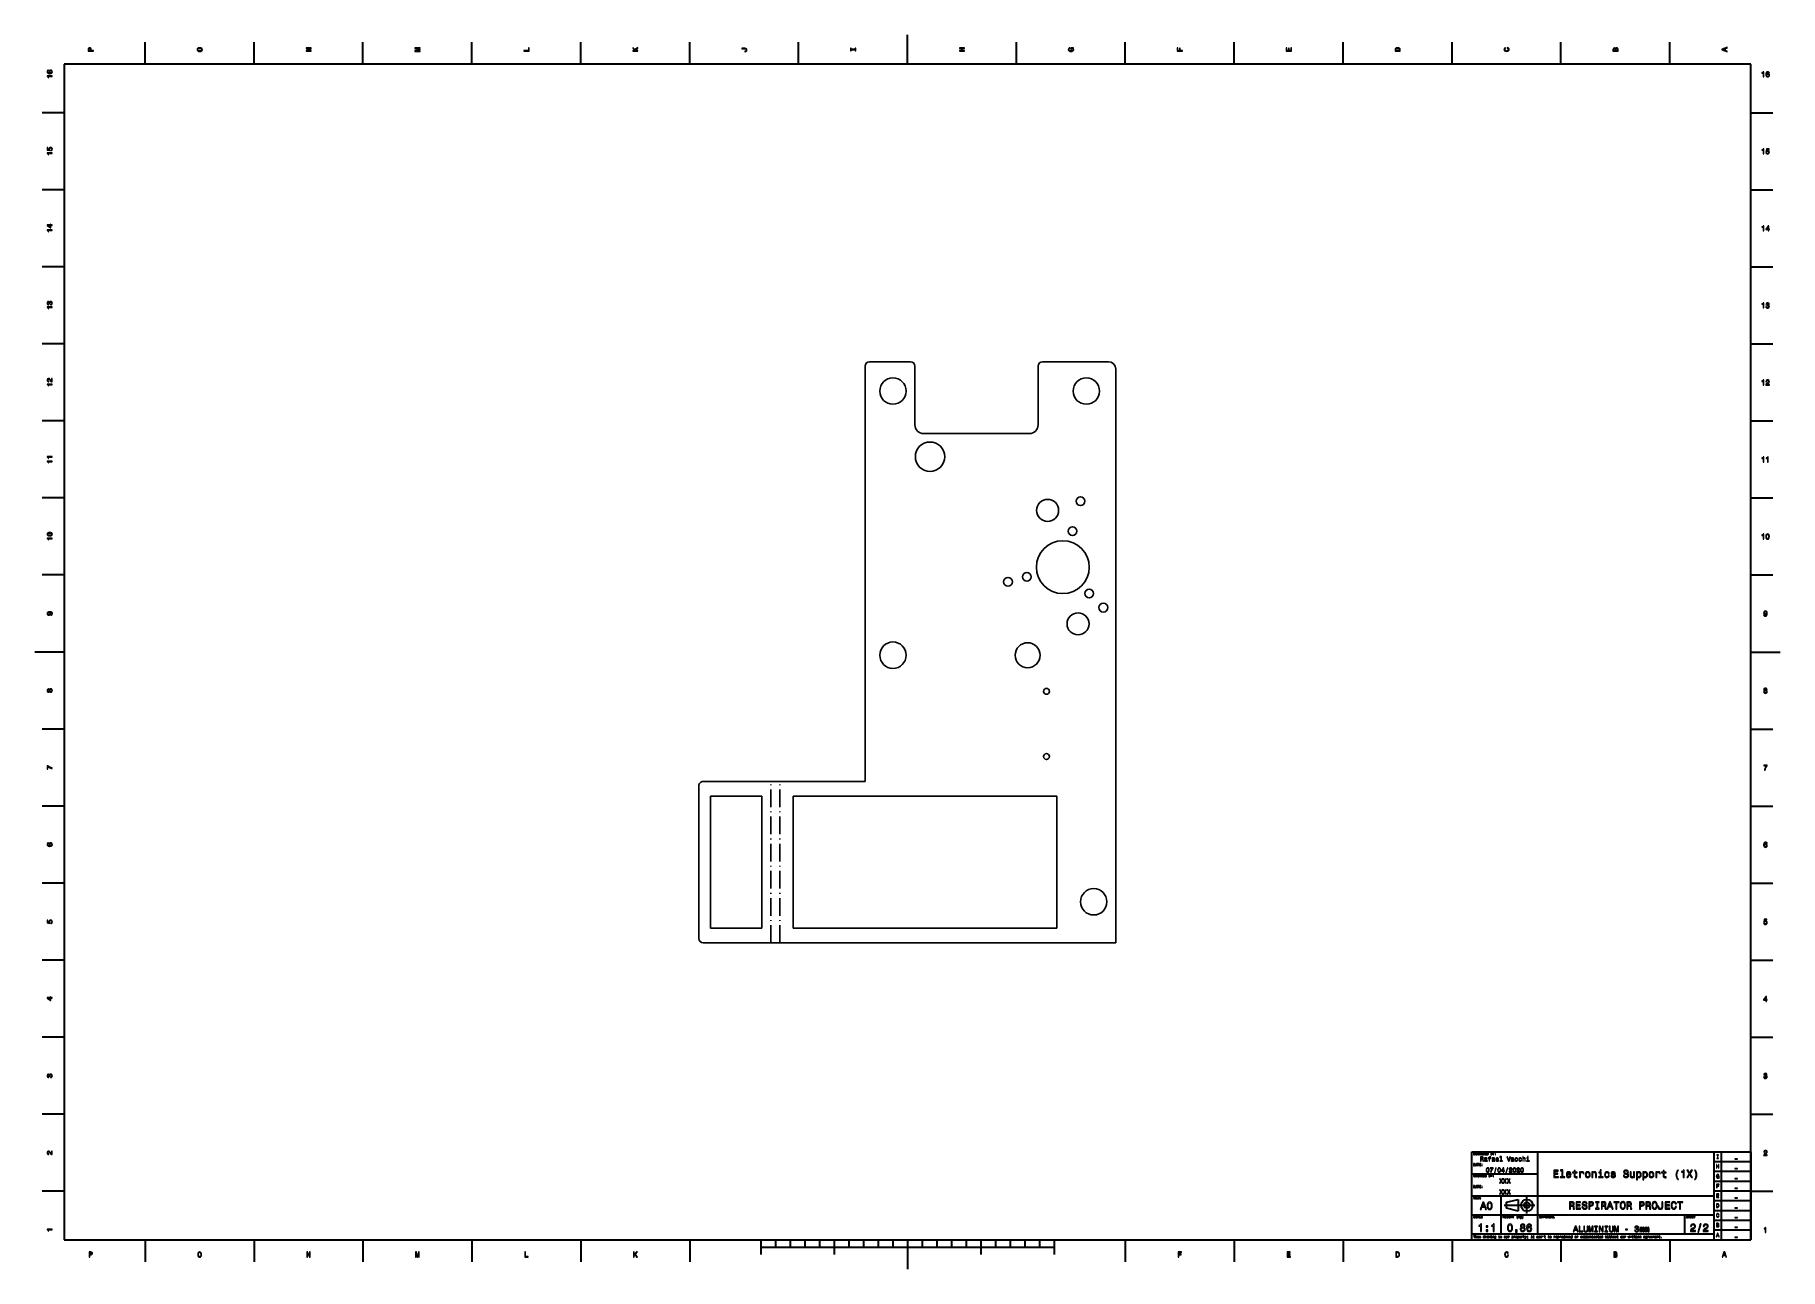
# Model space of a CAD drawing. Extents: x 0 to 1189, y 0 to 841.
import ezdxf

# ---------------------------------------------------------------- set-up
doc = ezdxf.new("R2010")
doc.units = 0
doc.linetypes.add('DASHDOT', pattern=[18.5, 12, -3, 0.5, -3])

msp = doc.modelspace()

# ---------------------------------------------------------------- linework, layer by layer
at = {"color": 7, "lineweight": 35, "ltscale": 0.375}
for p, q in [((75.099998, 821), (75.099998, 836)), ((149.300003, 821), (149.300003, 836)), ((223.5, 821), (223.5, 836)), ((297.700012, 821), (297.700012, 836)), ((371.899994, 821), (371.899994, 836)), ((446.100006, 821), (446.100006, 836)), ((520.299988, 821), (520.299988, 836)), ((668.700012, 821), (668.700012, 836)), ((742.900024, 821), (742.900024, 836)), ((817.099976, 821), (817.099976, 836)), ((891.299988, 821), (891.299988, 836)), ((965.5, 821), (965.5, 836)), ((1039.699951, 821), (1039.699951, 836)), ((1113.900024, 821), (1113.900024, 836)), ((20, 788), (5, 788)), ((1169, 788), (1184, 788)), ((20, 735.5), (5, 735.5)), ((1169, 735.5), (1184, 735.5)), ((20, 683), (5, 683)), ((1169, 683), (1184, 683)), ((20, 630.5), (5, 630.5)), ((1169, 630.5), (1184, 630.5)), ((20, 578), (5, 578)), ((1169, 578), (1184, 578)), ((20, 525.5), (5, 525.5)), ((1169, 525.5), (1184, 525.5)), ((20, 473), (5, 473)), ((1169, 473), (1184, 473)), ((20, 368), (5, 368)), ((1169, 368), (1184, 368)), ((20, 315.5), (5, 315.5)), ((1169, 315.5), (1184, 315.5)), ((20, 263), (5, 263)), ((1169, 263), (1184, 263)), ((20, 210.5), (5, 210.5)), ((1169, 210.5), (1184, 210.5)), ((20, 158), (5, 158)), ((1169, 158), (1184, 158)), ((20, 105.5), (5, 105.5)), ((1169, 105.5), (1184, 105.5)), ((20, 53), (5, 53)), ((1169, 53), (1184, 53)), ((75.099998, 20), (75.099998, 5)), ((149.300003, 20), (149.300003, 5)), ((223.5, 20), (223.5, 5)), ((297.700012, 20), (297.700012, 5)), ((371.899994, 20), (371.899994, 5)), ((446.100006, 20), (446.100006, 5)), ((742.900024, 20), (742.900024, 5)), ((817.099976, 20), (817.099976, 5)), ((891.299988, 20), (891.299988, 5)), ((965.5, 20), (965.5, 5)), ((1039.699951, 20), (1039.699951, 5)), ((1113.900024, 20), (1113.900024, 5))]:
    msp.add_line(p, q, dxfattribs=at)
at = {"color": 7, "lineweight": 35}
for p, q in [((594.5, 821), (594.5, 841)), ((1169, 821), (20, 821)), ((20, 821), (20, 20)), ((1169, 20), (1169, 821)), ((20, 420.5), (0, 420.5)), ((1169, 420.5), (1189, 420.5)), ((979, 20), (979, 80)), ((979, 80), (1169, 80)), ((1024, 24), (1024, 80)), ((1144, 20), (1144, 80)), ((1144, 73.333336), (1169, 73.333336)), ((1149, 20), (1149, 80)), ((1169, 80), (1169, 20)), ((979, 65), (1024, 65)), ((1144, 66.666664), (1169, 66.666664)), ((1144, 60), (1169, 60)), ((979, 50), (1144, 50)), ((999, 24), (999, 50)), ((1144, 53.333332), (1169, 53.333332)), ((979, 37), (1144, 37)), ((1001, 43.5), (1022, 43.5)), ((1144, 46.666668), (1169, 46.666668)), ((1144, 40), (1169, 40)), ((979, 24), (1144, 24)), ((1144, 33.333332), (1169, 33.333332)), ((1144, 26.666666), (1169, 26.666666)), ((20, 20), (1169, 20)), ((494.5, 15), (694.5, 15)), ((594.5, 20), (594.5, 0)), ((979, 20), (1169, 20))]:
    msp.add_line(p, q, dxfattribs=at)
for p, q in [((568.59259, 618.318542), (596.542603, 618.318542)), ((686.475586, 618.318542), (731.34259, 618.318542)), ((565.59259, 332.318542), (565.59259, 615.318542)), ((599.542603, 615.318542), (599.542603, 575.298523)), ((683.475586, 575.298523), (683.475586, 615.318542)), ((736.34259, 613.318542), (736.34259, 222.318558)), ((605.542603, 569.298523), (677.475586, 569.298523)), ((452.297455, 225.318558), (452.297455, 329.318542)), ((501.297455, 332.318542), (455.297455, 332.318542)), ((460.297455, 232.318558), (460.297455, 322.318542)), ((495.297455, 322.318542), (460.297455, 322.318542)), ((495.297455, 322.318542), (495.297455, 232.318558)), ((565.59259, 332.318542), (507.542603, 332.318542)), ((696.34259, 322.318542), (516.542603, 322.318542)), ((516.542603, 232.318558), (516.542603, 322.318542)), ((696.34259, 322.318542), (696.34259, 232.318558)), ((460.297455, 232.318558), (495.297455, 232.318558)), ((516.542603, 232.318558), (696.34259, 232.318558)), ((501.297455, 222.318558), (455.297455, 222.318558)), ((736.34259, 222.318558), (507.542603, 222.318558))]:
    msp.add_line(p, q)
at = {"ltscale": 0.156129}
for p, q in [((501.297455, 332.318542), (507.542603, 332.318542)), ((501.297455, 222.318558), (507.542603, 222.318558))]:
    msp.add_line(p, q, dxfattribs=at)
at = {"color": 1, "linetype": 'DASHDOT'}
for p, q in [((501.297455, 222.318558), (501.297455, 332.318542)), ((507.542603, 222.318558), (507.542603, 332.318542))]:
    msp.add_line(p, q, dxfattribs=at)
at = {"color": 7, "lineweight": 35, "ltscale": 0.275}
msp.add_line((1016.5, 38), (1016.5, 49), dxfattribs=at)
at = {"color": 7, "lineweight": 35, "ltscale": 0.206155}
for p, q in [((1002.5, 45.5), (1010.5, 47.5)), ((1010.5, 39.5), (1002.5, 41.5))]:
    msp.add_line(p, q, dxfattribs=at)
at = {"color": 7, "lineweight": 35, "ltscale": 0.1}
msp.add_line((1002.5, 41.5), (1002.5, 45.5), dxfattribs=at)
at = {"color": 7, "lineweight": 35, "ltscale": 0.2}
msp.add_line((1010.5, 47.5), (1010.5, 39.5), dxfattribs=at)
at = {"color": 7, "lineweight": 35, "ltscale": 0.325}
msp.add_line((1124, 24), (1124, 37), dxfattribs=at)
at = {"color": 7, "lineweight": 35, "ltscale": 0.25}
for p, q in [((494.5, 20), (494.5, 10)), ((544.5, 20), (544.5, 10)), ((644.5, 20), (644.5, 10)), ((694.5, 20), (694.5, 10))]:
    msp.add_line(p, q, dxfattribs=at)
at = {"color": 7, "lineweight": 35, "ltscale": 0.125}
for p, q in [((504.5, 20), (504.5, 15)), ((514.5, 20), (514.5, 15)), ((524.5, 20), (524.5, 15)), ((534.5, 20), (534.5, 15)), ((554.5, 20), (554.5, 15)), ((564.5, 20), (564.5, 15)), ((574.5, 20), (574.5, 15)), ((584.5, 20), (584.5, 15)), ((604.5, 20), (604.5, 15)), ((614.5, 20), (614.5, 15)), ((624.5, 20), (624.5, 15)), ((634.5, 20), (634.5, 15)), ((654.5, 20), (654.5, 15)), ((664.5, 20), (664.5, 15)), ((674.5, 20), (674.5, 15)), ((684.5, 20), (684.5, 15))]:
    msp.add_line(p, q, dxfattribs=at)
at = {"color": 7, "lineweight": 13}
for points in [[(410.833221, 829.90564), (410.833221, 830.369629), (409.587555, 830.369629), (409.143738, 830.783142), (410.833221, 831.958191), (410.833221, 832.523071), (408.805847, 831.110962), (407.333221, 832.482727), (407.333221, 831.867432), (408.952087, 830.369629), (407.333221, 830.369629), (407.333221, 829.90564)], [(1003.132019, 831.817017), (1003.555664, 831.716125), (1003.858215, 831.549744), (1004.044861, 831.317749), (1004.105347, 831.04541), (1004.014587, 830.71759), (1003.742249, 830.460388), (1003.298462, 830.28894), (1002.683167, 830.233459), (1002.072937, 830.28894), (1001.624084, 830.455322), (1001.351746, 830.712524), (1001.25592, 831.04541), (1001.306335, 831.287476), (1001.447571, 831.494263), (1001.6745, 831.65564), (1001.987183, 831.766602), (1001.987183, 832.245667), (1001.508118, 832.09436), (1001.144958, 831.832153), (1000.91803, 831.47406), (1000.837341, 831.04541), (1000.96344, 830.510803), (1001.316467, 830.102295), (1001.896423, 829.840088), (1002.683167, 829.749268), (1003.46991, 829.840088), (1004.049866, 830.102295), (1004.407959, 830.510803), (1004.528992, 831.04541), (1004.433167, 831.514404), (1004.165894, 831.892639), (1003.727112, 832.159973), (1003.132019, 832.301147)], [(1152.833252, 829.466858), (1152.833252, 829.930847), (1151.804443, 830.299011), (1151.804443, 831.695984), (1152.833252, 832.064148), (1152.833252, 832.538208), (1149.328247, 831.257202), (1149.328247, 830.742798)], [(39.833214, 829.935913), (39.833214, 830.399841), (38.355549, 830.399841), (38.355549, 830.914246), (38.330334, 831.433716), (38.15382, 831.84729), (37.810879, 832.114563), (37.341858, 832.205322), (36.908142, 832.134705), (36.59042, 831.932983), (36.398777, 831.600159), (36.333214, 831.14624), (36.333214, 829.935913)], [(36.761887, 831.020203), (36.792149, 831.322754), (36.88797, 831.544678), (37.064484, 831.675781), (37.341858, 831.721191), (37.634365, 831.670776), (37.810879, 831.534607), (37.901657, 831.302612), (37.926872, 830.984863), (37.926872, 830.399841), (36.761887, 830.399841)], [(112.283211, 829.703918), (113.069954, 829.794678), (113.649925, 830.056946), (114.007996, 830.465454), (114.129036, 831), (114.007996, 831.529541), (113.649925, 831.943115), (113.069954, 832.200317), (112.283211, 832.296143), (111.501511, 832.200317), (111.183784, 832.089355), (110.921539, 831.943115), (110.563469, 831.529541), (110.472694, 831.277405), (110.437393, 831), (110.563469, 830.460388), (110.916496, 830.05188), (111.496468, 829.794678)], [(112.283211, 830.188049), (111.672981, 830.24353), (111.224136, 830.409973), (110.951797, 830.667175), (110.85598, 831), (110.951797, 831.32782), (111.229179, 831.585022), (111.678024, 831.751465), (112.283211, 831.811951), (112.89344, 831.751465), (113.342285, 831.585022), (113.614624, 831.32782), (113.705399, 831), (113.614624, 830.667175), (113.342285, 830.409973), (112.898483, 830.24353)], [(188.2332, 829.850159), (188.2332, 830.268738), (185.363602, 830.268738), (188.2332, 831.610229), (188.2332, 832.149841), (184.7332, 832.149841), (184.7332, 831.726257), (187.602798, 831.726257), (184.7332, 830.399841), (184.7332, 829.850159)], [(262.433228, 829.739197), (262.433228, 830.127502), (259.255981, 830.127502), (262.433228, 830.783142), (262.433228, 831.216858), (259.255981, 831.867432), (262.433228, 831.867432), (262.433228, 832.260803), (258.933228, 832.260803), (258.933228, 831.645569), (262.019684, 831), (258.933228, 830.359497), (258.933228, 829.739197)], [(336.633209, 829.976257), (336.633209, 832.225525), (336.209564, 832.225525), (336.209564, 830.440186), (333.133209, 830.440186), (333.133209, 829.976257)], [(483.873291, 831.403442), (484.24649, 831.368164), (484.503693, 831.262268), (484.660034, 831.04541), (484.705414, 830.712524), (484.660034, 830.384705), (484.513794, 830.167847), (484.256592, 830.041809), (483.883392, 830.00647), (483.631226, 830.016602), (483.631226, 829.562683), (483.888428, 829.552612), (484.448212, 829.613098), (484.836548, 829.819885), (485.053406, 830.177979), (485.129059, 830.70752), (485.053406, 831.231995), (484.836548, 831.590088), (484.453278, 831.796814), (483.893463, 831.862427), (481.533234, 831.862427), (481.533234, 831.403442)], [(558.80957, 830.768005), (558.80957, 830.122498), (559.233215, 830.122498), (559.233215, 831.877502), (558.80957, 831.877502), (558.80957, 831.231995), (556.15686, 831.231995), (556.15686, 831.877502), (555.733215, 831.877502), (555.733215, 830.122498), (556.15686, 830.122498), (556.15686, 830.768005)], [(633.433167, 829.829956), (633.433167, 830.299011), (631.789063, 830.299011), (631.789063, 831.700989), (633.433167, 831.700989), (633.433167, 832.164978), (629.933167, 832.164978), (629.933167, 831.700989), (631.360413, 831.700989), (631.360413, 830.299011), (629.933167, 830.299011), (629.933167, 829.829956)], [(707.164185, 831.922913), (707.633179, 832.008667), (707.633179, 832.260803), (705.741943, 832.260803), (705.741943, 830.984863), (706.170654, 830.984863), (706.170654, 831.771606), (706.200928, 831.771606), (706.664856, 831.711121), (707.007813, 831.549744), (707.22467, 831.302612), (707.295288, 830.994934), (707.204529, 830.652039), (706.93219, 830.384705), (706.483337, 830.213257), (705.868042, 830.152771), (705.257813, 830.208191), (704.80896, 830.3797), (704.536621, 830.652039), (704.440796, 831.020203), (704.491272, 831.272339), (704.632446, 831.479126), (704.869507, 831.630432), (705.187195, 831.716125), (705.187195, 832.215454), (704.703064, 832.08429), (704.339966, 831.837158), (704.118042, 831.489197), (704.037354, 831.050415), (704.163452, 830.475525), (704.531616, 830.041809), (705.111572, 829.764404), (705.883179, 829.668579), (706.659851, 829.764404), (707.239807, 830.041809), (707.607971, 830.450317), (707.729004, 830.964722), (707.68866, 831.252197), (707.587769, 831.509399), (707.411255, 831.731262)], [(781.833191, 829.966125), (781.833191, 830.435181), (780.224426, 830.435181), (780.224426, 831.907776), (779.805786, 831.907776), (779.805786, 830.435181), (778.756836, 830.435181), (778.756836, 832.245667), (778.333191, 832.245667), (778.333191, 829.966125)], [(856.033203, 829.940918), (856.033203, 832.159973), (855.609558, 832.159973), (855.609558, 830.404907), (854.424438, 830.404907), (854.424438, 831.968323), (854.005798, 831.968323), (854.005798, 830.404907), (852.956848, 830.404907), (852.956848, 832.119629), (852.533203, 832.119629), (852.533203, 829.940918)], [(926.733215, 830.994934), (926.733215, 829.829956), (930.233215, 829.829956), (930.233215, 830.994934), (930.122253, 831.544678), (929.784363, 831.953186), (929.23468, 832.205322), (928.483215, 832.296143), (927.716675, 832.215454), (927.414063, 832.114563), (927.171997, 831.973328), (926.844177, 831.564819), (926.763489, 831.297546)], [(927.151794, 830.959656), (927.227478, 831.342957), (927.459412, 831.605164), (927.872986, 831.761536), (928.483215, 831.811951), (929.073303, 831.75647), (929.486816, 831.600159), (929.733948, 831.332886), (929.814636, 830.959656), (929.814636, 830.299011), (927.151794, 830.299011)], [(1076.742065, 831.630432), (1076.449585, 831.983459), (1076.25293, 832.074219), (1076.010864, 832.104492), (1075.632568, 832.03894), (1075.360229, 831.842224), (1075.193848, 831.524475), (1075.133301, 831.080688), (1075.133301, 829.835022), (1078.633301, 829.835022), (1078.633301, 831.151306), (1078.562744, 831.6203), (1078.355957, 831.968323), (1078.028076, 832.185181), (1077.584351, 832.260803), (1077.286743, 832.215454), (1077.039673, 832.09436), (1076.858032, 831.897705)], [(1076.585693, 830.984863), (1076.585693, 830.299011), (1075.55188, 830.299011), (1075.55188, 831.025208), (1075.582153, 831.297546), (1075.672974, 831.489197), (1075.829224, 831.605164), (1076.061279, 831.645569), (1076.293213, 831.600159), (1076.45459, 831.479126), (1076.555542, 831.272339)], [(1078.214722, 831.095825), (1078.214722, 830.299011), (1077.009399, 830.299011), (1077.009399, 831.050415), (1077.044678, 831.368164), (1077.150635, 831.595093), (1077.332153, 831.731262), (1077.59436, 831.776672), (1077.871826, 831.731262), (1078.063477, 831.605164), (1078.179443, 831.393372)], [(1151.375732, 830.460388), (1149.83252, 831), (1151.375732, 831.539612)], [(9.276297, 816.978394), (8.867795, 816.882568), (8.565202, 816.660706), (8.373559, 816.317749), (8.307997, 815.873962), (8.3433, 815.576355), (8.43912, 815.319153), (8.595461, 815.092224), (8.817363, 814.900574), (9.09474, 814.749268), (9.432636, 814.638367), (9.831052, 814.567749), (10.279899, 814.547546), (10.996037, 814.628235), (11.51549, 814.875366), (11.82817, 815.273804), (11.934077, 815.818481), (11.8433, 816.307678), (11.606268, 816.680847), (11.233069, 816.922913), (10.759006, 817.008667), (10.279899, 816.922913), (9.911743, 816.690918), (9.679755, 816.332886), (9.599063, 815.889038), (9.699927, 815.409973), (9.987391, 815.05188), (9.432636, 815.127563), (9.034222, 815.28894), (8.79719, 815.536011), (8.716498, 815.878967), (8.756845, 816.131165), (8.862752, 816.322754), (9.039265, 816.448853), (9.276297, 816.514404)], [(11.833213, 812.641235), (11.833213, 813.100159), (8.307997, 813.100159), (8.307997, 812.757202), (8.615634, 812.666443), (8.822406, 812.484863), (8.943443, 812.20752), (8.983789, 811.824219), (9.341859, 811.824219), (9.341859, 812.641235)], [(10.764049, 816.51947), (11.081772, 816.463989), (11.323847, 816.322754), (11.48523, 816.095825), (11.535663, 815.813416), (11.48523, 815.515869), (11.32889, 815.28894), (11.086815, 815.142639), (10.769092, 815.09729), (10.456412, 815.147705), (10.21938, 815.28894), (10.068084, 815.520935), (10.012608, 815.833557), (10.068084, 816.105896), (10.214337, 816.322754), (10.451368, 816.463989)], [(1177.391235, 812.416809), (1177.850098, 812.416809), (1177.850098, 815.942017), (1177.507202, 815.942017), (1177.416382, 815.634399), (1177.234863, 815.427612), (1176.95752, 815.30658), (1176.574219, 815.266235), (1176.574219, 814.908142), (1177.391235, 814.908142)], [(1181.728394, 814.973755), (1181.632568, 815.382202), (1181.410645, 815.684814), (1181.067749, 815.876465), (1180.623901, 815.942017), (1180.326416, 815.906738), (1180.069214, 815.810913), (1179.842285, 815.654541), (1179.650635, 815.432678), (1179.499268, 815.155273), (1179.388306, 814.817383), (1179.317749, 814.418945), (1179.297607, 813.970093), (1179.378296, 813.253967), (1179.625366, 812.734558), (1180.023804, 812.421875), (1180.568481, 812.315918), (1181.057617, 812.406738), (1181.430908, 812.643738), (1181.672974, 813.016968), (1181.758667, 813.491028), (1181.672974, 813.970093), (1181.440918, 814.338257), (1181.082886, 814.570251), (1180.639038, 814.65094), (1180.159912, 814.55011), (1179.80188, 814.262634), (1179.877563, 814.817383), (1180.03894, 815.21582), (1180.286011, 815.45282), (1180.629028, 815.533508), (1180.881104, 815.493164), (1181.072754, 815.387268), (1181.198853, 815.210754), (1181.264404, 814.973755)], [(1181.269409, 813.485962), (1181.213989, 813.168274), (1181.072754, 812.926147), (1180.845825, 812.764771), (1180.563354, 812.714355), (1180.265869, 812.764771), (1180.03894, 812.921143), (1179.8927, 813.163208), (1179.84729, 813.480957), (1179.897705, 813.79364), (1180.03894, 814.03064), (1180.270874, 814.181946), (1180.583618, 814.237427), (1180.855957, 814.181946), (1181.072754, 814.035706), (1181.213989, 813.798645)], [(10.920389, 762.017334), (11.333934, 762.128235), (11.6567, 762.375366), (11.858429, 762.738464), (11.934077, 763.202454), (11.8433, 763.711853), (11.596181, 764.110229), (11.202809, 764.362427), (10.698487, 764.458252), (10.229466, 764.372498), (9.861311, 764.130432), (9.624279, 763.752197), (9.538545, 763.263), (9.599063, 762.884766), (9.76549, 762.592224), (8.822406, 762.733459), (8.822406, 764.266602), (8.408861, 764.266602), (8.408861, 762.395569), (10.26477, 762.118164), (10.26477, 762.521606), (10.027738, 762.814148), (9.942002, 763.187317), (9.997478, 763.510071), (10.158861, 763.757202), (10.405979, 763.913574), (10.723703, 763.969055), (11.041427, 763.913574), (11.288545, 763.752197), (11.444884, 763.505066), (11.50036, 763.187317), (11.465057, 762.920044), (11.349063, 762.713257), (11.167507, 762.561951), (10.920389, 762.486328)], [(1177.391235, 759.916809), (1177.850098, 759.916809), (1177.850098, 763.442017), (1177.507202, 763.442017), (1177.416382, 763.134399), (1177.234863, 762.927612), (1176.95752, 762.80658), (1176.574219, 762.766235), (1176.574219, 762.408142), (1177.391235, 762.408142)], [(1179.267334, 760.829651), (1179.378296, 760.416077), (1179.625366, 760.093323), (1179.988525, 759.891602), (1180.452515, 759.815918), (1180.961792, 759.906738), (1181.360229, 760.15387), (1181.612427, 760.547241), (1181.708252, 761.051514), (1181.622437, 761.520569), (1181.380371, 761.888733), (1181.002197, 762.125732), (1180.512939, 762.211487), (1180.134766, 762.15094), (1179.842285, 761.984558), (1179.983398, 762.927612), (1181.516602, 762.927612), (1181.516602, 763.341187), (1179.645508, 763.341187), (1179.368164, 761.485229), (1179.771606, 761.485229), (1180.064087, 761.72229), (1180.437378, 761.808044), (1180.760132, 761.752563), (1181.007202, 761.591187), (1181.163574, 761.344055), (1181.218994, 761.026306), (1181.163574, 760.708618), (1181.002197, 760.461487), (1180.755005, 760.305115), (1180.437378, 760.249634), (1180.170044, 760.284973), (1179.963257, 760.40094), (1179.812012, 760.58252), (1179.736328, 760.829651)], [(11.833213, 760.141235), (11.833213, 760.600159), (8.307997, 760.600159), (8.307997, 760.257202), (8.615634, 760.166443), (8.822406, 759.984863), (8.943443, 759.70752), (8.983789, 759.324219), (9.341859, 759.324219), (9.341859, 760.141235)], [(11.833213, 707.641235), (11.833213, 708.100159), (8.307997, 708.100159), (8.307997, 707.757202), (8.615634, 707.666443), (8.822406, 707.484863), (8.943443, 707.20752), (8.983789, 706.824219), (9.341859, 706.824219), (9.341859, 707.641235)], [(11.833213, 711.04541), (11.833213, 711.499268), (10.965778, 711.499268), (10.965778, 711.998596), (10.56232, 711.998596), (10.56232, 711.499268), (8.408861, 711.499268), (8.408861, 711.040344), (10.521974, 709.507202), (10.965777, 709.507202), (10.965778, 711.04541)], [(10.56232, 709.930847), (8.993876, 711.04541), (10.56232, 711.04541)], [(1177.391235, 707.416809), (1177.850098, 707.416809), (1177.850098, 710.942017), (1177.507202, 710.942017), (1177.416382, 710.634399), (1177.234863, 710.427612), (1176.95752, 710.30658), (1176.574219, 710.266235), (1176.574219, 709.908142), (1177.391235, 709.908142)], [(1180.79541, 707.416809), (1181.249268, 707.416809), (1181.249268, 708.284241), (1181.748535, 708.284241), (1181.748535, 708.687683), (1181.249268, 708.687683), (1181.249268, 710.841187), (1180.790405, 710.841187), (1179.257202, 708.728027), (1179.257202, 708.284241), (1180.79541, 708.284241)], [(1179.680908, 708.687683), (1180.79541, 710.256165), (1180.79541, 708.687683)], [(10.733789, 656.997131), (10.769092, 656.997131), (11.253242, 657.07782), (11.616354, 657.31488), (11.848343, 657.688049), (11.934077, 658.182312), (11.848343, 658.706787), (11.626441, 659.100159), (11.273415, 659.352295), (10.819525, 659.443115), (10.521974, 659.402771), (10.279899, 659.291809), (10.0933, 659.110229), (9.957132, 658.868164), (9.684798, 659.195984), (9.251081, 659.311951), (8.857709, 659.236328), (8.560158, 659.01947), (8.373559, 658.666443), (8.307997, 658.182312), (8.388688, 657.728394), (8.610591, 657.380432), (8.963616, 657.153442), (9.432636, 657.07782), (9.467939, 657.07782), (9.467939, 657.526672), (9.145173, 657.567017), (8.913184, 657.69812), (8.771974, 657.909973), (8.721541, 658.20752), (8.761888, 658.469727), (8.867795, 658.661377), (9.039265, 658.777405), (9.271254, 658.822754), (9.518372, 658.777405), (9.684798, 658.656372), (9.785663, 658.444519), (9.815922, 658.157043), (9.810879, 657.960388), (10.209293, 657.960388), (10.199207, 658.20752), (10.244596, 658.525208), (10.365634, 658.762268), (10.56232, 658.903442), (10.819524, 658.953918), (11.112032, 658.898438), (11.32889, 658.752197), (11.465057, 658.520203), (11.510447, 658.212524), (11.460014, 657.894836), (11.308718, 657.662842), (11.066643, 657.516602), (10.733789, 657.461121)], [(11.833213, 655.141235), (11.833213, 655.600159), (8.307997, 655.600159), (8.307997, 655.257202), (8.615634, 655.166443), (8.822406, 654.984863), (8.943443, 654.70752), (8.983789, 654.324219), (9.341859, 654.324219), (9.341859, 655.141235)], [(1177.391235, 654.916809), (1177.850098, 654.916809), (1177.850098, 658.442017), (1177.507202, 658.442017), (1177.416382, 658.134399), (1177.234863, 657.927612), (1176.95752, 657.80658), (1176.574219, 657.766235), (1176.574219, 657.408142), (1177.391235, 657.408142)], [(1179.24707, 656.016235), (1179.24707, 655.980957), (1179.327881, 655.496765), (1179.564819, 655.133667), (1179.93811, 654.901672), (1180.432251, 654.815918), (1180.956787, 654.901672), (1181.350098, 655.123596), (1181.602295, 655.476624), (1181.693115, 655.930481), (1181.65271, 656.228027), (1181.541748, 656.470093), (1181.360229, 656.656738), (1181.118164, 656.792908), (1181.445923, 657.065247), (1181.562012, 657.498962), (1181.486328, 657.892334), (1181.269409, 658.18988), (1180.916382, 658.376465), (1180.432251, 658.442017), (1179.978394, 658.361328), (1179.630371, 658.139404), (1179.403442, 657.786377), (1179.327881, 657.317383), (1179.327881, 657.282104), (1179.776611, 657.282104), (1179.817017, 657.604858), (1179.94812, 657.836853), (1180.159912, 657.978027), (1180.45752, 658.028503), (1180.719727, 657.988159), (1180.911377, 657.882202), (1181.027344, 657.710754), (1181.072754, 657.47876), (1181.027344, 657.231628), (1180.906372, 657.065247), (1180.69458, 656.964355), (1180.407104, 656.934082), (1180.210327, 656.939148), (1180.210327, 656.54071), (1180.45752, 656.550842), (1180.775269, 656.505432), (1181.012207, 656.384399), (1181.153442, 656.187683), (1181.203857, 655.930481), (1181.148438, 655.638), (1181.002197, 655.421143), (1180.770142, 655.284973), (1180.462524, 655.239563), (1180.144775, 655.289978), (1179.912842, 655.441284), (1179.766602, 655.68335), (1179.71106, 656.016235)], [(11.833213, 604.537476), (11.833213, 606.943115), (11.399495, 606.943115), (11.399495, 605.041809), (11.162464, 605.147705), (10.965778, 605.329285), (10.607709, 605.889038), (10.456412, 606.186584), (10.239553, 606.51947), (9.987391, 606.75647), (9.689841, 606.892639), (9.351945, 606.943115), (8.928314, 606.857361), (8.595461, 606.6203), (8.383645, 606.257202), (8.307997, 605.788208), (8.393732, 605.304077), (8.630763, 604.935913), (9.009006, 604.698853), (9.508285, 604.618164), (9.57889, 604.618164), (9.57889, 605.077087), (9.538545, 605.077087), (9.195605, 605.122498), (8.943443, 605.258667), (8.782061, 605.475525), (8.726584, 605.763), (8.777017, 606.055481), (8.903098, 606.272339), (9.099784, 606.413574), (9.346902, 606.463989), (9.57889, 606.428711), (9.775576, 606.332886), (9.947046, 606.171509), (10.098343, 605.949585), (10.259726, 605.652039), (10.572406, 605.157776), (10.905259, 604.809814), (11.308718, 604.603027), (11.818084, 604.537476)], [(11.833213, 602.641235), (11.833213, 603.100159), (8.307997, 603.100159), (8.307997, 602.757202), (8.615634, 602.666443), (8.822406, 602.484863), (8.943443, 602.20752), (8.983789, 601.824219), (9.341859, 601.824219), (9.341859, 602.641235)], [(1177.391235, 602.416809), (1177.850098, 602.416809), (1177.850098, 605.942017), (1177.507202, 605.942017), (1177.416382, 605.634399), (1177.234863, 605.427612), (1176.95752, 605.30658), (1176.574219, 605.266235), (1176.574219, 604.908142), (1177.391235, 604.908142)], [(1179.287476, 602.416809), (1181.693115, 602.416809), (1181.693115, 602.850525), (1179.791748, 602.850525), (1179.897705, 603.087585), (1180.079224, 603.284241), (1180.639038, 603.642334), (1180.936646, 603.79364), (1181.269409, 604.010498), (1181.50647, 604.262634), (1181.6427, 604.560181), (1181.693115, 604.898071), (1181.607422, 605.321716), (1181.370361, 605.654541), (1181.007202, 605.866394), (1180.538208, 605.942017), (1180.054077, 605.856262), (1179.685913, 605.619263), (1179.448853, 605.241028), (1179.368164, 604.74176), (1179.368164, 604.671143), (1179.827148, 604.671143), (1179.827148, 604.711487), (1179.872437, 605.054443), (1180.008667, 605.30658), (1180.225464, 605.467957), (1180.512939, 605.523438), (1180.805542, 605.473022), (1181.022339, 605.346924), (1181.163574, 605.150269), (1181.213989, 604.903137), (1181.178711, 604.671143), (1181.082886, 604.474426), (1180.921509, 604.302979), (1180.699585, 604.151672), (1180.401978, 603.990295), (1179.907837, 603.677612), (1179.559814, 603.344788), (1179.353027, 602.941284), (1179.287476, 602.431946)], [(11.833213, 553.177246), (11.833213, 553.636169), (8.307997, 553.636169), (8.307997, 553.293213), (8.615634, 553.202454), (8.822406, 553.020935), (8.943443, 552.74353), (8.983789, 552.360229), (9.341859, 552.360229), (9.341859, 553.177246)], [(11.833213, 550.141235), (11.833213, 550.600159), (8.307997, 550.600159), (8.307997, 550.257202), (8.615634, 550.166443), (8.822406, 549.984863), (8.943443, 549.70752), (8.983789, 549.324219), (9.341859, 549.324219), (9.341859, 550.141235)], [(1177.391235, 549.916809), (1177.850098, 549.916809), (1177.850098, 553.442017), (1177.507202, 553.442017), (1177.416382, 553.134399), (1177.234863, 552.927612), (1176.95752, 552.80658), (1176.574219, 552.766235), (1176.574219, 552.408142), (1177.391235, 552.408142)], [(1180.427246, 549.916809), (1180.88623, 549.916809), (1180.88623, 553.442017), (1180.543213, 553.442017), (1180.452515, 553.134399), (1180.270874, 552.927612), (1179.99353, 552.80658), (1179.610229, 552.766235), (1179.610229, 552.408142), (1180.427246, 552.408142)], [(10.123559, 499.552612), (10.915345, 499.628265), (11.480187, 499.865295), (11.823127, 500.24353), (11.934077, 500.768036), (11.823127, 501.287476), (11.480187, 501.66571), (10.915346, 501.897705), (10.123559, 501.978394), (9.336816, 501.897705), (9.024136, 501.80188), (8.766931, 501.66571), (8.423991, 501.287476), (8.307997, 500.768036), (8.423991, 500.24353), (8.771974, 499.865295), (9.336815, 499.628265)], [(10.123559, 500.036743), (9.513329, 500.077087), (9.074568, 500.203186), (8.817363, 500.430115), (8.726584, 500.768036), (8.817363, 501.100891), (9.074568, 501.32782), (9.513329, 501.453888), (10.123559, 501.494263), (10.738832, 501.453888), (11.177593, 501.32782), (11.434798, 501.100891), (11.520533, 500.768036), (11.434798, 500.430115), (11.177593, 500.203186), (10.738832, 500.077087)], [(1177.391235, 497.416779), (1177.850098, 497.416779), (1177.850098, 500.941986), (1177.507202, 500.941986), (1177.416382, 500.634369), (1177.234863, 500.427582), (1176.95752, 500.306549), (1176.574219, 500.266205), (1176.574219, 499.908142), (1177.391235, 499.908142)], [(1179.302612, 499.126434), (1179.378296, 498.334656), (1179.615234, 497.769806), (1179.99353, 497.42688), (1180.518066, 497.315918), (1181.037476, 497.42688), (1181.415771, 497.769806), (1181.647705, 498.334656), (1181.728394, 499.126434), (1181.647705, 499.913177), (1181.55188, 500.225861), (1181.415771, 500.483063), (1181.037476, 500.825989), (1180.518066, 500.941986), (1179.99353, 500.825989), (1179.615234, 500.478027), (1179.378296, 499.913177)], [(1179.786743, 499.126434), (1179.827148, 499.736664), (1179.953125, 500.175415), (1180.180176, 500.432617), (1180.518066, 500.523407), (1180.85083, 500.432617), (1181.077881, 500.175415), (1181.203857, 499.736664), (1181.244263, 499.126434), (1181.203857, 498.511169), (1181.077881, 498.072388), (1180.85083, 497.815186), (1180.518066, 497.729462), (1180.180176, 497.815186), (1179.953125, 498.072388), (1179.827148, 498.511169)], [(11.833213, 497.641235), (11.833213, 498.100159), (8.307997, 498.100159), (8.307997, 497.757202), (8.615634, 497.666443), (8.822406, 497.484894), (8.943443, 497.20752), (8.983789, 496.824219), (9.341859, 496.824219), (9.341859, 497.641235)], [(10.965777, 445.539642), (11.364193, 445.615265), (11.671829, 445.832153), (11.863472, 446.175079), (11.934077, 446.628967), (11.898775, 446.926514), (11.807997, 447.193817), (11.651657, 447.420746), (11.429755, 447.612396), (11.152377, 447.763702), (10.809438, 447.874634), (10.416066, 447.940216), (9.962175, 447.965424), (9.251081, 447.8797), (8.731628, 447.632568), (8.418948, 447.239197), (8.307997, 446.699585), (8.398775, 446.205353), (8.64085, 445.832153), (9.014049, 445.590057), (9.483068, 445.509369), (9.967218, 445.590057), (10.335374, 445.827087), (10.567363, 446.180115), (10.643011, 446.628967), (10.54719, 447.103027), (10.254683, 447.46109), (10.814481, 447.380402), (11.212896, 447.219025), (11.449927, 446.971893), (11.525576, 446.634003), (11.490273, 446.371765), (11.379322, 446.180115), (11.202809, 446.054047), (10.965777, 446.003601)], [(9.478025, 445.998566), (9.165345, 446.049011), (8.918227, 446.190216), (8.761888, 446.412109), (8.706411, 446.699585), (8.761888, 446.997131), (8.918227, 447.22406), (9.160302, 447.365265), (9.472982, 447.420746), (9.790706, 447.365265), (10.027738, 447.22406), (10.173991, 446.992096), (10.224423, 446.684448), (10.173991, 446.407074), (10.027738, 446.190216), (9.795749, 446.049011)], [(1177.789551, 445.78421), (1177.865234, 445.385803), (1178.082031, 445.078156), (1178.425049, 444.886505), (1178.878906, 444.815918), (1179.176514, 444.851227), (1179.443726, 444.941986), (1179.670654, 445.098328), (1179.862305, 445.320251), (1180.013672, 445.597626), (1180.124634, 445.940552), (1180.190186, 446.333923), (1180.215332, 446.787811), (1180.129639, 447.498901), (1179.882568, 448.018372), (1179.489136, 448.331055), (1178.949463, 448.441986), (1178.455322, 448.351227), (1178.082031, 448.109131), (1177.839966, 447.735931), (1177.759277, 447.266937), (1177.839966, 446.782776), (1178.077026, 446.414612), (1178.430054, 446.182617), (1178.878906, 446.106995), (1179.353027, 446.202789), (1179.71106, 446.4953), (1179.630371, 445.935516), (1179.468994, 445.537109), (1179.221802, 445.300049), (1178.883911, 445.224426), (1178.621704, 445.259705), (1178.430054, 445.370667), (1178.303955, 445.54718), (1178.25354, 445.78421)], [(1178.248535, 447.271973), (1178.29895, 447.584656), (1178.440186, 447.831757), (1178.662109, 447.988098), (1178.949463, 448.043579), (1179.24707, 447.988098), (1179.473999, 447.831757), (1179.615234, 447.589691), (1179.670654, 447.277008), (1179.615234, 446.95929), (1179.473999, 446.72226), (1179.242065, 446.575989), (1178.934326, 446.525574), (1178.656982, 446.575989), (1178.440186, 446.72226), (1178.29895, 446.954254)], [(9.947045, 393.624634), (10.088256, 393.367432), (10.284942, 393.190918), (10.532061, 393.079987), (10.829611, 393.044678), (11.278458, 393.125366), (11.626441, 393.357361), (11.848343, 393.735596), (11.934077, 394.25), (11.848343, 394.759369), (11.626441, 395.137604), (11.278458, 395.369598), (10.829611, 395.455353), (10.532061, 395.414978), (10.284942, 395.309082), (10.088256, 395.127533), (9.947045, 394.875366), (9.826009, 395.077087), (9.659582, 395.218292), (9.457852, 395.304047), (9.210734, 395.33429), (8.852665, 395.253601), (8.565202, 395.041779), (8.378602, 394.698853), (8.307997, 394.25), (8.378602, 393.796112), (8.565202, 393.453186), (8.852665, 393.236328), (9.210734, 393.160675), (9.457852, 393.185883), (9.659582, 393.271606)], [(9.251081, 393.639771), (9.029179, 393.680115), (8.857709, 393.801147), (8.751801, 393.992798), (8.711455, 394.25), (8.751801, 394.502167), (8.857709, 394.693817), (9.029179, 394.81485), (9.251081, 394.860229), (9.478025, 394.81485), (9.654538, 394.693817), (9.770533, 394.502167), (9.805836, 394.25), (9.76549, 393.992798), (9.654538, 393.801147), (9.478025, 393.680115)], [(10.819524, 393.528839), (10.552233, 393.574219), (10.350504, 393.720459), (10.21938, 393.947418), (10.173991, 394.25), (10.21938, 394.547546), (10.350504, 394.774506), (10.552233, 394.920746), (10.819524, 394.971191), (11.106988, 394.920746), (11.323847, 394.774506), (11.465057, 394.547546), (11.510447, 394.25), (11.465057, 393.947418), (11.323847, 393.720459), (11.106988, 393.574219)], [(1178.374634, 394.302948), (1178.117432, 394.161743), (1177.940918, 393.965057), (1177.829956, 393.717926), (1177.794556, 393.42038), (1177.875366, 392.971527), (1178.1073, 392.623566), (1178.485596, 392.401642), (1179, 392.315918), (1179.509277, 392.401642), (1179.887573, 392.623566), (1180.119507, 392.971527), (1180.205322, 393.42038), (1180.164917, 393.717926), (1180.059082, 393.965057), (1179.877441, 394.161743), (1179.625366, 394.302948), (1179.827026, 394.423981), (1179.968262, 394.590424), (1180.053955, 394.792145), (1180.084229, 395.039246), (1180.00354, 395.397339), (1179.791748, 395.684784), (1179.448853, 395.871399), (1179, 395.941986), (1178.546021, 395.871399), (1178.203125, 395.684784), (1177.986206, 395.397339), (1177.910645, 395.039246), (1177.935791, 394.792145), (1178.021606, 394.590424)], [(1178.278809, 393.430481), (1178.324097, 393.697754), (1178.470459, 393.899475), (1178.697388, 394.030609), (1179, 394.075989), (1179.297485, 394.030609), (1179.524414, 393.899475), (1179.670654, 393.697754), (1179.721069, 393.430481), (1179.670654, 393.143005), (1179.524414, 392.926147), (1179.297485, 392.784943), (1179, 392.739532), (1178.697388, 392.784943), (1178.470459, 392.926147), (1178.324097, 393.143005)], [(1178.389771, 394.998901), (1178.430054, 395.220825), (1178.551147, 395.392273), (1178.742798, 395.498199), (1179, 395.538544), (1179.252075, 395.498199), (1179.443726, 395.392273), (1179.564819, 395.220825), (1179.610229, 394.998901), (1179.564819, 394.771973), (1179.443726, 394.595459), (1179.252075, 394.479462), (1179, 394.444153), (1178.742798, 394.484497), (1178.551147, 394.595459), (1178.430054, 394.771973)], [(11.833213, 341.049011), (11.833213, 341.55835), (11.001081, 341.724792), (10.224423, 342.017303), (9.503242, 342.430847), (8.827449, 342.970459), (8.408861, 342.970459), (8.408861, 340.569885), (8.867795, 340.569885), (8.867795, 342.486328), (9.548631, 341.931549), (10.259726, 341.51297), (11.01621, 341.220459)], [(1178.29895, 339.916779), (1178.80835, 339.916779), (1178.974731, 340.748901), (1179.267212, 341.525574), (1179.680786, 342.246735), (1180.220459, 342.922546), (1180.220459, 343.341125), (1177.819824, 343.341125), (1177.819824, 342.882202), (1179.736206, 342.882202), (1179.181519, 342.201355), (1178.762939, 341.490265), (1178.470459, 340.733795)], [(9.276297, 290.460388), (8.867795, 290.364563), (8.565202, 290.14267), (8.373559, 289.799713), (8.307997, 289.355927), (8.3433, 289.05835), (8.43912, 288.801147), (8.595461, 288.574219), (8.817363, 288.382568), (9.09474, 288.231262), (9.432636, 288.120331), (9.831052, 288.049713), (10.279899, 288.029541), (10.996037, 288.110229), (11.51549, 288.357361), (11.82817, 288.755768), (11.934077, 289.300446), (11.8433, 289.789642), (11.606268, 290.162842), (11.233068, 290.404907), (10.759006, 290.490631), (10.279899, 290.404907), (9.911743, 290.172913), (9.679755, 289.81485), (9.599063, 289.371033), (9.699927, 288.891937), (9.987391, 288.533875), (9.432636, 288.609528), (9.034222, 288.770905), (8.79719, 289.018005), (8.716498, 289.360962), (8.756845, 289.613129), (8.862752, 289.804749), (9.039265, 289.930847), (9.276297, 289.996399)], [(10.764049, 290.001434), (11.081772, 289.945984), (11.323847, 289.804749), (11.48523, 289.57782), (11.535663, 289.29541), (11.48523, 288.997833), (11.32889, 288.770905), (11.086815, 288.624634), (10.769092, 288.579254), (10.456411, 288.6297), (10.21938, 288.770905), (10.068083, 289.002899), (10.012608, 289.315582), (10.068083, 289.587891), (10.214336, 289.804749), (10.451368, 289.945984)], [(1180.210327, 289.973694), (1180.114502, 290.382202), (1179.892578, 290.684784), (1179.549683, 290.876434), (1179.105835, 290.941986), (1178.80835, 290.906677), (1178.551147, 290.810883), (1178.324097, 290.654541), (1178.132568, 290.432617), (1177.981201, 290.155243), (1177.870239, 289.817352), (1177.799683, 289.418945), (1177.779541, 288.970093), (1177.860229, 288.253967), (1178.1073, 287.734497), (1178.505737, 287.421814), (1179.050415, 287.315918), (1179.539551, 287.406677), (1179.91272, 287.643738), (1180.154785, 288.016937), (1180.240601, 288.490997), (1180.154785, 288.970093), (1179.922852, 289.338257), (1179.564819, 289.570251), (1179.120972, 289.65094), (1178.641846, 289.550049), (1178.283813, 289.262604), (1178.359497, 289.817352), (1178.520874, 290.215759), (1178.767944, 290.452789), (1179.11084, 290.533508), (1179.363037, 290.493134), (1179.554688, 290.387238), (1179.680786, 290.210724), (1179.746338, 289.973694)], [(1179.751343, 288.485931), (1179.695923, 288.168213), (1179.554688, 287.926147), (1179.327759, 287.764771), (1179.045288, 287.714325), (1178.747803, 287.764771), (1178.520874, 287.921112), (1178.374634, 288.163177), (1178.329224, 288.480896), (1178.379639, 288.793579), (1178.520874, 289.030609), (1178.752808, 289.181915), (1179.065552, 289.237396), (1179.337891, 289.181915), (1179.554688, 289.035645), (1179.695923, 288.798615)], [(10.920388, 235.499283), (11.333933, 235.610229), (11.6567, 235.857361), (11.858429, 236.220474), (11.934077, 236.684448), (11.8433, 237.193817), (11.596181, 237.592224), (11.202809, 237.844391), (10.698486, 237.940201), (10.229466, 237.854477), (9.861311, 237.612396), (9.624279, 237.234161), (9.538545, 236.744965), (9.599063, 236.366714), (9.76549, 236.074219), (8.822406, 236.215424), (8.822406, 237.748566), (8.408861, 237.748566), (8.408861, 235.877533), (10.26477, 235.600143), (10.26477, 236.003601), (10.027738, 236.296112), (9.942002, 236.669312), (9.997478, 236.992081), (10.158861, 237.239197), (10.405979, 237.395538), (10.723702, 237.451019), (11.041427, 237.395538), (11.288545, 237.234161), (11.444884, 236.987045), (11.50036, 236.669312), (11.465057, 236.402023), (11.349063, 236.195251), (11.167507, 236.043961), (10.920388, 235.968307)], [(1177.749268, 235.82962), (1177.860229, 235.416077), (1178.1073, 235.093307), (1178.470459, 234.891571), (1178.934326, 234.815933), (1179.443726, 234.906708), (1179.842163, 235.153824), (1180.09436, 235.547195), (1180.190186, 236.051514), (1180.10437, 236.520538), (1179.862305, 236.888702), (1179.484131, 237.125732), (1178.994873, 237.211456), (1178.616699, 237.15094), (1178.324097, 236.984512), (1178.465332, 237.927597), (1179.998535, 237.927597), (1179.998535, 238.341141), (1178.127441, 238.341141), (1177.850098, 236.485245), (1178.25354, 236.485245), (1178.546021, 236.722275), (1178.919312, 236.807999), (1179.242065, 236.752533), (1179.489136, 236.591141), (1179.645508, 236.344025), (1179.700928, 236.026306), (1179.645508, 235.708588), (1179.484131, 235.461456), (1179.236938, 235.305115), (1178.919312, 235.249649), (1178.651978, 235.284943), (1178.44519, 235.40094), (1178.293945, 235.582504), (1178.218262, 235.82962)], [(11.833213, 184.52739), (11.833213, 184.981277), (10.965777, 184.981277), (10.965777, 185.48056), (10.56232, 185.48056), (10.56232, 184.981277), (8.408861, 184.981277), (8.408861, 184.522339), (10.521974, 182.989197), (10.965777, 182.989197), (10.965777, 184.52739)], [(10.56232, 183.412827), (8.993876, 184.52739), (10.56232, 184.52739)], [(1179.277344, 182.416794), (1179.731201, 182.416794), (1179.731201, 183.284225), (1180.230469, 183.284225), (1180.230469, 183.687683), (1179.731201, 183.687683), (1179.731201, 185.841141), (1179.272339, 185.841141), (1177.739136, 183.728027), (1177.739136, 183.284225), (1179.277344, 183.284225)], [(1178.16272, 183.687683), (1179.277344, 185.256134), (1179.277344, 183.687683)], [(10.733789, 130.479111), (10.769092, 130.479111), (11.253242, 130.559799), (11.616354, 130.796829), (11.848343, 131.170029), (11.934077, 131.664276), (11.848343, 132.188766), (11.626441, 132.582138), (11.273415, 132.834305), (10.819524, 132.925079), (10.521974, 132.884735), (10.279899, 132.773788), (10.093299, 132.592224), (9.957132, 132.350143), (9.684798, 132.677963), (9.251081, 132.793961), (8.857709, 132.718307), (8.560158, 132.50145), (8.373559, 132.148422), (8.307997, 131.664276), (8.388688, 131.210388), (8.610591, 130.862396), (8.963616, 130.635452), (9.432636, 130.559799), (9.467939, 130.559799), (9.467939, 131.008652), (9.145173, 131.048996), (8.913184, 131.180115), (8.771974, 131.391937), (8.721541, 131.689484), (8.761888, 131.951736), (8.867795, 132.143372), (9.039265, 132.259369), (9.271254, 132.304764), (9.518372, 132.259369), (9.684798, 132.138336), (9.785663, 131.926514), (9.815922, 131.639053), (9.810879, 131.442368), (10.209293, 131.442368), (10.199207, 131.689484), (10.244596, 132.007217), (10.365634, 132.244247), (10.56232, 132.385452), (10.819524, 132.435883), (11.112031, 132.380417), (11.32889, 132.234161), (11.465057, 132.002167), (11.510447, 131.694534), (11.460014, 131.376801), (11.308717, 131.144821), (11.066642, 130.998566), (10.733789, 130.943085)], [(1177.729004, 131.01622), (1177.729004, 130.980911), (1177.809692, 130.496765), (1178.046753, 130.133652), (1178.419922, 129.901657), (1178.914185, 129.815933), (1179.438721, 129.901657), (1179.832031, 130.123566), (1180.084229, 130.476593), (1180.175049, 130.930481), (1180.134644, 131.228027), (1180.023682, 131.470108), (1179.842163, 131.656708), (1179.600098, 131.792877), (1179.927856, 132.065216), (1180.043945, 132.498932), (1179.968262, 132.892303), (1179.751343, 133.18985), (1179.398315, 133.37645), (1178.914185, 133.442017), (1178.460327, 133.361313), (1178.112305, 133.13942), (1177.885376, 132.786392), (1177.809692, 132.317368), (1177.809692, 132.282074), (1178.258545, 132.282074), (1178.29895, 132.604828), (1178.430054, 132.836823), (1178.641846, 132.978027), (1178.939453, 133.028473), (1179.20166, 132.988113), (1179.393311, 132.882217), (1179.509277, 132.710739), (1179.554688, 132.47876), (1179.509277, 132.231628), (1179.388306, 132.065216), (1179.176514, 131.96434), (1178.889038, 131.934082), (1178.692261, 131.939133), (1178.692261, 131.54071), (1178.939453, 131.550797), (1179.257202, 131.505417), (1179.494141, 131.384369), (1179.635376, 131.187683), (1179.685791, 130.930481), (1179.630371, 130.63797), (1179.484131, 130.421112), (1179.252075, 130.284943), (1178.944458, 130.239563), (1178.626709, 130.289993), (1178.394775, 130.441284), (1178.248535, 130.683365), (1178.192993, 131.01622)], [(11.833213, 78.019447), (11.833213, 80.425072), (11.399495, 80.425072), (11.399495, 78.523773), (11.162463, 78.629684), (10.965777, 78.811241), (10.607709, 79.371033), (10.456411, 79.668587), (10.239552, 80.001442), (9.987391, 80.238472), (9.689841, 80.374641), (9.351945, 80.425072), (8.928314, 80.339333), (8.595461, 80.102303), (8.383645, 79.739189), (8.307997, 79.270172), (8.393732, 78.786018), (8.630763, 78.41787), (9.009006, 78.180832), (9.508285, 78.100143), (9.57889, 78.100143), (9.57889, 78.559074), (9.538545, 78.559074), (9.195605, 78.604462), (8.943443, 78.740631), (8.782061, 78.957489), (8.726584, 79.244957), (8.777017, 79.53746), (8.903098, 79.754318), (9.099784, 79.895531), (9.346902, 79.945961), (9.57889, 79.91066), (9.775576, 79.814842), (9.947045, 79.653458), (10.098343, 79.431557), (10.259726, 79.134003), (10.572406, 78.639771), (10.905259, 78.291786), (11.308717, 78.085014), (11.818083, 78.019447)], [(980.648438, 79.418587), (980.149109, 79.418587), (980.149109, 77.918587), (980.648438, 77.918587), (980.884033, 77.966141), (981.059082, 78.110947), (981.167175, 78.346542), (981.206055, 78.668587), (981.171448, 78.997116), (981.128235, 79.126801), (981.067749, 79.230545), (980.892639, 79.371033), (980.778076, 79.405617)], [(980.648438, 71.918587), (980.149109, 71.918587), (980.149109, 70.418587), (980.648438, 70.418587), (980.884033, 70.466141), (981.059082, 70.610947), (981.167175, 70.846542), (981.206055, 71.168587), (981.171448, 71.497116), (981.128235, 71.626801), (981.067749, 71.730545), (980.892639, 71.871033), (980.778076, 71.905617)], [(980.633301, 79.239189), (980.797546, 79.206772), (980.909912, 79.107346), (980.976929, 78.930115), (980.998535, 78.668587), (980.974792, 78.415703), (980.907776, 78.238472), (980.793213, 78.132561), (980.633301, 78.097984), (980.350159, 78.097984), (980.350159, 79.239189)], [(980.633301, 71.739189), (980.797546, 71.706772), (980.909912, 71.607346), (980.976929, 71.430115), (980.998535, 71.168587), (980.974792, 70.915703), (980.907776, 70.738472), (980.793213, 70.632561), (980.633301, 70.597984), (980.350159, 70.597984), (980.350159, 71.739189)], [(981.294678, 70.418587), (981.49353, 70.418587), (981.651306, 70.859512), (982.25, 70.859512), (982.407776, 70.418587), (982.610962, 70.418587), (982.061951, 71.920746), (981.841492, 71.920746)], [(981.497864, 77.918587), (982.448853, 77.918587), (982.448853, 78.100143), (981.696716, 78.100143), (981.696716, 78.60807), (982.366699, 78.60807), (982.366699, 78.78746), (981.696716, 78.78746), (981.696716, 79.23703), (982.43158, 79.23703), (982.43158, 79.418587), (981.497864, 79.418587)], [(981.720459, 71.043228), (981.951721, 71.704613), (982.182983, 71.043228)], [(983.153442, 70.418587), (983.352295, 70.418587), (983.352295, 71.73703), (983.806213, 71.73703), (983.806213, 71.918587), (982.697388, 71.918587), (982.697388, 71.73703), (983.153442, 71.73703)], [(982.911377, 78.413544), (982.714722, 78.413544), (982.757935, 78.184441), (982.865967, 78.015846), (983.03241, 77.914261), (983.257202, 77.877518), (983.479797, 77.912102), (983.64624, 78.007202), (983.752136, 78.156342), (983.791077, 78.353027), (983.758667, 78.530258), (983.667847, 78.644814), (983.520874, 78.720459), (983.324219, 78.776657), (983.15564, 78.817719), (983.04541, 78.865273), (982.982727, 78.934441), (982.963257, 79.042503), (982.982727, 79.139771), (983.038879, 79.213257), (983.125366, 79.26297), (983.244263, 79.280258), (983.365295, 79.258644), (983.460388, 79.200287), (983.523071, 79.103027), (983.553345, 78.971184), (983.75, 78.971184), (983.75, 78.975502), (983.715393, 79.178673), (983.613831, 79.329971), (983.453918, 79.425072), (983.237732, 79.457489), (983.043213, 79.425072), (982.891907, 79.33429), (982.794678, 79.193802), (982.760071, 79.012245), (982.788208, 78.850143), (982.8703, 78.739914), (983, 78.666428), (983.177246, 78.610229), (983.352295, 78.560516), (983.484131, 78.51297), (983.564148, 78.443802), (983.592224, 78.331413), (983.566284, 78.216858), (983.499268, 78.130402), (983.397705, 78.07637), (983.265869, 78.059074), (983.118896, 78.082855), (983.00647, 78.152016), (982.935181, 78.264404)], [(984.100159, 70.418587), (985.051147, 70.418587), (985.051147, 70.600143), (984.299011, 70.600143), (984.299011, 71.10807), (984.968994, 71.10807), (984.968994, 71.28746), (984.299011, 71.28746), (984.299011, 71.73703), (985.033875, 71.73703), (985.033875, 71.918587), (984.100159, 71.918587)], [(984.45459, 78.100143), (984.177979, 78.100143), (984.177979, 77.918587), (984.930115, 77.918587), (984.930115, 78.100143), (984.653442, 78.100143), (984.653442, 79.23703), (984.930115, 79.23703), (984.930115, 79.418587), (984.177979, 79.418587), (984.177979, 79.23703), (984.45459, 79.23703)], [(984.92218, 73.520172), (985.324219, 73.520172), (985.324219, 74.786743), (985.734863, 74.786743), (986.037476, 74.773773), (986.227661, 74.713257), (986.331421, 74.570602), (986.374634, 74.315559), (986.39624, 73.926514), (986.42218, 73.671471), (986.47406, 73.520172), (986.927979, 73.520172), (986.927979, 73.602303), (986.828552, 73.723343), (986.793945, 73.948128), (986.763672, 74.432274), (986.690186, 74.791069), (986.590759, 74.903458), (986.435181, 74.985588), (986.608093, 75.093658), (986.729126, 75.244957), (986.806946, 75.435158), (986.832886, 75.664261), (986.772339, 76.027374), (986.599426, 76.299713), (986.314148, 76.463974), (985.92511, 76.520172), (984.92218, 76.520172)], [(986.250732, 78.119598), (986.287476, 77.918587), (986.395508, 77.918587), (986.395508, 78.729103), (985.848694, 78.729103), (985.848694, 78.545387), (986.185852, 78.545387), (986.185852, 78.532417), (986.159912, 78.333572), (986.090759, 78.1866), (985.984863, 78.093658), (985.853027, 78.0634), (985.706055, 78.102303), (985.591492, 78.219017), (985.518005, 78.411385), (985.492065, 78.675072), (985.515869, 78.9366), (985.589355, 79.12896), (985.706055, 79.245674), (985.863831, 79.286743), (985.971924, 79.265129), (986.060547, 79.204613), (986.125366, 79.103027), (986.162109, 78.966858), (986.376099, 78.966858), (986.319885, 79.174347), (986.213989, 79.329971), (986.064819, 79.425072), (985.876831, 79.459656), (985.630432, 79.405617), (985.444519, 79.247841), (985.325623, 78.999275), (985.284607, 78.668587), (985.325623, 78.335732), (985.444519, 78.087173), (985.619568, 77.92939), (985.840088, 77.877518), (985.963257, 77.894814), (986.073486, 77.938042), (986.168579, 78.013687)], [(985.812683, 76.15274), (986.076355, 76.126801), (986.262268, 76.04467), (986.378967, 75.893372), (986.417847, 75.655617), (986.374634, 75.4049), (986.257935, 75.253601), (986.059082, 75.175789), (985.786743, 75.154175), (985.324219, 75.154175), (985.324219, 76.15274)], [(985.706055, 71.257202), (986.004333, 71.257202), (986.004333, 71.579247), (985.706055, 71.579247)], [(986.663574, 77.918587), (986.842957, 77.918587), (986.842957, 79.148415), (987.417847, 77.918587), (987.649109, 77.918587), (987.649109, 79.418587), (987.46759, 79.418587), (987.46759, 78.188759), (986.899109, 79.418587), (986.663574, 79.418587)], [(988.972656, 73.822769), (988.972656, 73.809799), (988.994263, 73.662827), (989.059082, 73.559074), (989.331421, 73.476944), (989.543213, 73.511528), (989.543213, 73.805473), (989.452454, 73.792503), (989.331421, 73.848701), (989.309814, 74.021614), (989.309814, 75.223343), (989.257935, 75.530258), (989.106628, 75.746399), (988.842957, 75.876083), (988.471191, 75.92363), (988.108093, 75.871758), (987.840088, 75.724785), (987.671448, 75.495674), (987.615295, 75.193085), (987.615295, 75.167145), (987.956787, 75.167145), (987.987061, 75.348701), (988.082153, 75.478386), (988.237732, 75.556198), (988.458191, 75.586456), (988.670044, 75.564842), (988.82135, 75.5), (988.912109, 75.387604), (988.942383, 75.231987), (988.92511, 75.05043), (988.855896, 74.959656), (988.682983, 74.916428), (988.358826, 74.881844), (987.987061, 74.804031), (987.723328, 74.665703), (987.567749, 74.44957), (987.520203, 74.129684), (987.563416, 73.844383), (987.697388, 73.632561), (987.913574, 73.498558), (988.211853, 73.451012), (988.613831, 73.541786)], [(988.929382, 74.332855), (988.877502, 74.10807), (988.739197, 73.935158), (988.531738, 73.822769), (988.276672, 73.783859), (988.112427, 73.805473), (987.995667, 73.874641), (987.92218, 73.995674), (987.900574, 74.164261), (987.917847, 74.315559), (987.987061, 74.42363), (988.263672, 74.54467), (988.613831, 74.596542), (988.929382, 74.700287)], [(988.003601, 77.918587), (988.95459, 77.918587), (988.95459, 78.100143), (988.202454, 78.100143), (988.202454, 78.60807), (988.872498, 78.60807), (988.872498, 78.78746), (988.202454, 78.78746), (988.202454, 79.23703), (988.937317, 79.23703), (988.937317, 79.418587), (988.003601, 79.418587)], [(989.75647, 79.418587), (989.257202, 79.418587), (989.257202, 77.918587), (989.75647, 77.918587), (989.992065, 77.966141), (990.167175, 78.110947), (990.275208, 78.346542), (990.314148, 78.668587), (990.279541, 78.997116), (990.236328, 79.126801), (990.175781, 79.230545), (990.000732, 79.371033), (989.886169, 79.405617)], [(989.741333, 79.239189), (989.90564, 79.206772), (990.018005, 79.107346), (990.085022, 78.930115), (990.106628, 78.668587), (990.082825, 78.415703), (990.015869, 78.238472), (989.901306, 78.132561), (989.741333, 78.097984), (989.458191, 78.097984), (989.458191, 79.239189)], [(990.723328, 75.439484), (990.723328, 73.520172), (991.10376, 73.520172), (991.10376, 75.439484), (991.968323, 75.439484), (991.968323, 75.763687), (991.10376, 75.763687), (991.10376, 75.906342), (991.134033, 76.079247), (991.233459, 76.195969), (991.402039, 76.265129), (991.644104, 76.291069), (991.968323, 76.273773), (991.968323, 76.602303), (991.557617, 76.623917), (991.185913, 76.585014), (990.926514, 76.4683), (990.770874, 76.265129), (990.723328, 75.975502), (990.723328, 75.763687), (990.027405, 75.763687), (990.027405, 75.439484)], [(992.631104, 78.729103), (992.78241, 78.854469), (992.82135, 78.938759), (992.83429, 79.042503), (992.806213, 79.204613), (992.721924, 79.321327), (992.585754, 79.392647), (992.395508, 79.418587), (991.861694, 79.418587), (991.861694, 77.918587), (992.425781, 77.918587), (992.626831, 77.948845), (992.77594, 78.03746), (992.868896, 78.177956), (992.901306, 78.368156), (992.881836, 78.495674), (992.829956, 78.601585), (992.745667, 78.67939)], [(992.354492, 78.796112), (992.060547, 78.796112), (992.060547, 79.239189), (992.371765, 79.239189), (992.488464, 79.226227), (992.570618, 79.187317), (992.6203, 79.120316), (992.637634, 79.020889), (992.618164, 78.921471), (992.566284, 78.852303), (992.477661, 78.809074)], [(992.402039, 78.097984), (992.060547, 78.097984), (992.060547, 78.614555), (992.382568, 78.614555), (992.518738, 78.599426), (992.615967, 78.554031), (992.674377, 78.476227), (992.693787, 78.363831), (992.674377, 78.244957), (992.6203, 78.162827), (992.529541, 78.113113)], [(994.177246, 73.822769), (994.177246, 73.809799), (994.198853, 73.662827), (994.263672, 73.559074), (994.536011, 73.476944), (994.747864, 73.511528), (994.747864, 73.805473), (994.657043, 73.792503), (994.536011, 73.848701), (994.514404, 74.021614), (994.514404, 75.223343), (994.462524, 75.530258), (994.311218, 75.746399), (994.047546, 75.876083), (993.675781, 75.92363), (993.312683, 75.871758), (993.044678, 75.724785), (992.876099, 75.495674), (992.819885, 75.193085), (992.819885, 75.167145), (993.161377, 75.167145), (993.19165, 75.348701), (993.286743, 75.478386), (993.442383, 75.556198), (993.662842, 75.586456), (993.874634, 75.564842), (994.02594, 75.5), (994.116699, 75.387604), (994.146973, 75.231987), (994.1297, 75.05043), (994.060547, 74.959656), (993.887634, 74.916428), (993.563416, 74.881844), (993.19165, 74.804031), (992.927979, 74.665703), (992.772339, 74.44957), (992.724792, 74.129684), (992.768005, 73.844383), (992.902039, 73.632561), (993.118164, 73.498558), (993.416443, 73.451012), (993.818481, 73.541786)], [(993.774475, 77.918587), (993.774475, 78.525932), (994.267273, 79.420746), (994.04248, 79.420746), (993.672913, 78.709656), (993.299011, 79.420746), (993.059082, 79.420746), (993.573486, 78.51297), (993.573486, 77.918587)], [(994.134033, 74.332855), (994.082153, 74.10807), (993.943787, 73.935158), (993.736328, 73.822769), (993.481262, 73.783859), (993.317017, 73.805473), (993.200317, 73.874641), (993.126831, 73.995674), (993.105225, 74.164261), (993.122498, 74.315559), (993.19165, 74.42363), (993.468323, 74.54467), (993.818481, 74.596542), (994.134033, 74.700287)], [(994.814148, 78.757202), (995.112366, 78.757202), (995.112366, 79.079247), (994.814148, 79.079247)], [(994.814148, 77.918587), (995.112366, 77.918587), (995.112366, 78.240631), (994.814148, 78.240631)], [(995.733459, 74.570602), (997.255066, 74.570602), (997.259399, 74.747841), (997.190186, 75.244957), (997, 75.616714), (996.697388, 75.841499), (996.29541, 75.92363), (995.902039, 75.837173), (995.599426, 75.5951), (995.404907, 75.201729), (995.335754, 74.682999), (995.400574, 74.151299), (995.595093, 73.762245), (995.893372, 73.520172), (996.28241, 73.438042), (996.619629, 73.494232), (996.89624, 73.641212), (997.099426, 73.874641), (997.216125, 74.185875), (996.840088, 74.185875), (996.762268, 74.01297), (996.649841, 73.883286), (996.329956, 73.779541), (996.083557, 73.827087), (995.897705, 73.978386), (995.776672, 74.224785), (995.733459, 74.557632)], [(995.733459, 74.890488), (995.781006, 75.188759), (995.897705, 75.409218), (996.074951, 75.543228), (996.30835, 75.590775), (996.537476, 75.543228), (996.714722, 75.409218), (996.822754, 75.188759), (996.861694, 74.890488)], [(998.759399, 76.304031), (998.759399, 73.840057), (997.976929, 73.840057), (997.976929, 73.520172), (999.917847, 73.520172), (999.917847, 73.840057), (999.139771, 73.840057), (999.139771, 76.623917), (998.162842, 76.623917), (998.162842, 76.304031)], [(1004.854492, 76.524498), (1004.102295, 73.969742), (1003.328552, 76.524498), (1002.917847, 76.524498), (1003.886169, 73.520172), (1004.318481, 73.520172), (1005.265137, 76.524498)], [(1007.188782, 73.822769), (1007.188782, 73.809799), (1007.210388, 73.662827), (1007.275208, 73.559074), (1007.547546, 73.476944), (1007.759399, 73.511528), (1007.759399, 73.805473), (1007.668579, 73.792503), (1007.547546, 73.848701), (1007.52594, 74.021614), (1007.52594, 75.223343), (1007.47406, 75.530258), (1007.322754, 75.746399), (1007.059082, 75.876083), (1006.687317, 75.92363), (1006.324219, 75.871758), (1006.056213, 75.724785), (1005.887634, 75.495674), (1005.831421, 75.193085), (1005.831421, 75.167145), (1006.172913, 75.167145), (1006.203186, 75.348701), (1006.298279, 75.478386), (1006.453918, 75.556198), (1006.674377, 75.586456), (1006.886169, 75.564842), (1007.037476, 75.5), (1007.128235, 75.387604), (1007.158508, 75.231987), (1007.141235, 75.05043), (1007.072083, 74.959656), (1006.89917, 74.916428), (1006.574951, 74.881844), (1006.203186, 74.804031), (1005.939514, 74.665703), (1005.783875, 74.44957), (1005.736328, 74.129684), (1005.779541, 73.844383), (1005.913574, 73.632561), (1006.1297, 73.498558), (1006.427979, 73.451012), (1006.829956, 73.541786)], [(1007.145569, 74.332855), (1007.093689, 74.10807), (1006.955322, 73.935158), (1006.747864, 73.822769), (1006.492798, 73.783859), (1006.328552, 73.805473), (1006.211853, 73.874641), (1006.138367, 73.995674), (1006.116699, 74.164261), (1006.134033, 74.315559), (1006.203186, 74.42363), (1006.479858, 74.54467), (1006.829956, 74.596542), (1007.145569, 74.700287)], [(1009.890503, 75.072044), (1010.266602, 75.072044), (1010.188782, 75.41787), (1010.002869, 75.690201), (1009.713257, 75.858788), (1009.337158, 75.92363), (1008.92218, 75.837173), (1008.606628, 75.5951), (1008.407776, 75.201729), (1008.338623, 74.674355), (1008.403442, 74.151299), (1008.598022, 73.762245), (1008.904907, 73.520172), (1009.324219, 73.438042), (1009.695984, 73.502884), (1009.985596, 73.684441), (1010.184448, 73.969742), (1010.270874, 74.350143), (1009.907776, 74.350143), (1009.842957, 74.10807), (1009.721924, 73.926514), (1009.549011, 73.814117), (1009.337158, 73.779541), (1009.073486, 73.835732), (1008.883301, 74.008644), (1008.766602, 74.289627), (1008.727661, 74.687317), (1008.766602, 75.07637), (1008.887634, 75.357346), (1009.082153, 75.530258), (1009.337158, 75.590775), (1009.561951, 75.551872), (1009.73053, 75.452446), (1009.842957, 75.288185)], [(1012.492798, 75.072044), (1012.868896, 75.072044), (1012.791077, 75.41787), (1012.605225, 75.690201), (1012.315552, 75.858788), (1011.939514, 75.92363), (1011.524536, 75.837173), (1011.208923, 75.5951), (1011.010071, 75.201729), (1010.940918, 74.674355), (1011.005798, 74.151299), (1011.200317, 73.762245), (1011.507202, 73.520172), (1011.926514, 73.438042), (1012.298279, 73.502884), (1012.587891, 73.684441), (1012.786743, 73.969742), (1012.87323, 74.350143), (1012.510071, 74.350143), (1012.445251, 74.10807), (1012.324219, 73.926514), (1012.151306, 73.814117), (1011.939514, 73.779541), (1011.675781, 73.835732), (1011.485596, 74.008644), (1011.368896, 74.289627), (1011.329956, 74.687317), (1011.368896, 75.07637), (1011.489929, 75.357346), (1011.684448, 75.530258), (1011.939514, 75.590775), (1012.164307, 75.551872), (1012.332886, 75.452446), (1012.445251, 75.288185)], [(1013.616699, 73.520172), (1013.997131, 73.520172), (1013.997131, 74.860229), (1014.036011, 75.167145), (1014.161377, 75.39193), (1014.355896, 75.530258), (1014.615295, 75.58213), (1014.822754, 75.538902), (1014.952454, 75.422188), (1015.017334, 75.227661), (1015.03894, 74.9683), (1015.03894, 73.520172), (1015.419312, 73.520172), (1015.419312, 75.046112), (1015.402039, 75.353027), (1015.324219, 75.60807), (1015.069153, 75.841499), (1014.671509, 75.92363), (1014.455322, 75.893372), (1014.26947, 75.811241), (1014.113831, 75.681557), (1013.997131, 75.504318), (1013.997131, 76.623917), (1013.616699, 76.623917)], [(1017.381836, 73.840057), (1017.381836, 75.763687), (1016.404907, 75.763687), (1016.404907, 75.439484), (1017.001465, 75.439484), (1017.001465, 73.840057), (1016.223328, 73.840057), (1016.223328, 73.520172), (1018.168579, 73.520172), (1018.168579, 73.840057)], [(1017.394836, 76.623917), (1016.992798, 76.623917), (1016.992798, 76.191643), (1017.394836, 76.191643)], [(1146.334229, 75.659821), (1145.873169, 75.659821), (1145.873169, 75.357224), (1147.126709, 75.357224), (1147.126709, 75.659821), (1146.665649, 75.659821), (1146.665649, 77.554626), (1147.126709, 77.554626), (1147.126709, 77.857224), (1145.873169, 77.857224), (1145.873169, 77.554626), (1146.334229, 77.554626)], [(1158.132568, 75.140724), (1158.132568, 74.938995), (1159.867432, 74.938995), (1159.867432, 75.140724)], [(1177.769409, 77.416786), (1180.175049, 77.416786), (1180.175049, 77.850502), (1178.273682, 77.850502), (1178.379639, 78.087532), (1178.561157, 78.284218), (1179.120972, 78.642288), (1179.418579, 78.793587), (1179.751343, 79.010445), (1179.988403, 79.262604), (1180.124634, 79.560158), (1180.175049, 79.898056), (1180.089233, 80.321686), (1179.852295, 80.654541), (1179.489136, 80.866356), (1179.020142, 80.942001), (1178.536011, 80.85627), (1178.167847, 80.619232), (1177.930786, 80.240997), (1177.850098, 79.741714), (1177.850098, 79.671112), (1178.309082, 79.671112), (1178.309082, 79.711456), (1178.35437, 80.054398), (1178.490601, 80.306557), (1178.707397, 80.467941), (1178.994873, 80.523415), (1179.287354, 80.472984), (1179.504272, 80.346901), (1179.645508, 80.150215), (1179.695923, 79.903099), (1179.660645, 79.671112), (1179.564819, 79.474426), (1179.403442, 79.302956), (1179.181519, 79.151657), (1178.883911, 78.990273), (1178.389771, 78.677589), (1178.041748, 78.344742), (1177.834961, 77.941284), (1177.769409, 77.431915)], [(981.000732, 63.476223), (980.95752, 63.294666), (980.886169, 63.164986), (980.786743, 63.085014), (980.670044, 63.059078), (980.529541, 63.09798), (980.419312, 63.214695), (980.345825, 63.4049), (980.322021, 63.668587), (980.345825, 63.930115), (980.417175, 64.122475), (980.527405, 64.239189), (980.670044, 64.280258), (980.773804, 64.258644), (980.862366, 64.198128), (980.93158, 64.100861), (980.979126, 63.966858), (981.184448, 63.966858), (981.119568, 64.172188), (981.007202, 64.327812), (980.85376, 64.425072), (980.670044, 64.459656), (980.440918, 64.405617), (980.265869, 64.254318), (980.153442, 64.00576), (980.114563, 63.668587), (980.153442, 63.331409), (980.265869, 63.082851), (980.440918, 62.929394), (980.670044, 62.877522), (980.871033, 62.918587), (981.033142, 63.033138), (981.147705, 63.22118), (981.208191, 63.476223)], [(981.450317, 62.918587), (981.651306, 62.918587), (981.651306, 63.623199), (982.252136, 63.623199), (982.252136, 62.918587), (982.450989, 62.918587), (982.450989, 64.418587), (982.252136, 64.418587), (982.252136, 63.806915), (981.651306, 63.806915), (981.651306, 64.418587), (981.450317, 64.418587)], [(982.799011, 62.918587), (983.75, 62.918587), (983.75, 63.100143), (982.997864, 63.100143), (982.997864, 63.608067), (983.667847, 63.608067), (983.667847, 63.787464), (982.997864, 63.787464), (982.997864, 64.23703), (983.732727, 64.23703), (983.732727, 64.418587), (982.799011, 64.418587)], [(984.904175, 63.476223), (984.860962, 63.294666), (984.789612, 63.164986), (984.690186, 63.085014), (984.573486, 63.059078), (984.432983, 63.09798), (984.322754, 63.214695), (984.249268, 63.4049), (984.225525, 63.668587), (984.249268, 63.930115), (984.320618, 64.122475), (984.430847, 64.239189), (984.573486, 64.280258), (984.677246, 64.258644), (984.765869, 64.198128), (984.835022, 64.100861), (984.882568, 63.966858), (985.087891, 63.966858), (985.023071, 64.172188), (984.910645, 64.327812), (984.757202, 64.425072), (984.573486, 64.459656), (984.34436, 64.405617), (984.169312, 64.254318), (984.056946, 64.00576), (984.018005, 63.668587), (984.056946, 63.331409), (984.169312, 63.082851), (984.34436, 62.929394), (984.573486, 62.877522), (984.774475, 62.918587), (984.936584, 63.033138), (985.051147, 63.22118), (985.111694, 63.476223)], [(985.386169, 62.918587), (985.585022, 62.918587), (985.585022, 63.45245), (985.762268, 63.642651), (986.265869, 62.918587), (986.507935, 62.918587), (985.90271, 63.787464), (986.490662, 64.418587), (986.226929, 64.418587), (985.585022, 63.724781), (985.585022, 64.418587), (985.386169, 64.418587)], [(985.706055, 70.418587), (986.004333, 70.418587), (986.004333, 70.740631), (985.706055, 70.740631)], [(986.702454, 62.918587), (987.653442, 62.918587), (987.653442, 63.100143), (986.901306, 63.100143), (986.901306, 63.608067), (987.57135, 63.608067), (987.57135, 63.787464), (986.901306, 63.787464), (986.901306, 64.23703), (987.636169, 64.23703), (987.636169, 64.418587), (986.702454, 64.418587)], [(988.455322, 64.418587), (987.956055, 64.418587), (987.956055, 62.918587), (988.455322, 62.918587), (988.690918, 62.966137), (988.865967, 63.11095), (988.97406, 63.346542), (989.012939, 63.668587), (988.978394, 63.997116), (988.935181, 64.126801), (988.874634, 64.230545), (988.699585, 64.371033), (988.585022, 64.405617)], [(988.440186, 64.239189), (988.604492, 64.206772), (988.716858, 64.107346), (988.783875, 63.930115), (988.805481, 63.668587), (988.781677, 63.415707), (988.714722, 63.238472), (988.600159, 63.132565), (988.440186, 63.09798), (988.157043, 63.09798), (988.157043, 64.239189)], [(988.747803, 67.485588), (988.812683, 66.806915), (989.015869, 66.322769), (989.340027, 66.028816), (989.789612, 65.933716), (990.234863, 66.028816), (990.559082, 66.322769), (990.757935, 66.806915), (990.827087, 67.485588), (990.757935, 68.159943), (990.675781, 68.427956), (990.559082, 68.648415), (990.234863, 68.94236), (989.789612, 69.041786), (989.340027, 68.94236), (989.015869, 68.644089), (988.812683, 68.159943)], [(989.162842, 67.485588), (989.197388, 68.008644), (989.305481, 68.384727), (989.5, 68.605186), (989.789612, 68.682999), (990.07489, 68.605186), (990.26947, 68.384727), (990.377502, 68.008644), (990.412109, 67.485588), (990.377502, 66.958214), (990.26947, 66.58213), (990.07489, 66.361671), (989.789612, 66.288185), (989.5, 66.361671), (989.305481, 66.58213), (989.197388, 66.958214)], [(991.329956, 63.729107), (991.481262, 63.854465), (991.520203, 63.938759), (991.533142, 64.042503), (991.505066, 64.204613), (991.420776, 64.321327), (991.284607, 64.392647), (991.09436, 64.418587), (990.560547, 64.418587), (990.560547, 62.918587), (991.124634, 62.918587), (991.325623, 62.948845), (991.474792, 63.037464), (991.567749, 63.177952), (991.600159, 63.368153), (991.580688, 63.495678), (991.528809, 63.601585), (991.444519, 63.679394)], [(991.053345, 63.796108), (990.759338, 63.796108), (990.759338, 64.239189), (991.070618, 64.239189), (991.187317, 64.226227), (991.26947, 64.187317), (991.319153, 64.120316), (991.336426, 64.020889), (991.317017, 63.921467), (991.265137, 63.852303), (991.176514, 63.809078)], [(991.100891, 63.09798), (990.759338, 63.09798), (990.759338, 63.614552), (991.081421, 63.614552), (991.21759, 63.599422), (991.314819, 63.554035), (991.373169, 63.476223), (991.392639, 63.363831), (991.373169, 63.244957), (991.319153, 63.162823), (991.228394, 63.11311)], [(991.791077, 66.020172), (992.227661, 66.020172), (992.3703, 66.733429), (992.621033, 67.399132), (992.975525, 68.017288), (993.438049, 68.596542), (993.438049, 68.95533), (991.380371, 68.95533), (991.380371, 68.561958), (993.023071, 68.561958), (992.547546, 67.978386), (992.188782, 67.368874), (991.938049, 66.720459)], [(992.473328, 62.918587), (992.473328, 63.525936), (992.966125, 64.420746), (992.741333, 64.420746), (992.371765, 63.709652), (991.997864, 64.420746), (991.757935, 64.420746), (992.272339, 63.512966), (992.272339, 62.918587)], [(993.512939, 63.757202), (993.811218, 63.757202), (993.811218, 64.079247), (993.512939, 64.079247)], [(993.512939, 62.918587), (993.811218, 62.918587), (993.811218, 63.240631), (993.512939, 63.240631)], [(994.319885, 65.618156), (994.618164, 65.618156), (995.664246, 69.102303), (995.361694, 69.102303)], [(996.554749, 67.485588), (996.619568, 66.806915), (996.822754, 66.322769), (997.146973, 66.028816), (997.596558, 65.933716), (998.041809, 66.028816), (998.365967, 66.322769), (998.564819, 66.806915), (998.633972, 67.485588), (998.564819, 68.159943), (998.482727, 68.427956), (998.365967, 68.648415), (998.041809, 68.94236), (997.596558, 69.041786), (997.146973, 68.94236), (996.822754, 68.644089), (996.619568, 68.159943)], [(996.969727, 67.485588), (997.004333, 68.008644), (997.112366, 68.384727), (997.306885, 68.605186), (997.596558, 68.682999), (997.881836, 68.605186), (998.076355, 68.384727), (998.184448, 68.008644), (998.218994, 67.485588), (998.184448, 66.958214), (998.076355, 66.58213), (997.881836, 66.361671), (997.596558, 66.288185), (997.306885, 66.361671), (997.112366, 66.58213), (997.004333, 66.958214)], [(997.752197, 58.520172), (998.206055, 58.520172), (998.893372, 59.734871), (999.593689, 58.520172), (1000.05188, 58.520172), (999.113831, 60.0634), (1000.004333, 61.524494), (999.567749, 61.524494), (998.906372, 60.413544), (998.257935, 61.524494), (997.804077, 61.524494), (998.690247, 60.059078)], [(1000.436584, 66.020172), (1000.825623, 66.020172), (1000.825623, 66.763687), (1001.253601, 66.763687), (1001.253601, 67.109512), (1000.825623, 67.109512), (1000.825623, 68.95533), (1000.432251, 68.95533), (999.118164, 67.144089), (999.118164, 66.763687), (1000.436584, 66.763687)], [(999.481262, 67.109512), (1000.436584, 68.453888), (1000.436584, 67.109512)], [(1000.354492, 58.520172), (1000.80835, 58.520172), (1001.495667, 59.734871), (1002.195984, 58.520172), (1002.654175, 58.520172), (1001.716125, 60.0634), (1002.606628, 61.524494), (1002.170044, 61.524494), (1001.508667, 60.413544), (1000.860229, 61.524494), (1000.406372, 61.524494), (1001.292542, 60.059078)], [(1002.12677, 65.618156), (1002.425049, 65.618156), (1003.471191, 69.102303), (1003.168579, 69.102303)], [(1002.956787, 58.520172), (1003.410706, 58.520172), (1004.098022, 59.734871), (1004.798279, 58.520172), (1005.25647, 58.520172), (1004.318481, 60.0634), (1005.208923, 61.524494), (1004.772339, 61.524494), (1004.110962, 60.413544), (1003.462524, 61.524494), (1003.008667, 61.524494), (1003.894836, 60.059078)], [(1004.348694, 66.020172), (1006.410645, 66.020172), (1006.410645, 66.39193), (1004.780945, 66.39193), (1004.871765, 66.5951), (1005.027344, 66.763687), (1005.507202, 67.070602), (1005.762268, 67.200287), (1006.047546, 67.386169), (1006.250732, 67.602303), (1006.367432, 67.857346), (1006.410645, 68.146973), (1006.337158, 68.510086), (1006.133972, 68.795387), (1005.822754, 68.976944), (1005.420715, 69.041786), (1005.005737, 68.9683), (1004.690186, 68.765129), (1004.487, 68.440918), (1004.417847, 68.01297), (1004.417847, 67.952446), (1004.811218, 67.952446), (1004.811218, 67.98703), (1004.850159, 68.280975), (1004.966858, 68.497116), (1005.15271, 68.635445), (1005.399109, 68.682999), (1005.649841, 68.639771), (1005.835754, 68.5317), (1005.956787, 68.363113), (1006, 68.151299), (1005.969727, 67.952446), (1005.887573, 67.783859), (1005.749268, 67.636887), (1005.559082, 67.507202), (1005.304016, 67.368874), (1004.880371, 67.100861), (1004.582153, 66.815559), (1004.404907, 66.469742), (1004.348694, 66.033142)], [(1006.963989, 67.485588), (1007.028809, 66.806915), (1007.231995, 66.322769), (1007.556213, 66.028816), (1008.005737, 65.933716), (1008.450989, 66.028816), (1008.775208, 66.322769), (1008.97406, 66.806915), (1009.043213, 67.485588), (1008.97406, 68.159943), (1008.891907, 68.427956), (1008.775208, 68.648415), (1008.450989, 68.94236), (1008.005737, 69.041786), (1007.556213, 68.94236), (1007.231995, 68.644089), (1007.028809, 68.159943)], [(1007.378967, 67.485588), (1007.413513, 68.008644), (1007.521606, 68.384727), (1007.716125, 68.605186), (1008.005737, 68.682999), (1008.291077, 68.605186), (1008.485596, 68.384727), (1008.593628, 68.008644), (1008.628235, 67.485588), (1008.593628, 66.958214), (1008.485596, 66.58213), (1008.291077, 66.361671), (1008.005737, 66.288185), (1007.716125, 66.361671), (1007.521606, 66.58213), (1007.413513, 66.958214)], [(1009.553284, 66.020172), (1011.615295, 66.020172), (1011.615295, 66.39193), (1009.985596, 66.39193), (1010.076355, 66.5951), (1010.231995, 66.763687), (1010.711792, 67.070602), (1010.966858, 67.200287), (1011.252136, 67.386169), (1011.455322, 67.602303), (1011.572021, 67.857346), (1011.615295, 68.146973), (1011.541809, 68.510086), (1011.338623, 68.795387), (1011.027344, 68.976944), (1010.625366, 69.041786), (1010.210388, 68.9683), (1009.894775, 68.765129), (1009.69165, 68.440918), (1009.622498, 68.01297), (1009.622498, 67.952446), (1010.015869, 67.952446), (1010.015869, 67.98703), (1010.054749, 68.280975), (1010.171448, 68.497116), (1010.357361, 68.635445), (1010.60376, 68.682999), (1010.854431, 68.639771), (1011.040344, 68.5317), (1011.161377, 68.363113), (1011.20459, 68.151299), (1011.174316, 67.952446), (1011.092224, 67.783859), (1010.953857, 67.636887), (1010.763672, 67.507202), (1010.508667, 67.368874), (1010.085022, 67.100861), (1009.786743, 66.815559), (1009.609497, 66.469742), (1009.553284, 66.033142)], [(1012.168579, 67.485588), (1012.233398, 66.806915), (1012.436584, 66.322769), (1012.760803, 66.028816), (1013.210388, 65.933716), (1013.65564, 66.028816), (1013.979797, 66.322769), (1014.17865, 66.806915), (1014.247803, 67.485588), (1014.17865, 68.159943), (1014.096558, 68.427956), (1013.979797, 68.648415), (1013.65564, 68.94236), (1013.210388, 69.041786), (1012.760803, 68.94236), (1012.436584, 68.644089), (1012.233398, 68.159943)], [(1012.583557, 67.485588), (1012.618164, 68.008644), (1012.726196, 68.384727), (1012.920715, 68.605186), (1013.210388, 68.682999), (1013.495667, 68.605186), (1013.690186, 68.384727), (1013.798279, 68.008644), (1013.832825, 67.485588), (1013.798279, 66.958214), (1013.690186, 66.58213), (1013.495667, 66.361671), (1013.210388, 66.288185), (1012.920715, 66.361671), (1012.726196, 66.58213), (1012.618164, 66.958214)], [(1034.778076, 62.381123), (1037.94812, 62.381123), (1037.94812, 62.986309), (1035.440918, 62.986309), (1035.440918, 64.67939), (1037.674316, 64.67939), (1037.674316, 65.277374), (1035.440918, 65.277374), (1035.440918, 66.775932), (1037.890503, 66.775932), (1037.890503, 67.381119), (1034.778076, 67.381119)], [(1040.397705, 67.020889), (1040.397705, 62.914265), (1039.093628, 62.914265), (1039.093628, 62.381123), (1042.328491, 62.381123), (1042.328491, 62.914265), (1041.031616, 62.914265), (1041.031616, 67.554031), (1039.403442, 67.554031), (1039.403442, 67.020889)], [(1044.028809, 64.131844), (1046.564819, 64.131844), (1046.572021, 64.427231), (1046.456787, 65.25576), (1046.139771, 65.875359), (1045.635376, 66.25), (1044.965332, 66.386887), (1044.309814, 66.242798), (1043.80542, 65.839333), (1043.481201, 65.183716), (1043.365967, 64.31916), (1043.473999, 63.432995), (1043.798218, 62.78458), (1044.295288, 62.381123), (1044.943726, 62.244236), (1045.505737, 62.337894), (1045.966797, 62.582851), (1046.30542, 62.971901), (1046.5, 63.490631), (1045.873169, 63.490631), (1045.74353, 63.20245), (1045.556152, 62.986309), (1045.023071, 62.8134), (1044.612305, 62.892651), (1044.302612, 63.14481), (1044.10083, 63.555473), (1044.028809, 64.110229)], [(1044.028809, 64.664986), (1044.108032, 65.162102), (1044.302612, 65.529541), (1044.5979, 65.752884), (1044.986938, 65.83213), (1045.368774, 65.752884), (1045.664185, 65.529541), (1045.84436, 65.162102), (1045.90918, 64.664986)], [(1048.661377, 65.579971), (1048.661377, 63.64193), (1048.70459, 63.015129), (1048.90625, 62.582851), (1049.309814, 62.330688), (1049.994141, 62.244236), (1050.74353, 62.280258), (1050.74353, 62.827808), (1050.195923, 62.78458), (1049.698853, 62.842216), (1049.432251, 63.022331), (1049.317017, 63.324928), (1049.295288, 63.75), (1049.295288, 65.579971), (1050.74353, 65.579971), (1050.74353, 66.120316), (1049.295288, 66.120316), (1049.295288, 67.251442), (1048.661377, 67.251442), (1048.661377, 66.120316), (1047.566284, 66.120316), (1047.566284, 65.579971)], [(1052.386108, 62.381123), (1053.020142, 62.381123), (1053.020142, 64.592941), (1053.084961, 65.126076), (1053.279541, 65.507927), (1053.596558, 65.738472), (1054.021606, 65.817719), (1054.338623, 65.767288), (1054.576294, 65.623199), (1054.720459, 65.378242), (1054.770874, 65.046829), (1055.412109, 65.046829), (1055.325562, 65.630402), (1055.087891, 66.048271), (1054.69165, 66.30043), (1054.151245, 66.386887), (1053.783813, 66.329247), (1053.466797, 66.185158), (1053.185791, 65.940201), (1052.962524, 65.608788), (1052.962524, 66.25), (1052.386108, 66.25)], [(1056.298218, 64.311958), (1056.413452, 63.432995), (1056.744873, 62.78458), (1057.270874, 62.381123), (1057.976929, 62.244236), (1058.675781, 62.381123), (1059.20166, 62.777374), (1059.533081, 63.425793), (1059.655518, 64.311958), (1059.533081, 65.190918), (1059.20166, 65.846542), (1058.675781, 66.242798), (1057.976929, 66.386887), (1057.270874, 66.242798), (1056.744873, 65.839333), (1056.413452, 65.190918)], [(1056.946655, 64.31916), (1057.011475, 64.967575), (1057.213257, 65.435875), (1057.537476, 65.72406), (1057.976929, 65.824928), (1058.40918, 65.72406), (1058.733398, 65.443085), (1058.935059, 64.967575), (1059.007202, 64.31916), (1058.935059, 63.663544), (1058.733398, 63.188038), (1058.40918, 62.899853), (1057.976929, 62.806194), (1057.537476, 62.899853), (1057.213257, 63.188038), (1057.011475, 63.663544)], [(1060.822754, 62.381123), (1061.456787, 62.381123), (1061.456787, 64.614555), (1061.521606, 65.126076), (1061.730469, 65.500717), (1062.054688, 65.73127), (1062.486938, 65.817719), (1062.832764, 65.745674), (1063.04895, 65.551147), (1063.156982, 65.226944), (1063.192993, 64.79467), (1063.192993, 62.381123), (1063.827026, 62.381123), (1063.827026, 64.924347), (1063.798218, 65.435875), (1063.668579, 65.860947), (1063.24353, 66.25), (1062.580688, 66.386887), (1062.213257, 66.336456), (1061.903442, 66.19957), (1061.636841, 65.969017), (1061.427856, 65.659218), (1061.427856, 66.25), (1060.822754, 66.25)], [(1067.0979, 62.914265), (1067.0979, 66.120316), (1065.469727, 66.120316), (1065.469727, 65.579971), (1066.463989, 65.579971), (1066.463989, 62.914265), (1065.167114, 62.914265), (1065.167114, 62.381123), (1068.40918, 62.381123), (1068.40918, 62.914265)], [(1067.119507, 67.554031), (1066.449463, 67.554031), (1066.449463, 66.833572), (1067.119507, 66.833572)], [(1071.96106, 64.967575), (1072.587891, 64.967575), (1072.45813, 65.543945), (1072.148315, 65.997841), (1071.665649, 66.278816), (1071.038818, 66.386887), (1070.347168, 66.242798), (1069.821289, 65.839333), (1069.489868, 65.183716), (1069.374634, 64.304756), (1069.482666, 63.432995), (1069.806885, 62.78458), (1070.318359, 62.381123), (1071.017212, 62.244236), (1071.636841, 62.352303), (1072.119507, 62.6549), (1072.450928, 63.130402), (1072.595093, 63.764408), (1071.989868, 63.764408), (1071.881836, 63.36095), (1071.680054, 63.058357), (1071.391846, 62.871037), (1071.038818, 62.8134), (1070.599365, 62.907059), (1070.282349, 63.195244), (1070.087891, 63.663544), (1070.023071, 64.32637), (1070.087891, 64.974785), (1070.289551, 65.443085), (1070.61377, 65.73127), (1071.038818, 65.83213), (1071.413452, 65.767288), (1071.694458, 65.601585), (1071.881836, 65.327805)], [(1075.729004, 64.636169), (1075.116699, 64.780258), (1074.662842, 64.945961), (1074.511475, 65.284584), (1074.554688, 65.522331), (1074.706055, 65.695244), (1074.950928, 65.803314), (1075.303955, 65.846542), (1075.642578, 65.803314), (1075.90918, 65.67363), (1076.082031, 65.479103), (1076.154175, 65.219742), (1076.773682, 65.219742), (1076.773682, 65.234146), (1076.665649, 65.702446), (1076.370239, 66.069885), (1075.90918, 66.30043), (1075.303955, 66.386887), (1074.69165, 66.30043), (1074.244873, 66.062675), (1073.963989, 65.709656), (1073.877441, 65.26297), (1073.942383, 64.830688), (1074.144043, 64.528099), (1074.475464, 64.311958), (1074.95813, 64.16066), (1075.664185, 63.987751), (1076.096558, 63.807636), (1076.211792, 63.663544), (1076.255005, 63.447407), (1076.190186, 63.180836), (1076.017212, 62.979107), (1075.736328, 62.849422), (1075.361572, 62.806194), (1074.965332, 62.849422), (1074.677246, 63.000721), (1074.482666, 63.245674), (1074.403442, 63.584293), (1073.791016, 63.584293), (1073.891846, 63.007923), (1074.187256, 62.590057), (1074.655518, 62.337894), (1075.303955, 62.244236), (1075.981201, 62.337894), (1076.478394, 62.590057), (1076.780884, 62.993515), (1076.889038, 63.519451), (1076.809814, 63.973343), (1076.586426, 64.283142), (1076.218994, 64.484871)], [(1082.861572, 64.030975), (1082.206055, 64.030975), (1082.350098, 63.267288), (1082.710327, 62.70533), (1083.265137, 62.366714), (1084.014404, 62.244236), (1084.75647, 62.359509), (1085.311157, 62.67651), (1085.664185, 63.17363), (1085.793945, 63.82925), (1085.685791, 64.420029), (1085.383301, 64.801872), (1084.893311, 65.054031), (1084.237671, 65.241356), (1083.675781, 65.378242), (1083.30835, 65.536743), (1083.099365, 65.767288), (1083.034546, 66.127518), (1083.099365, 66.451729), (1083.286743, 66.696686), (1083.574951, 66.862389), (1083.971191, 66.920029), (1084.374634, 66.847984), (1084.69165, 66.653458), (1084.900513, 66.329247), (1085.001465, 65.889771), (1085.656982, 65.889771), (1085.656982, 65.904175), (1085.541748, 66.581413), (1085.203125, 67.085732), (1084.670044, 67.402733), (1083.949585, 67.510803), (1083.301147, 67.402733), (1082.796753, 67.100143), (1082.472534, 66.631844), (1082.3573, 66.026657), (1082.450928, 65.486313), (1082.724731, 65.118874), (1083.156982, 64.873917), (1083.747803, 64.6866), (1084.331421, 64.520889), (1084.770874, 64.362389), (1085.037476, 64.131844), (1085.131104, 63.757202), (1085.044678, 63.375359), (1084.821289, 63.087173), (1084.482666, 62.907059), (1084.043213, 62.849422), (1083.553223, 62.928673), (1083.178589, 63.159222), (1082.940918, 63.533859)], [(1089.828491, 66.25), (1089.194458, 66.25), (1089.194458, 64.016571), (1089.122437, 63.497837), (1088.913452, 63.123196), (1088.589355, 62.892651), (1088.164185, 62.820602), (1087.825562, 62.878242), (1087.609497, 63.051151), (1087.486938, 63.346542), (1087.45813, 63.764408), (1087.45813, 66.25), (1086.824219, 66.25), (1086.824219, 63.706772), (1086.845825, 63.195244), (1086.982666, 62.770172), (1087.400513, 62.381123), (1088.070557, 62.244236), (1088.430786, 62.294666), (1088.740601, 62.424351), (1089.007202, 62.647694), (1089.223267, 62.971901), (1089.223267, 62.381123), (1089.828491, 62.381123)], [(1091.781006, 65.652016), (1091.781006, 66.25), (1091.146973, 66.25), (1091.146973, 60.882565), (1091.781006, 60.882565), (1091.781006, 62.971901), (1092.004272, 62.633286), (1092.25647, 62.409943), (1092.890503, 62.244236), (1093.495605, 62.381123), (1093.971191, 62.791786), (1094.281006, 63.440201), (1094.39624, 64.31916), (1094.281006, 65.190918), (1093.971191, 65.839333), (1093.495605, 66.242798), (1092.890503, 66.386887), (1092.544678, 66.343658), (1092.249268, 66.206772), (1091.99707, 65.976227)], [(1092.782349, 62.8134), (1092.3573, 62.907059), (1092.047485, 63.195244), (1091.853027, 63.663544), (1091.788208, 64.31916), (1091.853027, 64.967575), (1092.047485, 65.435875), (1092.3573, 65.716858), (1092.782349, 65.817719), (1093.171387, 65.716858), (1093.481201, 65.428673), (1093.675781, 64.960373), (1093.747803, 64.31916), (1093.675781, 63.67075), (1093.481201, 63.195244), (1093.171387, 62.907059)], [(1096.118164, 65.652016), (1096.118164, 66.25), (1095.484131, 66.25), (1095.484131, 60.882565), (1096.118164, 60.882565), (1096.118164, 62.971901), (1096.341431, 62.633286), (1096.593628, 62.409943), (1097.227661, 62.244236), (1097.832764, 62.381123), (1098.30835, 62.791786), (1098.618164, 63.440201), (1098.733398, 64.31916), (1098.618164, 65.190918), (1098.30835, 65.839333), (1097.832764, 66.242798), (1097.227661, 66.386887), (1096.881836, 66.343658), (1096.586426, 66.206772), (1096.334229, 65.976227)], [(1097.119507, 62.8134), (1096.694458, 62.907059), (1096.384644, 63.195244), (1096.190186, 63.663544), (1096.125366, 64.31916), (1096.190186, 64.967575), (1096.384644, 65.435875), (1096.694458, 65.716858), (1097.119507, 65.817719), (1097.508667, 65.716858), (1097.818359, 65.428673), (1098.012939, 64.960373), (1098.084961, 64.31916), (1098.012939, 63.67075), (1097.818359, 63.195244), (1097.508667, 62.907059)], [(1099.670044, 64.311958), (1099.785278, 63.432995), (1100.116699, 62.78458), (1100.642578, 62.381123), (1101.348633, 62.244236), (1102.047485, 62.381123), (1102.573486, 62.777374), (1102.904907, 63.425793), (1103.027344, 64.311958), (1102.904907, 65.190918), (1102.573486, 65.846542), (1102.047485, 66.242798), (1101.348633, 66.386887), (1100.642578, 66.242798), (1100.116699, 65.839333), (1099.785278, 65.190918)], [(1100.318359, 64.31916), (1100.383301, 64.967575), (1100.584961, 65.435875), (1100.90918, 65.72406), (1101.348633, 65.824928), (1101.781006, 65.72406), (1102.105103, 65.443085), (1102.306885, 64.967575), (1102.378906, 64.31916), (1102.306885, 63.663544), (1102.105103, 63.188038), (1101.781006, 62.899853), (1101.348633, 62.806194), (1100.90918, 62.899853), (1100.584961, 63.188038), (1100.383301, 63.663544)], [(1104.432251, 62.381123), (1105.066284, 62.381123), (1105.066284, 64.592941), (1105.131104, 65.126076), (1105.325562, 65.507927), (1105.642578, 65.738472), (1106.067627, 65.817719), (1106.384644, 65.767288), (1106.622437, 65.623199), (1106.766602, 65.378242), (1106.817017, 65.046829), (1107.45813, 65.046829), (1107.371704, 65.630402), (1107.134033, 66.048271), (1106.737671, 66.30043), (1106.197388, 66.386887), (1105.829956, 66.329247), (1105.512939, 66.185158), (1105.231934, 65.940201), (1105.008667, 65.608788), (1105.008667, 66.25), (1104.432251, 66.25)], [(1109.381836, 65.579971), (1109.381836, 63.64193), (1109.425049, 63.015129), (1109.626709, 62.582851), (1110.030273, 62.330688), (1110.7146, 62.244236), (1111.463989, 62.280258), (1111.463989, 62.827808), (1110.916382, 62.78458), (1110.419312, 62.842216), (1110.15271, 63.022331), (1110.037476, 63.324928), (1110.015869, 63.75), (1110.015869, 65.579971), (1111.463989, 65.579971), (1111.463989, 66.120316), (1110.015869, 66.120316), (1110.015869, 67.251442), (1109.381836, 67.251442), (1109.381836, 66.120316), (1108.286743, 66.120316), (1108.286743, 65.579971)], [(1119.223267, 60.990631), (1119.677246, 60.990631), (1119.266479, 61.754322), (1118.978394, 62.554031), (1118.798218, 63.396973), (1118.740601, 64.247116), (1118.798218, 65.09726), (1118.978394, 65.932999), (1119.266479, 66.739914), (1119.677246, 67.503601), (1119.223267, 67.503601), (1118.697388, 66.71109), (1118.329956, 65.925789), (1118.11377, 65.104462), (1118.04895, 64.247116), (1118.11377, 63.382565), (1118.329956, 62.568443), (1118.697388, 61.783138)], [(1122.904907, 62.381123), (1123.560425, 62.381123), (1123.560425, 67.417145), (1123.070557, 67.417145), (1122.940918, 66.977661), (1122.681519, 66.682274), (1122.285278, 66.509361), (1121.737671, 66.451729), (1121.737671, 65.940201), (1122.904907, 65.940201)], [(1125.462524, 62.381123), (1126.218994, 62.381123), (1127.364502, 64.405617), (1128.531616, 62.381123), (1129.295288, 62.381123), (1127.731934, 64.953171), (1129.216064, 67.388329), (1128.488403, 67.388329), (1127.386108, 65.536743), (1126.30542, 67.388329), (1125.54895, 67.388329), (1127.025879, 64.945961)], [(1131.190186, 60.990631), (1131.708862, 61.783138), (1132.076294, 62.568443), (1132.29248, 63.382565), (1132.364502, 64.247116), (1132.29248, 65.104462), (1132.076294, 65.925789), (1131.708862, 66.71109), (1131.190186, 67.503601), (1130.736328, 67.503601), (1131.139771, 66.739914), (1131.427856, 65.932999), (1131.60083, 65.09726), (1131.665649, 64.247116), (1131.60083, 63.396973), (1131.427856, 62.554031), (1131.132568, 61.754322), (1130.736328, 60.990631)], [(1147.15918, 62.35891), (1147.220459, 62.023895), (1147.400513, 62.023895), (1147.400513, 63.37476), (1146.489136, 63.37476), (1146.489136, 63.068565), (1147.051147, 63.068565), (1147.051147, 63.046951), (1147.007813, 62.715538), (1146.892578, 62.470581), (1146.716064, 62.315681), (1146.496338, 62.265251), (1146.251343, 62.33009), (1146.060425, 62.524616), (1145.937988, 62.845222), (1145.894775, 63.284702), (1145.934326, 63.720581), (1146.056885, 64.041183), (1146.251343, 64.23571), (1146.514404, 64.304153), (1146.694458, 64.268135), (1146.842163, 64.167267), (1146.950195, 63.997959), (1147.011475, 63.771015), (1147.368042, 63.771015), (1147.274414, 64.116837), (1147.0979, 64.376198), (1146.849365, 64.534698), (1146.536011, 64.592339), (1146.125244, 64.502281), (1145.815552, 64.239311), (1145.617432, 63.825047), (1145.54895, 63.273895), (1145.617432, 62.719139), (1145.815552, 62.304874), (1146.1073, 62.041908), (1146.474731, 61.955452), (1146.680054, 61.984268), (1146.86377, 62.056316), (1147.022217, 62.182396)], [(1145.664185, 68.690559), (1145.999268, 68.690559), (1145.999268, 69.864914), (1147.00061, 69.864914), (1147.00061, 68.690559), (1147.332031, 68.690559), (1147.332031, 71.190559), (1147.00061, 71.190559), (1147.00061, 70.171104), (1145.999268, 70.171104), (1145.999268, 71.190559), (1145.664185, 71.190559)], [(1158.132568, 68.47406), (1158.132568, 68.272331), (1159.867432, 68.272331), (1159.867432, 68.47406)], [(1158.132568, 61.807396), (1158.132568, 61.605667), (1159.867432, 61.605667), (1159.867432, 61.807396)], [(980.309082, 48.413544), (980.112366, 48.413544), (980.15564, 48.184437), (980.263672, 48.01585), (980.430115, 47.914265), (980.654907, 47.877522), (980.877502, 47.912102), (981.043945, 48.007202), (981.149841, 48.156338), (981.188782, 48.353024), (981.156311, 48.530258), (981.065552, 48.64481), (980.918579, 48.720459), (980.721924, 48.776657), (980.553284, 48.817722), (980.443054, 48.865273), (980.380432, 48.934437), (980.360962, 49.042507), (980.380432, 49.139767), (980.436584, 49.213257), (980.523071, 49.262966), (980.641907, 49.280258), (980.762939, 49.258644), (980.858093, 49.200287), (980.920776, 49.103024), (980.950989, 48.97118), (981.147705, 48.97118), (981.147705, 48.975502), (981.113098, 49.178673), (981.011536, 49.329971), (980.851563, 49.425072), (980.635437, 49.457493), (980.440918, 49.425072), (980.289612, 49.334293), (980.192383, 49.193802), (980.157776, 49.012245), (980.185852, 48.850143), (980.268005, 48.739914), (980.397705, 48.666424), (980.574951, 48.610229), (980.75, 48.560516), (980.881836, 48.512966), (980.961792, 48.443802), (980.989929, 48.331409), (980.963989, 48.216858), (980.896973, 48.130402), (980.79541, 48.076366), (980.663574, 48.059078), (980.516541, 48.082851), (980.404175, 48.152016), (980.332825, 48.264408)], [(980.648438, 56.918587), (980.149109, 56.918587), (980.149109, 55.418587), (980.648438, 55.418587), (980.884033, 55.466137), (981.059082, 55.61095), (981.167175, 55.846542), (981.206055, 56.168587), (981.171448, 56.497116), (981.128235, 56.626801), (981.067749, 56.730545), (980.892639, 56.871037), (980.778076, 56.905617)], [(980.633301, 56.739193), (980.797546, 56.706772), (980.909912, 56.607349), (980.976929, 56.430115), (980.998535, 56.168587), (980.974792, 55.915707), (980.907776, 55.738472), (980.793213, 55.632565), (980.633301, 55.59798), (980.350159, 55.59798), (980.350159, 56.739193)], [(981.294678, 55.418587), (981.49353, 55.418587), (981.651306, 55.859509), (982.25, 55.859509), (982.407776, 55.418587), (982.610962, 55.418587), (982.061951, 56.92075), (981.841492, 56.92075)], [(981.852295, 48.100143), (981.575623, 48.100143), (981.575623, 47.918587), (982.32782, 47.918587), (982.32782, 48.100143), (982.051147, 48.100143), (982.051147, 49.23703), (982.32782, 49.23703), (982.32782, 49.418587), (981.575623, 49.418587), (981.575623, 49.23703), (981.852295, 49.23703)], [(981.720459, 56.043228), (981.951721, 56.704609), (982.182983, 56.043228)], [(983.153442, 55.418587), (983.352295, 55.418587), (983.352295, 56.73703), (983.806213, 56.73703), (983.806213, 56.918587), (982.697388, 56.918587), (982.697388, 56.73703), (983.153442, 56.73703)], [(982.714722, 47.918587), (983.791077, 47.918587), (983.791077, 48.100143), (982.952454, 48.100143), (983.791077, 49.247837), (983.791077, 49.418587), (982.773071, 49.418587), (982.773071, 49.23703), (983.566284, 49.23703), (982.714722, 48.091496)], [(984.100159, 55.418587), (985.051147, 55.418587), (985.051147, 55.600143), (984.299011, 55.600143), (984.299011, 56.108067), (984.968994, 56.108067), (984.968994, 56.287464), (984.299011, 56.287464), (984.299011, 56.73703), (985.033875, 56.73703), (985.033875, 56.918587), (984.100159, 56.918587)], [(984.100159, 47.918587), (985.051147, 47.918587), (985.051147, 48.100143), (984.299011, 48.100143), (984.299011, 48.608067), (984.968994, 48.608067), (984.968994, 48.787464), (984.299011, 48.787464), (984.299011, 49.23703), (985.033875, 49.23703), (985.033875, 49.418587), (984.100159, 49.418587)], [(985.706055, 56.257202), (986.004333, 56.257202), (986.004333, 56.57925), (985.706055, 56.57925)], [(985.706055, 55.418587), (986.004333, 55.418587), (986.004333, 55.740631), (985.706055, 55.740631)], [(997.752197, 51.020172), (998.206055, 51.020172), (998.893372, 52.234871), (999.593689, 51.020172), (1000.05188, 51.020172), (999.113831, 52.5634), (1000.004333, 54.024494), (999.567749, 54.024494), (998.906372, 52.913544), (998.257935, 54.024494), (997.804077, 54.024494), (998.690247, 52.559078)], [(1000.354492, 51.020172), (1000.80835, 51.020172), (1001.495667, 52.234871), (1002.195984, 51.020172), (1002.654175, 51.020172), (1001.716125, 52.5634), (1002.606628, 54.024494), (1002.170044, 54.024494), (1001.508667, 52.913544), (1000.860229, 54.024494), (1000.406372, 54.024494), (1001.292542, 52.559078)], [(1002.956787, 51.020172), (1003.410706, 51.020172), (1004.098022, 52.234871), (1004.798279, 51.020172), (1005.25647, 51.020172), (1004.318481, 52.5634), (1005.208923, 54.024494), (1004.772339, 54.024494), (1004.110962, 52.913544), (1003.462524, 54.024494), (1003.008667, 54.024494), (1003.894836, 52.559078)], [(1145.743408, 48.690563), (1147.328491, 48.690563), (1147.328491, 48.993156), (1146.074829, 48.993156), (1146.074829, 49.839699), (1147.191528, 49.839699), (1147.191528, 50.138691), (1146.074829, 50.138691), (1146.074829, 50.88797), (1147.299683, 50.88797), (1147.299683, 51.190563), (1145.743408, 51.190563)], [(1145.761475, 55.357231), (1146.096436, 55.357231), (1146.096436, 56.506367), (1147.148315, 56.506367), (1147.148315, 56.805359), (1146.096436, 56.805359), (1146.096436, 57.554638), (1147.389771, 57.554638), (1147.389771, 57.857231), (1145.761475, 57.857231)], [(1158.132568, 55.140732), (1158.132568, 54.939003), (1159.867432, 54.939003), (1159.867432, 55.140732)], [(1158.132568, 48.474064), (1158.132568, 48.272335), (1159.867432, 48.272335), (1159.867432, 48.474064)], [(980.309082, 35.413544), (980.112366, 35.413544), (980.15564, 35.184437), (980.263672, 35.01585), (980.430115, 34.914265), (980.654907, 34.877522), (980.877502, 34.912102), (981.043945, 35.007202), (981.149841, 35.156338), (981.188782, 35.353024), (981.156311, 35.530258), (981.065552, 35.64481), (980.918579, 35.720459), (980.721924, 35.776657), (980.553284, 35.817722), (980.443054, 35.865273), (980.380432, 35.934437), (980.360962, 36.042507), (980.380432, 36.139767), (980.436584, 36.213257), (980.523071, 36.262966), (980.641907, 36.280258), (980.762939, 36.258644), (980.858093, 36.200287), (980.920776, 36.103024), (980.950989, 35.97118), (981.147705, 35.97118), (981.147705, 35.975502), (981.113098, 36.178673), (981.011536, 36.329971), (980.851563, 36.425072), (980.635437, 36.457493), (980.440918, 36.425072), (980.289612, 36.334293), (980.192383, 36.193802), (980.157776, 36.012245), (980.185852, 35.850143), (980.268005, 35.739914), (980.397705, 35.666424), (980.574951, 35.610229), (980.75, 35.560516), (980.881836, 35.512966), (980.961792, 35.443802), (980.989929, 35.331409), (980.963989, 35.216858), (980.896973, 35.130402), (980.79541, 35.076366), (980.663574, 35.059078), (980.516541, 35.082851), (980.404175, 35.152016), (980.332825, 35.264408)], [(982.30188, 35.476223), (982.258667, 35.294666), (982.187317, 35.164986), (982.087891, 35.085014), (981.971191, 35.059078), (981.830688, 35.09798), (981.720459, 35.214695), (981.646973, 35.4049), (981.623169, 35.668587), (981.646973, 35.930115), (981.718323, 36.122478), (981.828552, 36.239193), (981.971191, 36.280258), (982.074951, 36.258644), (982.163574, 36.198124), (982.232727, 36.100864), (982.280273, 35.966858), (982.485596, 35.966858), (982.420776, 36.172188), (982.30835, 36.327808), (982.154907, 36.425072), (981.971191, 36.459652), (981.742065, 36.405617), (981.567017, 36.254322), (981.45459, 36.005764), (981.41571, 35.668587), (981.45459, 35.331409), (981.567017, 35.082851), (981.742065, 34.929394), (981.971191, 34.877522), (982.17218, 34.918587), (982.33429, 35.033138), (982.448853, 35.22118), (982.509338, 35.476223)], [(982.595825, 34.918587), (982.794678, 34.918587), (982.952454, 35.359509), (983.551147, 35.359509), (983.708923, 34.918587), (983.912109, 34.918587), (983.363098, 36.42075), (983.142639, 36.42075)], [(983.021606, 35.543228), (983.252869, 36.204609), (983.484131, 35.543228)], [(984.115295, 34.918587), (985.079224, 34.918587), (985.079224, 35.100143), (984.314148, 35.100143), (984.314148, 36.418587), (984.115295, 36.418587)], [(984.641235, 40.700287), (985.304077, 40.700287), (985.830017, 42.170029), (987.825684, 42.170029), (988.351624, 40.700287), (989.028809, 40.700287), (987.198853, 45.707493), (986.463989, 45.707493)], [(985.401306, 34.918587), (986.352295, 34.918587), (986.352295, 35.100143), (985.600159, 35.100143), (985.600159, 35.608067), (986.270203, 35.608067), (986.270203, 35.787464), (985.600159, 35.787464), (985.600159, 36.23703), (986.335022, 36.23703), (986.335022, 36.418587), (985.401306, 36.418587)], [(986.060547, 42.782421), (986.831421, 44.98703), (987.602295, 42.782421)], [(989.432312, 43.142651), (989.540344, 42.011524), (989.878967, 41.204609), (990.419312, 40.714695), (991.168579, 40.556194), (991.910706, 40.714695), (992.45105, 41.204609), (992.78241, 42.011524), (992.897705, 43.142651), (992.78241, 44.266571), (992.645569, 44.713257), (992.45105, 45.080688), (991.910706, 45.570602), (991.168579, 45.736309), (990.419312, 45.570602), (989.878967, 45.073486), (989.540344, 44.266571)], [(990.123962, 43.142651), (990.18158, 44.014408), (990.361694, 44.641209), (990.685913, 45.008644), (991.168579, 45.138329), (991.644104, 45.008644), (991.968323, 44.641209), (992.148438, 44.014408), (992.206055, 43.142651), (992.148438, 42.263687), (991.968323, 41.636887), (991.644104, 41.269451), (991.168579, 41.146973), (990.685913, 41.269451), (990.361694, 41.636887), (990.18158, 42.263687)], [(1000.242065, 34.918587), (1000.432251, 34.918587), (1000.648438, 36.219738), (1000.871033, 34.918587), (1001.052612, 34.918587), (1001.316284, 36.42075), (1001.143372, 36.42075), (1000.95752, 35.143372), (1000.74353, 36.42075), (1000.555481, 36.42075), (1000.345825, 35.143372), (1000.159912, 36.42075), (999.982727, 36.42075)], [(1001.497864, 34.918587), (1002.448853, 34.918587), (1002.448853, 35.100143), (1001.696716, 35.100143), (1001.696716, 35.608067), (1002.366699, 35.608067), (1002.366699, 35.787464), (1001.696716, 35.787464), (1001.696716, 36.23703), (1002.43158, 36.23703), (1002.43158, 36.418587), (1001.497864, 36.418587)], [(1003.153442, 35.100143), (1002.876831, 35.100143), (1002.876831, 34.918587), (1003.628967, 34.918587), (1003.628967, 35.100143), (1003.352295, 35.100143), (1003.352295, 36.23703), (1003.628967, 36.23703), (1003.628967, 36.418587), (1002.876831, 36.418587), (1002.876831, 36.23703), (1003.153442, 36.23703)], [(1004.949585, 35.119595), (1004.986328, 34.918587), (1005.09436, 34.918587), (1005.09436, 35.729107), (1004.547546, 35.729107), (1004.547546, 35.545387), (1004.884705, 35.545387), (1004.884705, 35.532421), (1004.858765, 35.333572), (1004.789612, 35.1866), (1004.683716, 35.093658), (1004.55188, 35.0634), (1004.404907, 35.102303), (1004.290344, 35.219021), (1004.216858, 35.411381), (1004.190918, 35.675072), (1004.214722, 35.9366), (1004.288208, 36.12896), (1004.404907, 36.245678), (1004.562683, 36.286743), (1004.670776, 36.265129), (1004.759338, 36.204609), (1004.824219, 36.103024), (1004.860962, 35.966858), (1005.074951, 35.966858), (1005.018738, 36.174351), (1004.912842, 36.329971), (1004.763672, 36.425072), (1004.575623, 36.459652), (1004.329224, 36.405617), (1004.143372, 36.247837), (1004.024475, 35.999279), (1003.983459, 35.668587), (1004.024475, 35.335735), (1004.143372, 35.087173), (1004.31842, 34.929394), (1004.538879, 34.877522), (1004.662109, 34.89481), (1004.772339, 34.938038), (1004.867432, 35.013687)], [(1005.35376, 34.918587), (1005.554749, 34.918587), (1005.554749, 35.623199), (1006.15564, 35.623199), (1006.15564, 34.918587), (1006.354492, 34.918587), (1006.354492, 36.418587), (1006.15564, 36.418587), (1006.15564, 35.806915), (1005.554749, 35.806915), (1005.554749, 36.418587), (1005.35376, 36.418587)], [(1007.056946, 34.918587), (1007.255737, 34.918587), (1007.255737, 36.23703), (1007.709656, 36.23703), (1007.709656, 36.418587), (1006.600891, 36.418587), (1006.600891, 36.23703), (1007.056946, 36.23703)], [(1009.916443, 34.501438), (1010.052612, 34.501438), (1009.929382, 34.730545), (1009.842957, 34.970459), (1009.788879, 35.223343), (1009.771606, 35.478386), (1009.788879, 35.733429), (1009.842957, 35.98415), (1009.929382, 36.226223), (1010.052612, 36.45533), (1009.916443, 36.45533), (1009.758667, 36.217579), (1009.648438, 35.981987), (1009.583557, 35.735588), (1009.564148, 35.478386), (1009.583557, 35.219021), (1009.648438, 34.974781), (1009.758667, 34.739193)], [(1010.638306, 34.918587), (1010.828552, 34.918587), (1010.828552, 35.327087), (1011.027405, 35.519451), (1011.368896, 34.918587), (1011.582825, 34.918587), (1011.157043, 35.651295), (1011.593689, 36.07925), (1011.35376, 36.07925), (1010.828552, 35.556194), (1010.828552, 36.470459), (1010.638306, 36.470459)], [(1012.817017, 34.970459), (1012.817017, 36.07925), (1012.635437, 36.07925), (1012.635437, 35.891209), (1012.486328, 36.061958), (1012.395508, 36.105186), (1012.293945, 36.120316), (1012.110229, 36.077087), (1011.96759, 35.956051), (1011.874634, 35.761528), (1011.842224, 35.5), (1011.874634, 35.236309), (1011.96759, 35.041786), (1012.110229, 34.918587), (1012.293945, 34.877522), (1012.397705, 34.892651), (1012.484131, 34.931557), (1012.635437, 35.095821), (1012.635437, 34.931557), (1012.618164, 34.801872), (1012.570618, 34.708931), (1012.479858, 34.6549), (1012.343689, 34.635445), (1012.224792, 34.648415), (1012.140503, 34.680836), (1012.090759, 34.73703), (1012.075623, 34.812679), (1011.891907, 34.812679), (1011.891907, 34.804035), (1011.920044, 34.665707), (1012.00647, 34.561958), (1012.144836, 34.494957), (1012.332825, 34.47118), (1012.557617, 34.503601), (1012.706787, 34.594379), (1012.791077, 34.752159)], [(1012.038879, 35.5), (1012.05835, 35.692364), (1012.116699, 35.835014), (1012.20752, 35.919308), (1012.328552, 35.949566), (1012.456055, 35.919308), (1012.551147, 35.835014), (1012.609497, 35.692364), (1012.631104, 35.5), (1012.609497, 35.303314), (1012.551147, 35.162823), (1012.456055, 35.076366), (1012.328552, 35.048271), (1012.20752, 35.076366), (1012.116699, 35.162823), (1012.05835, 35.305473)], [(1013.50647, 34.501438), (1013.662109, 34.739193), (1013.772339, 34.974781), (1013.837158, 35.219021), (1013.858765, 35.478386), (1013.837158, 35.735588), (1013.772339, 35.981987), (1013.662109, 36.217579), (1013.50647, 36.45533), (1013.3703, 36.45533), (1013.491333, 36.226223), (1013.57782, 35.98415), (1013.6297, 35.733429), (1013.649109, 35.478386), (1013.6297, 35.223343), (1013.57782, 34.970459), (1013.489197, 34.730545), (1013.3703, 34.501438)], [(1025.110229, 34.918587), (1025.276611, 34.918587), (1025.276611, 36.280258), (1025.557617, 34.918587), (1025.74353, 34.918587), (1026.022339, 36.280258), (1026.022339, 34.918587), (1026.190918, 34.918587), (1026.190918, 36.418587), (1025.927246, 36.418587), (1025.650635, 35.095821), (1025.376099, 36.418587), (1025.110229, 36.418587)], [(1026.294678, 34.918587), (1026.49353, 34.918587), (1026.651245, 35.359509), (1027.25, 35.359509), (1027.407837, 34.918587), (1027.610962, 34.918587), (1027.062012, 36.42075), (1026.841553, 36.42075)], [(1026.720459, 35.543228), (1026.951782, 36.204609), (1027.182983, 35.543228)], [(1028.153442, 34.918587), (1028.352295, 34.918587), (1028.352295, 36.23703), (1028.806152, 36.23703), (1028.806152, 36.418587), (1027.697388, 36.418587), (1027.697388, 36.23703), (1028.153442, 36.23703)], [(1029.100098, 34.918587), (1030.051147, 34.918587), (1030.051147, 35.100143), (1029.29895, 35.100143), (1029.29895, 35.608067), (1029.968994, 35.608067), (1029.968994, 35.787464), (1029.29895, 35.787464), (1029.29895, 36.23703), (1030.033813, 36.23703), (1030.033813, 36.418587), (1029.100098, 36.418587)], [(1030.373169, 34.918587), (1030.574219, 34.918587), (1030.574219, 35.551872), (1030.779541, 35.551872), (1030.930786, 35.545387), (1031.025879, 35.515129), (1031.077759, 35.443802), (1031.099365, 35.31628), (1031.110229, 35.121758), (1031.123169, 34.994236), (1031.14917, 34.918587), (1031.376099, 34.918587), (1031.376099, 34.959652), (1031.326416, 35.020172), (1031.309082, 35.132565), (1031.293945, 35.374638), (1031.257202, 35.554035), (1031.20752, 35.610229), (1031.129639, 35.651295), (1031.216187, 35.70533), (1031.276611, 35.780979), (1031.315552, 35.87608), (1031.328491, 35.990631), (1031.298218, 36.172188), (1031.211792, 36.308357), (1031.069214, 36.390488), (1030.874634, 36.418587), (1030.373169, 36.418587)], [(1030.818481, 36.234871), (1030.950317, 36.221901), (1031.043213, 36.180836), (1031.101563, 36.105186), (1031.121094, 35.986309), (1031.099365, 35.86095), (1031.041016, 35.785301), (1030.94165, 35.746395), (1030.80542, 35.735588), (1030.574219, 35.735588), (1030.574219, 36.234871)], [(1032.056885, 35.100143), (1031.780273, 35.100143), (1031.780273, 34.918587), (1032.532471, 34.918587), (1032.532471, 35.100143), (1032.255737, 35.100143), (1032.255737, 36.23703), (1032.532471, 36.23703), (1032.532471, 36.418587), (1031.780273, 36.418587), (1031.780273, 36.23703), (1032.056885, 36.23703)], [(1032.800415, 34.918587), (1032.999268, 34.918587), (1033.157104, 35.359509), (1033.755737, 35.359509), (1033.913574, 34.918587), (1034.116699, 34.918587), (1033.567749, 36.42075), (1033.34729, 36.42075)], [(1033.226196, 35.543228), (1033.45752, 36.204609), (1033.688721, 35.543228)], [(1034.319824, 34.918587), (1035.283813, 34.918587), (1035.283813, 35.100143), (1034.518677, 35.100143), (1034.518677, 36.418587), (1034.319824, 36.418587)], [(1045.527466, 40.881123), (1046.197388, 40.881123), (1046.197388, 42.992073), (1046.881836, 42.992073), (1047.38623, 42.970459), (1047.703247, 42.869595), (1047.876099, 42.631844), (1047.94812, 42.206772), (1047.984131, 41.558357), (1048.027466, 41.133286), (1048.113892, 40.881123), (1048.870361, 40.881123), (1048.870361, 41.018009), (1048.70459, 41.219738), (1048.646973, 41.594379), (1048.596558, 42.401295), (1048.474121, 42.999279), (1048.30835, 43.1866), (1048.049072, 43.323486), (1048.337158, 43.503601), (1048.53894, 43.755764), (1048.668579, 44.072765), (1048.711792, 44.454609), (1048.610962, 45.059795), (1048.322754, 45.513687), (1047.84729, 45.787464), (1047.198853, 45.881123), (1045.527466, 45.881123)], [(1047.011597, 45.26873), (1047.45105, 45.225502), (1047.760864, 45.088615), (1047.955322, 44.836452), (1048.020264, 44.440201), (1047.94812, 44.022331), (1047.753662, 43.770172), (1047.422241, 43.640488), (1046.968384, 43.604465), (1046.197388, 43.604465), (1046.197388, 45.26873)], [(1049.958252, 40.881123), (1053.128296, 40.881123), (1053.128296, 41.486309), (1050.621094, 41.486309), (1050.621094, 43.179394), (1052.854492, 43.179394), (1052.854492, 43.777374), (1050.621094, 43.777374), (1050.621094, 45.275936), (1053.070679, 45.275936), (1053.070679, 45.881123), (1049.958252, 45.881123)], [(1054.670044, 42.530979), (1054.014404, 42.530979), (1054.158569, 41.767288), (1054.518799, 41.20533), (1055.073486, 40.866714), (1055.822754, 40.744236), (1056.564819, 40.859509), (1057.119629, 41.17651), (1057.472656, 41.67363), (1057.602295, 42.32925), (1057.494263, 42.920029), (1057.19165, 43.301872), (1056.701782, 43.554031), (1056.046143, 43.741352), (1055.484131, 43.878242), (1055.116699, 44.036743), (1054.907837, 44.267288), (1054.843018, 44.627522), (1054.907837, 44.951729), (1055.095093, 45.196686), (1055.383301, 45.362389), (1055.779541, 45.420029), (1056.182983, 45.34798), (1056.5, 45.153458), (1056.708984, 44.82925), (1056.809814, 44.389767), (1057.465454, 44.389767), (1057.465454, 44.404179), (1057.35022, 45.081409), (1057.011597, 45.585732), (1056.478394, 45.902737), (1055.757935, 46.010807), (1055.109497, 45.902737), (1054.605225, 45.600143), (1054.281006, 45.131844), (1054.165771, 44.526657), (1054.259399, 43.986309), (1054.533203, 43.618874), (1054.965454, 43.373917), (1055.556274, 43.1866), (1056.139771, 43.020893), (1056.579346, 42.862389), (1056.845825, 42.631844), (1056.939575, 42.257202), (1056.853027, 41.875359), (1056.629761, 41.587173), (1056.291138, 41.407059), (1055.851563, 41.349422), (1055.361694, 41.428673), (1054.987061, 41.659222), (1054.749268, 42.033859)], [(1058.625366, 40.881123), (1059.288208, 40.881123), (1059.288208, 42.992073), (1060.023071, 42.992073), (1060.765137, 43.028095), (1061.355957, 43.280258), (1061.737793, 43.770172), (1061.867432, 44.440201), (1061.766602, 45.059795), (1061.478394, 45.513687), (1061.00293, 45.787464), (1060.354492, 45.881123), (1058.625366, 45.881123)], [(1060.174438, 45.26873), (1060.606689, 45.225502), (1060.923706, 45.088615), (1061.110962, 44.836452), (1061.175781, 44.440201), (1061.10376, 44.022331), (1060.909302, 43.770172), (1060.577881, 43.640488), (1060.123901, 43.604465), (1059.288208, 43.604465), (1059.288208, 45.26873)], [(1064.151367, 41.486309), (1063.229126, 41.486309), (1063.229126, 40.881123), (1065.736328, 40.881123), (1065.736328, 41.486309), (1064.814209, 41.486309), (1064.814209, 45.275936), (1065.736328, 45.275936), (1065.736328, 45.881123), (1063.229126, 45.881123), (1063.229126, 45.275936), (1064.151367, 45.275936)], [(1067.213257, 40.881123), (1067.883301, 40.881123), (1067.883301, 42.992073), (1068.567749, 42.992073), (1069.072021, 42.970459), (1069.389038, 42.869595), (1069.562012, 42.631844), (1069.634033, 42.206772), (1069.670044, 41.558357), (1069.713257, 41.133286), (1069.799805, 40.881123), (1070.556274, 40.881123), (1070.556274, 41.018009), (1070.390503, 41.219738), (1070.332886, 41.594379), (1070.282471, 42.401295), (1070.160034, 42.999279), (1069.994263, 43.1866), (1069.734863, 43.323486), (1070.023071, 43.503601), (1070.224854, 43.755764), (1070.354492, 44.072765), (1070.397705, 44.454609), (1070.296875, 45.059795), (1070.008667, 45.513687), (1069.533203, 45.787464), (1068.884766, 45.881123), (1067.213257, 45.881123)], [(1068.697388, 45.26873), (1069.136963, 45.225502), (1069.446777, 45.088615), (1069.641235, 44.836452), (1069.706055, 44.440201), (1069.634033, 44.022331), (1069.439575, 43.770172), (1069.108154, 43.640488), (1068.654175, 43.604465), (1067.883301, 43.604465), (1067.883301, 45.26873)], [(1070.966919, 40.881123), (1071.629761, 40.881123), (1072.15564, 42.350864), (1074.151367, 42.350864), (1074.677246, 40.881123), (1075.354492, 40.881123), (1073.524536, 45.888329), (1072.789673, 45.888329)], [(1072.38623, 42.963257), (1073.157104, 45.167866), (1073.927979, 42.963257)], [(1077.162842, 40.881123), (1077.825684, 40.881123), (1077.825684, 45.275936), (1079.338623, 45.275936), (1079.338623, 45.881123), (1075.6427, 45.881123), (1075.6427, 45.275936), (1077.162842, 45.275936)], [(1079.979858, 43.381123), (1080.109497, 42.257202), (1080.484131, 41.428673), (1081.067749, 40.917145), (1081.831421, 40.744236), (1082.587891, 40.917145), (1083.178711, 41.428673), (1083.546143, 42.257202), (1083.682983, 43.381123), (1083.546143, 44.497837), (1083.387695, 44.951729), (1083.178711, 45.326366), (1082.587891, 45.837894), (1082.227661, 45.967579), (1081.831421, 46.018009), (1081.060547, 45.837894), (1080.476929, 45.333572), (1080.109497, 44.505043)], [(1080.671509, 43.381123), (1080.750732, 44.25288), (1080.988525, 44.894089), (1081.355957, 45.283138), (1081.831421, 45.420029), (1082.299805, 45.283138), (1082.667236, 44.886887), (1082.904907, 44.245674), (1082.991333, 43.381123), (1082.904907, 42.509365), (1082.667236, 41.868153), (1082.299805, 41.479107), (1081.831421, 41.349422), (1081.355957, 41.479107), (1080.988525, 41.868153), (1080.750732, 42.502159)], [(1084.562012, 40.881123), (1085.232056, 40.881123), (1085.232056, 42.992073), (1085.916504, 42.992073), (1086.420776, 42.970459), (1086.737793, 42.869595), (1086.910645, 42.631844), (1086.982788, 42.206772), (1087.018799, 41.558357), (1087.062012, 41.133286), (1087.148438, 40.881123), (1087.904907, 40.881123), (1087.904907, 41.018009), (1087.739258, 41.219738), (1087.681641, 41.594379), (1087.631104, 42.401295), (1087.508667, 42.999279), (1087.343018, 43.1866), (1087.083618, 43.323486), (1087.371826, 43.503601), (1087.573486, 43.755764), (1087.703247, 44.072765), (1087.74646, 44.454609), (1087.64563, 45.059795), (1087.357422, 45.513687), (1086.881836, 45.787464), (1086.233521, 45.881123), (1084.562012, 45.881123)], [(1086.046143, 45.26873), (1086.485596, 45.225502), (1086.79541, 45.088615), (1086.98999, 44.836452), (1087.05481, 44.440201), (1086.982788, 44.022331), (1086.788208, 43.770172), (1086.456787, 43.640488), (1086.00293, 43.604465), (1085.232056, 43.604465), (1085.232056, 45.26873)], [(1093.322754, 40.881123), (1093.985596, 40.881123), (1093.985596, 42.992073), (1094.720459, 42.992073), (1095.462524, 43.028095), (1096.053345, 43.280258), (1096.435181, 43.770172), (1096.564941, 44.440201), (1096.463989, 45.059795), (1096.175781, 45.513687), (1095.700317, 45.787464), (1095.05188, 45.881123), (1093.322754, 45.881123)], [(1094.871826, 45.26873), (1095.304077, 45.225502), (1095.621094, 45.088615), (1095.80835, 44.836452), (1095.873291, 44.440201), (1095.801147, 44.022331), (1095.606689, 43.770172), (1095.275269, 43.640488), (1094.821411, 43.604465), (1093.985596, 43.604465), (1093.985596, 45.26873)], [(1097.573486, 40.881123), (1098.24353, 40.881123), (1098.24353, 42.992073), (1098.927979, 42.992073), (1099.432373, 42.970459), (1099.749268, 42.869595), (1099.922241, 42.631844), (1099.994263, 42.206772), (1100.030273, 41.558357), (1100.073486, 41.133286), (1100.160034, 40.881123), (1100.916504, 40.881123), (1100.916504, 41.018009), (1100.750732, 41.219738), (1100.693115, 41.594379), (1100.6427, 42.401295), (1100.520264, 42.999279), (1100.354492, 43.1866), (1100.095093, 43.323486), (1100.383301, 43.503601), (1100.585083, 43.755764), (1100.714722, 44.072765), (1100.757935, 44.454609), (1100.657104, 45.059795), (1100.368896, 45.513687), (1099.893433, 45.787464), (1099.244995, 45.881123), (1097.573486, 45.881123)], [(1099.057617, 45.26873), (1099.497192, 45.225502), (1099.807007, 45.088615), (1100.001465, 44.836452), (1100.066284, 44.440201), (1099.994263, 44.022331), (1099.799805, 43.770172), (1099.468384, 43.640488), (1099.014404, 43.604465), (1098.24353, 43.604465), (1098.24353, 45.26873)], [(1101.665771, 43.381123), (1101.79541, 42.257202), (1102.170044, 41.428673), (1102.753662, 40.917145), (1103.517334, 40.744236), (1104.273804, 40.917145), (1104.864624, 41.428673), (1105.232056, 42.257202), (1105.368896, 43.381123), (1105.232056, 44.497837), (1105.073486, 44.951729), (1104.864624, 45.326366), (1104.273804, 45.837894), (1103.913574, 45.967579), (1103.517334, 46.018009), (1102.74646, 45.837894), (1102.162842, 45.333572), (1101.79541, 44.505043)], [(1102.357422, 43.381123), (1102.436646, 44.25288), (1102.674438, 44.894089), (1103.04187, 45.283138), (1103.517334, 45.420029), (1103.985596, 45.283138), (1104.353027, 44.886887), (1104.59082, 44.245674), (1104.677246, 43.381123), (1104.59082, 42.509365), (1104.353027, 41.868153), (1103.985596, 41.479107), (1103.517334, 41.349422), (1103.04187, 41.479107), (1102.674438, 41.868153), (1102.436646, 42.502159)], [(1108.430908, 42.538181), (1108.380493, 42.005043), (1108.229126, 41.637608), (1107.919312, 41.414265), (1107.443848, 41.349422), (1106.975586, 41.414265), (1106.665771, 41.623196), (1106.485596, 41.990631), (1106.435181, 42.523773), (1106.449585, 42.884003), (1105.801147, 42.884003), (1105.786743, 42.516571), (1105.873291, 41.716858), (1106.168579, 41.162102), (1106.680176, 40.852303), (1107.436646, 40.744236), (1108.185913, 40.852303), (1108.69751, 41.162102), (1108.992798, 41.709652), (1109.086548, 42.509365), (1109.086548, 45.881123), (1108.430908, 45.881123)], [(1110.678711, 40.881123), (1113.848755, 40.881123), (1113.848755, 41.486309), (1111.341553, 41.486309), (1111.341553, 43.179394), (1113.574951, 43.179394), (1113.574951, 43.777374), (1111.341553, 43.777374), (1111.341553, 45.275936), (1113.791138, 45.275936), (1113.791138, 45.881123), (1110.678711, 45.881123)], [(1117.696045, 42.739914), (1117.55188, 42.134724), (1117.314209, 41.70245), (1116.982788, 41.435879), (1116.59375, 41.349422), (1116.125366, 41.479107), (1115.757935, 41.868153), (1115.513062, 42.502159), (1115.433716, 43.381123), (1115.513062, 44.25288), (1115.750732, 44.894089), (1116.118164, 45.283138), (1116.59375, 45.420029), (1116.939575, 45.34798), (1117.234863, 45.146252), (1117.465454, 44.822044), (1117.624023, 44.375359), (1118.30835, 44.375359), (1118.092285, 45.059795), (1117.717651, 45.578529), (1117.206055, 45.902737), (1116.59375, 46.018009), (1115.830078, 45.837894), (1115.24646, 45.333572), (1114.871826, 44.505043), (1114.742065, 43.381123), (1114.871826, 42.257202), (1115.24646, 41.428673), (1115.830078, 40.917145), (1116.59375, 40.744236), (1117.263672, 40.881123), (1117.804077, 41.262966), (1118.185913, 41.889767), (1118.387695, 42.739914)], [(1120.534668, 40.881123), (1121.19751, 40.881123), (1121.19751, 45.275936), (1122.710449, 45.275936), (1122.710449, 45.881123), (1119.014404, 45.881123), (1119.014404, 45.275936), (1120.534668, 45.275936)], [(1125.309082, 35.413544), (1125.112427, 35.413544), (1125.15564, 35.184437), (1125.263672, 35.01585), (1125.430176, 34.914265), (1125.654907, 34.877522), (1125.877563, 34.912102), (1126.043945, 35.007202), (1126.149902, 35.156338), (1126.188721, 35.353024), (1126.156372, 35.530258), (1126.065552, 35.64481), (1125.918579, 35.720459), (1125.721924, 35.776657), (1125.553345, 35.817722), (1125.443115, 35.865273), (1125.380371, 35.934437), (1125.360962, 36.042507), (1125.380371, 36.139767), (1125.436646, 36.213257), (1125.523071, 36.262966), (1125.641968, 36.280258), (1125.762939, 36.258644), (1125.858032, 36.200287), (1125.920776, 36.103024), (1125.95105, 35.97118), (1126.147705, 35.97118), (1126.147705, 35.975502), (1126.113159, 36.178673), (1126.011475, 36.329971), (1125.851563, 36.425072), (1125.635498, 36.457493), (1125.440918, 36.425072), (1125.289673, 36.334293), (1125.192383, 36.193802), (1125.157837, 36.012245), (1125.185913, 35.850143), (1125.268066, 35.739914), (1125.397705, 35.666424), (1125.574951, 35.610229), (1125.75, 35.560516), (1125.881836, 35.512966), (1125.961792, 35.443802), (1125.989868, 35.331409), (1125.963989, 35.216858), (1125.896973, 35.130402), (1125.79541, 35.076366), (1125.663574, 35.059078), (1125.516602, 35.082851), (1125.404175, 35.152016), (1125.332886, 35.264408)], [(1126.450317, 34.918587), (1126.651245, 34.918587), (1126.651245, 35.623199), (1127.252197, 35.623199), (1127.252197, 34.918587), (1127.45105, 34.918587), (1127.45105, 36.418587), (1127.252197, 36.418587), (1127.252197, 35.806915), (1126.651245, 35.806915), (1126.651245, 36.418587), (1126.450317, 36.418587)], [(1127.79895, 34.918587), (1128.75, 34.918587), (1128.75, 35.100143), (1127.997803, 35.100143), (1127.997803, 35.608067), (1128.667847, 35.608067), (1128.667847, 35.787464), (1127.997803, 35.787464), (1127.997803, 36.23703), (1128.732666, 36.23703), (1128.732666, 36.418587), (1127.79895, 36.418587)], [(1129.100098, 34.918587), (1130.051147, 34.918587), (1130.051147, 35.100143), (1129.29895, 35.100143), (1129.29895, 35.608067), (1129.968994, 35.608067), (1129.968994, 35.787464), (1129.29895, 35.787464), (1129.29895, 36.23703), (1130.033813, 36.23703), (1130.033813, 36.418587), (1129.100098, 36.418587)], [(1130.755737, 34.918587), (1130.95459, 34.918587), (1130.95459, 36.23703), (1131.408447, 36.23703), (1131.408447, 36.418587), (1130.299683, 36.418587), (1130.299683, 36.23703), (1130.755737, 36.23703)], [(1147.083496, 36.286625), (1147.011475, 35.984032), (1146.892578, 35.767895), (1146.726929, 35.634609), (1146.532349, 35.591381), (1146.298218, 35.656223), (1146.114502, 35.850746), (1145.992065, 36.167751), (1145.952393, 36.607231), (1145.992065, 37.04311), (1146.11084, 37.363716), (1146.294556, 37.558239), (1146.532349, 37.626682), (1146.705322, 37.59066), (1146.853027, 37.489796), (1146.968262, 37.327694), (1147.047485, 37.104351), (1147.389771, 37.104351), (1147.281616, 37.446568), (1147.09436, 37.705933), (1146.838501, 37.868038), (1146.532349, 37.925674), (1146.150513, 37.835617), (1145.858765, 37.583454), (1145.671387, 37.169189), (1145.606567, 36.607231), (1145.671387, 36.045273), (1145.858765, 35.631008), (1146.150513, 35.375244), (1146.532349, 35.288788), (1146.867432, 35.357231), (1147.137573, 35.548153), (1147.328491, 35.861553), (1147.429321, 36.286625)], [(1146.496338, 44.523895), (1145.664185, 44.523895), (1145.664185, 42.023895), (1146.496338, 42.023895), (1146.889038, 42.103146), (1147.180786, 42.344501), (1147.36084, 42.737152), (1147.425781, 43.273895), (1147.368042, 43.821445), (1147.296021, 44.037582), (1147.19519, 44.210495), (1146.903442, 44.444645), (1146.712524, 44.502281)], [(1146.471069, 44.224903), (1146.744873, 44.170868), (1146.932251, 44.005165), (1147.043945, 43.709774), (1147.079956, 43.273895), (1147.040283, 42.852425), (1146.928589, 42.557037), (1146.737671, 42.380524), (1146.471069, 42.322887), (1145.999268, 42.322887), (1145.999268, 44.224903)], [(1158.132568, 41.807396), (1158.132568, 41.605667), (1159.867432, 41.605667), (1159.867432, 41.807396)], [(11.833213, 26.659222), (11.833213, 27.118156), (8.307997, 27.118156), (8.307997, 26.775217), (8.615634, 26.684439), (8.822406, 26.502882), (8.943443, 26.225506), (8.983789, 25.84222), (9.341859, 25.84222), (9.341859, 26.659222)], [(984.8703, 25.700289), (985.52594, 25.700289), (985.52594, 30.736313), (985.036011, 30.736313), (984.906311, 30.296831), (984.646973, 30.001442), (984.250732, 29.828531), (983.703125, 29.770893), (983.703125, 29.259367), (984.8703, 29.259367)], [(988.840027, 28.495678), (989.83429, 28.495678), (989.83429, 29.569164), (988.840027, 29.569164)], [(988.840027, 25.700289), (989.83429, 25.700289), (989.83429, 26.773775), (988.840027, 26.773775)], [(993.544678, 25.700289), (994.200256, 25.700289), (994.200256, 30.736313), (993.710327, 30.736313), (993.580688, 30.296831), (993.321289, 30.001442), (992.925049, 29.828531), (992.377502, 29.770893), (992.377502, 29.259367), (993.544678, 29.259367)], [(1003.257874, 28.142653), (1003.365967, 27.011528), (1003.70459, 26.204611), (1004.244934, 25.714699), (1004.994202, 25.556196), (1005.736267, 25.714699), (1006.276611, 26.204611), (1006.608032, 27.011528), (1006.723328, 28.142653), (1006.608032, 29.266571), (1006.47113, 29.713257), (1006.276611, 30.080692), (1005.736267, 30.570606), (1004.994202, 30.736313), (1004.244934, 30.570606), (1003.70459, 30.073488), (1003.365967, 29.266571)], [(1003.949524, 28.142653), (1004.007202, 29.01441), (1004.187317, 29.641211), (1004.511475, 30.008646), (1004.994202, 30.138329), (1005.469727, 30.008646), (1005.793945, 29.641211), (1005.97406, 29.01441), (1006.031677, 28.142653), (1005.97406, 27.263689), (1005.793945, 26.636889), (1005.469727, 26.269453), (1004.994202, 26.146975), (1004.511475, 26.269453), (1004.187317, 26.636889), (1004.007202, 27.263689)], [(1008.83429, 25.700289), (1009.316956, 25.700289), (1009.316956, 25.5634), (1009.280945, 25.217579), (1009.16571, 24.972624), (1008.963928, 24.814121), (1008.661377, 24.734871), (1008.661377, 24.244957), (1009.158447, 24.360231), (1009.52594, 24.626802), (1009.749268, 25.051874), (1009.828491, 25.621038), (1009.828491, 26.780981), (1008.83429, 26.780981)], [(1012.775208, 28.394814), (1012.407776, 28.193085), (1012.155579, 27.912104), (1011.99707, 27.559078), (1011.946655, 27.134007), (1012.061951, 26.492796), (1012.393372, 25.995678), (1012.933716, 25.678675), (1013.668579, 25.556196), (1014.39624, 25.678675), (1014.936584, 25.995678), (1015.268005, 26.492796), (1015.390442, 27.134007), (1015.332825, 27.559078), (1015.181519, 27.912104), (1014.92218, 28.193085), (1014.561951, 28.394814), (1014.850098, 28.567724), (1015.051819, 28.805475), (1015.174316, 29.09366), (1015.217529, 29.446686), (1015.102295, 29.958214), (1014.799683, 30.368877), (1014.309753, 30.635447), (1013.668579, 30.736313), (1013.020142, 30.635447), (1012.530212, 30.368877), (1012.220459, 29.958214), (1012.112366, 29.446686), (1012.148376, 29.09366), (1012.270874, 28.805475)], [(1012.638306, 27.148415), (1012.703125, 27.53026), (1012.912048, 27.818443), (1013.236267, 28.005764), (1013.668579, 28.070606), (1014.093628, 28.005764), (1014.417847, 27.818443), (1014.62677, 27.53026), (1014.698792, 27.148415), (1014.62677, 26.737753), (1014.417847, 26.427954), (1014.093628, 26.226225), (1013.668579, 26.161385), (1013.236267, 26.226225), (1012.912048, 26.427954), (1012.703125, 26.737753)], [(1012.796814, 29.38905), (1012.854431, 29.706053), (1013.027344, 29.95101), (1013.301147, 30.102306), (1013.668579, 30.159943), (1014.028809, 30.102306), (1014.302551, 29.95101), (1014.475464, 29.706053), (1014.540344, 29.38905), (1014.475464, 29.064842), (1014.302551, 28.812681), (1014.028809, 28.646975), (1013.668579, 28.596542), (1013.301147, 28.654179), (1013.027344, 28.812681), (1012.854431, 29.064842)], [(1019.734863, 29.353027), (1019.597961, 29.9366), (1019.280945, 30.368877), (1018.791016, 30.642653), (1018.157043, 30.736313), (1017.731934, 30.685879), (1017.364502, 30.548992), (1017.040344, 30.325649), (1016.766541, 30.008646), (1016.550415, 29.612392), (1016.391907, 29.129684), (1016.291016, 28.56052), (1016.262207, 27.91931), (1016.377502, 26.896254), (1016.73053, 26.154179), (1017.299683, 25.707493), (1018.077759, 25.556196), (1018.776611, 25.685879), (1019.309753, 26.024496), (1019.655579, 26.557638), (1019.778076, 27.234871), (1019.655579, 27.91931), (1019.324158, 28.445246), (1018.812683, 28.776657), (1018.17865, 28.891932), (1017.494202, 28.747839), (1016.982666, 28.337177), (1017.090759, 29.129684), (1017.321289, 29.698849), (1017.674316, 30.037464), (1018.164246, 30.152739), (1018.524475, 30.0951), (1018.798218, 29.943806), (1018.978333, 29.691643), (1019.072021, 29.353027)], [(1019.079224, 27.227667), (1019, 26.773775), (1018.798218, 26.427954), (1018.47406, 26.197407), (1018.070557, 26.12536), (1017.645508, 26.197407), (1017.321289, 26.42075), (1017.112366, 26.766571), (1017.047546, 27.220461), (1017.119568, 27.667147), (1017.321289, 28.005764), (1017.65271, 28.221903), (1018.099426, 28.301153), (1018.488464, 28.221903), (1018.798218, 28.012968), (1019, 27.674353)], [(1047.959595, 25.360231), (1048.489868, 25.360231), (1048.910645, 26.536024), (1050.507202, 26.536024), (1050.927979, 25.360231), (1051.469727, 25.360231), (1050.005737, 29.365995), (1049.417847, 29.365995)], [(1049.095093, 27.025938), (1049.711792, 28.789627), (1050.328491, 27.025938)], [(1052.011475, 25.360231), (1054.582153, 25.360231), (1054.582153, 25.844381), (1052.541748, 25.844381), (1052.541748, 29.360231), (1052.011475, 29.360231)], [(1055.273804, 26.881845), (1055.354492, 26.161385), (1055.608032, 25.648417), (1056.034546, 25.354467), (1056.651245, 25.250721), (1057.262207, 25.354467), (1057.688721, 25.648417), (1057.942383, 26.155621), (1058.028809, 26.881845), (1058.028809, 29.360231), (1057.492798, 29.360231), (1057.492798, 26.853027), (1057.440918, 26.363113), (1057.285278, 26.011528), (1057.020142, 25.804035), (1056.651245, 25.734871), (1056.270874, 25.804035), (1056.005737, 26.011528), (1055.850098, 26.357349), (1055.804077, 26.853027), (1055.804077, 29.360231), (1055.273804, 29.360231)], [(1058.680054, 25.360231), (1059.123901, 25.360231), (1059.123901, 28.991356), (1059.873169, 25.360231), (1060.368896, 25.360231), (1061.112427, 28.991356), (1061.112427, 25.360231), (1061.56189, 25.360231), (1061.56189, 29.360231), (1060.858765, 29.360231), (1060.120972, 25.832853), (1059.389038, 29.360231), (1058.680054, 29.360231)], [(1063.325684, 25.844381), (1062.587891, 25.844381), (1062.587891, 25.360231), (1064.593628, 25.360231), (1064.593628, 25.844381), (1063.855835, 25.844381), (1063.855835, 28.876081), (1064.593628, 28.876081), (1064.593628, 29.360231), (1062.587891, 29.360231), (1062.587891, 28.876081), (1063.325684, 28.876081)], [(1065.746338, 25.360231), (1066.224731, 25.360231), (1066.224731, 28.639771), (1067.757935, 25.360231), (1068.374634, 25.360231), (1068.374634, 29.360231), (1067.890503, 29.360231), (1067.890503, 26.080692), (1066.374634, 29.360231), (1065.746338, 29.360231)], [(1070.265137, 25.844381), (1069.527344, 25.844381), (1069.527344, 25.360231), (1071.533081, 25.360231), (1071.533081, 25.844381), (1070.79541, 25.844381), (1070.79541, 28.876081), (1071.533081, 28.876081), (1071.533081, 29.360231), (1069.527344, 29.360231), (1069.527344, 28.876081), (1070.265137, 28.876081)], [(1072.622437, 26.881845), (1072.703125, 26.161385), (1072.956787, 25.648417), (1073.383301, 25.354467), (1074, 25.250721), (1074.610962, 25.354467), (1075.037476, 25.648417), (1075.291016, 26.155621), (1075.377563, 26.881845), (1075.377563, 29.360231), (1074.841431, 29.360231), (1074.841431, 26.853027), (1074.789551, 26.363113), (1074.634033, 26.011528), (1074.368896, 25.804035), (1074, 25.734871), (1073.619629, 25.804035), (1073.354492, 26.011528), (1073.198853, 26.357349), (1073.15271, 26.853027), (1073.15271, 29.360231), (1072.622437, 29.360231)], [(1076.028809, 25.360231), (1076.472656, 25.360231), (1076.472656, 28.991356), (1077.221924, 25.360231), (1077.717529, 25.360231), (1078.46106, 28.991356), (1078.46106, 25.360231), (1078.910645, 25.360231), (1078.910645, 29.360231), (1078.20752, 29.360231), (1077.469727, 25.832853), (1076.737793, 29.360231), (1076.028809, 29.360231)], [(1083.711792, 26.680117), (1085.106567, 26.680117), (1085.106567, 27.135448), (1083.711792, 27.135448)], [(1089.89624, 26.616716), (1089.89624, 26.57637), (1089.988403, 26.023056), (1090.259399, 25.60807), (1090.685913, 25.342941), (1091.250732, 25.244957), (1091.850098, 25.342941), (1092.299683, 25.596542), (1092.587891, 26), (1092.69165, 26.518732), (1092.645508, 26.858791), (1092.518677, 27.135448), (1092.311279, 27.348703), (1092.034546, 27.504324), (1092.40918, 27.815563), (1092.541748, 28.311239), (1092.455322, 28.760807), (1092.20752, 29.100864), (1091.803955, 29.314121), (1091.250732, 29.38905), (1090.731934, 29.296831), (1090.334229, 29.043228), (1090.074951, 28.639771), (1089.988403, 28.103746), (1089.988403, 28.063402), (1090.501465, 28.063402), (1090.547485, 28.432278), (1090.697388, 28.697407), (1090.939453, 28.858791), (1091.279541, 28.916428), (1091.579224, 28.870317), (1091.798218, 28.749281), (1091.930786, 28.553314), (1091.982666, 28.288185), (1091.930786, 28.005764), (1091.79248, 27.815563), (1091.550415, 27.700289), (1091.221924, 27.665707), (1090.99707, 27.671471), (1090.99707, 27.216139), (1091.279541, 27.227667), (1091.642578, 27.175793), (1091.913574, 27.037464), (1092.074951, 26.812681), (1092.132568, 26.518732), (1092.069092, 26.184439), (1091.901978, 25.9366), (1091.636841, 25.780981), (1091.285278, 25.729107), (1090.922119, 25.786745), (1090.656982, 25.959656), (1090.489868, 26.236313), (1090.426514, 26.616716)], [(1093.423584, 25.360231), (1093.890503, 25.360231), (1093.890503, 27.429396), (1093.919312, 27.740635), (1094.005737, 27.965418), (1094.138306, 28.097984), (1094.311279, 28.149857), (1094.449585, 28.103746), (1094.541748, 27.988474), (1094.587891, 27.792507), (1094.605225, 27.533142), (1094.605225, 25.360231), (1095.043213, 25.360231), (1095.043213, 27.429396), (1095.072021, 27.734871), (1095.158447, 27.959656), (1095.296875, 28.097984), (1095.469727, 28.149857), (1095.608032, 28.103746), (1095.700317, 27.988474), (1095.757935, 27.533142), (1095.757935, 25.360231), (1096.224731, 25.360231), (1096.224731, 27.49856), (1096.195923, 27.942364), (1096.10376, 28.282421), (1095.919312, 28.489914), (1095.619629, 28.564842), (1095.267944, 28.449568), (1094.99707, 28.115274), (1094.783813, 28.443806), (1094.426514, 28.564842), (1094.098022, 28.449568), (1093.873169, 28.126802), (1093.873169, 28.455332), (1093.423584, 28.455332)], [(1096.893311, 25.360231), (1097.360229, 25.360231), (1097.360229, 27.429396), (1097.389038, 27.740635), (1097.475464, 27.965418), (1097.608032, 28.097984), (1097.781006, 28.149857), (1097.919312, 28.103746), (1098.011475, 27.988474), (1098.057617, 27.792507), (1098.074951, 27.533142), (1098.074951, 25.360231), (1098.512939, 25.360231), (1098.512939, 27.429396), (1098.541748, 27.734871), (1098.628174, 27.959656), (1098.766602, 28.097984), (1098.939453, 28.149857), (1099.077759, 28.103746), (1099.170044, 27.988474), (1099.227661, 27.533142), (1099.227661, 25.360231), (1099.694458, 25.360231), (1099.694458, 27.49856), (1099.665649, 27.942364), (1099.573486, 28.282421), (1099.389038, 28.489914), (1099.089355, 28.564842), (1098.737793, 28.449568), (1098.466797, 28.115274), (1098.25354, 28.443806), (1097.89624, 28.564842), (1097.567749, 28.449568), (1097.342896, 28.126802), (1097.342896, 28.455332), (1096.893311, 28.455332)], [(1127.904907, 25.700289), (1131.341553, 25.700289), (1131.341553, 26.319885), (1128.625366, 26.319885), (1128.776733, 26.658503), (1129.036011, 26.939482), (1129.835815, 27.45101), (1130.260864, 27.667147), (1130.736328, 27.976946), (1131.074951, 28.337177), (1131.269531, 28.762249), (1131.341553, 29.244957), (1131.218994, 29.850143), (1130.880371, 30.325649), (1130.361694, 30.628242), (1129.69165, 30.736313), (1129, 30.613834), (1128.474121, 30.275217), (1128.135498, 29.734871), (1128.020142, 29.021614), (1128.020142, 28.92075), (1128.675781, 28.92075), (1128.675781, 28.978386), (1128.740601, 29.4683), (1128.935181, 29.828531), (1129.244995, 30.059078), (1129.65564, 30.138329), (1130.073486, 30.066282), (1130.383301, 29.886168), (1130.585083, 29.605188), (1130.657104, 29.252163), (1130.606689, 28.92075), (1130.469727, 28.639771), (1130.239258, 28.394814), (1129.922241, 28.178675), (1129.497192, 27.948128), (1128.791138, 27.501442), (1128.293945, 27.025938), (1127.998535, 26.449568), (1127.904907, 25.721903)], [(1132.876099, 25.03026), (1133.373169, 25.03026), (1135.116699, 30.837177), (1134.612427, 30.837177)], [(1136.579224, 25.700289), (1140.015869, 25.700289), (1140.015869, 26.319885), (1137.299683, 26.319885), (1137.45105, 26.658503), (1137.710449, 26.939482), (1138.510132, 27.45101), (1138.935181, 27.667147), (1139.410645, 27.976946), (1139.749268, 28.337177), (1139.943848, 28.762249), (1140.015869, 29.244957), (1139.893433, 29.850143), (1139.55481, 30.325649), (1139.036011, 30.628242), (1138.365967, 30.736313), (1137.674438, 30.613834), (1137.148438, 30.275217), (1136.809814, 29.734871), (1136.69458, 29.021614), (1136.69458, 28.92075), (1137.35022, 28.92075), (1137.35022, 28.978386), (1137.415039, 29.4683), (1137.609497, 29.828531), (1137.919312, 30.059078), (1138.329956, 30.138329), (1138.747925, 30.066282), (1139.057617, 29.886168), (1139.259399, 29.605188), (1139.331421, 29.252163), (1139.281006, 28.92075), (1139.144165, 28.639771), (1138.913574, 28.394814), (1138.596558, 28.178675), (1138.171509, 27.948128), (1137.465454, 27.501442), (1136.968384, 27.025938), (1136.672974, 26.449568), (1136.579224, 25.721903)], [(1145.404785, 22.023895), (1145.736206, 22.023895), (1145.999268, 22.758766), (1146.99707, 22.758766), (1147.26001, 22.023895), (1147.598633, 22.023895), (1146.683716, 24.527498), (1146.316284, 24.527498)], [(1146.950195, 30.041426), (1147.202393, 30.250359), (1147.267212, 30.39085), (1147.288818, 30.563761), (1147.242065, 30.833933), (1147.101563, 31.028458), (1146.874634, 31.147333), (1146.557617, 31.190561), (1145.667847, 31.190561), (1145.667847, 28.690561), (1146.608032, 28.690561), (1146.942993, 28.740993), (1147.191528, 28.888687), (1147.346436, 29.122837), (1147.400513, 29.43984), (1147.368042, 29.652376), (1147.281616, 29.82889), (1147.141113, 29.958572)], [(1146.489136, 30.153097), (1145.999268, 30.153097), (1145.999268, 30.891569), (1146.517944, 30.891569), (1146.712524, 30.869957), (1146.849365, 30.805115), (1146.932251, 30.693443), (1146.96106, 30.527737), (1146.928589, 30.36203), (1146.842163, 30.246758), (1146.694458, 30.174711)], [(1146.568359, 28.989553), (1145.999268, 28.989553), (1145.999268, 29.850504), (1146.536011, 29.850504), (1146.762939, 29.825287), (1146.925049, 29.74964), (1147.022217, 29.619957), (1147.054688, 29.432636), (1147.022217, 29.234509), (1146.932251, 29.097622), (1146.780884, 29.014769)], [(1146.114502, 23.064962), (1146.5, 24.167267), (1146.885376, 23.064962)], [(1158.132568, 35.140732), (1158.132568, 34.939003), (1159.867432, 34.939003), (1159.867432, 35.140732)], [(1158.132568, 28.474064), (1158.132568, 28.272335), (1159.867432, 28.272335), (1159.867432, 28.474064)], [(1178.90918, 24.916786), (1179.368042, 24.916786), (1179.368042, 28.442001), (1179.025146, 28.442001), (1178.934326, 28.134365), (1178.752808, 27.927593), (1178.475464, 27.806557), (1178.092163, 27.766211), (1178.092163, 27.40814), (1178.90918, 27.40814)], [(980.551147, 21.214336), (980.75, 21.214336), (980.75, 22.53278), (981.203918, 22.53278), (981.203918, 22.714336), (980.095093, 22.714336), (980.095093, 22.53278), (980.551147, 22.53278)], [(981.504333, 21.214336), (981.694519, 21.214336), (981.694519, 21.884365), (981.713989, 22.037823), (981.776672, 22.150215), (981.873901, 22.219379), (982.003601, 22.245316), (982.107361, 22.223701), (982.17218, 22.165344), (982.20459, 22.068083), (982.215393, 21.9384), (982.215393, 21.214336), (982.40564, 21.214336), (982.40564, 21.977304), (982.396973, 22.130762), (982.358093, 22.258286), (982.23053, 22.375), (982.031677, 22.416065), (981.923645, 22.400936), (981.830688, 22.359869), (981.752869, 22.295029), (981.694519, 22.206411), (981.694519, 22.766211), (981.504333, 22.766211)], [(983.386902, 21.374279), (983.386902, 22.336094), (982.898438, 22.336094), (982.898438, 22.17399), (983.196716, 22.17399), (983.196716, 21.374279), (982.807617, 21.374279), (982.807617, 21.214336), (983.780273, 21.214336), (983.780273, 21.374279)], [(983.393372, 22.766211), (983.192383, 22.766211), (983.192383, 22.550072), (983.393372, 22.550072)], [(984.675049, 21.89085), (984.491333, 21.934076), (984.355164, 21.983789), (984.309814, 22.085373), (984.322754, 22.1567), (984.368164, 22.208572), (984.44165, 22.240993), (984.547546, 22.253962), (984.649109, 22.240993), (984.729126, 22.202089), (984.781006, 22.143732), (984.802612, 22.065922), (984.988464, 22.065922), (984.988464, 22.070244), (984.956055, 22.210733), (984.867432, 22.320965), (984.729126, 22.390129), (984.547546, 22.416065), (984.363831, 22.390129), (984.229797, 22.318804), (984.145508, 22.212896), (984.119568, 22.07889), (984.139038, 21.949207), (984.199585, 21.858429), (984.299011, 21.793587), (984.443787, 21.748198), (984.65564, 21.696325), (984.785278, 21.64229), (984.819885, 21.599062), (984.832825, 21.534222), (984.813416, 21.45425), (984.761536, 21.393732), (984.677246, 21.354826), (984.564819, 21.341858), (984.445984, 21.354826), (984.359497, 21.400215), (984.301147, 21.473701), (984.277405, 21.575287), (984.093689, 21.575287), (984.123901, 21.402376), (984.212524, 21.277016), (984.353027, 21.201368), (984.547546, 21.173269), (984.750732, 21.201368), (984.899841, 21.277016), (984.990662, 21.398054), (985.023071, 21.555836), (984.999268, 21.692001), (984.932251, 21.784941), (984.822021, 21.845461)], [(987.42218, 21.393732), (987.42218, 21.214336), (987.612366, 21.214336), (987.612366, 22.766211), (987.424377, 22.766211), (987.424377, 22.197765), (987.279541, 22.36203), (987.190918, 22.400936), (987.089355, 22.416065), (986.90564, 22.372837), (986.762939, 22.251801), (986.670044, 22.057276), (986.637634, 21.795748), (986.670044, 21.534222), (986.762939, 21.337536), (986.90564, 21.214336), (987.089355, 21.173269), (987.190918, 21.1884), (987.281677, 21.227304)], [(987.121765, 22.245316), (987.247131, 22.215057), (987.342224, 22.130762), (987.398438, 21.990273), (987.420044, 21.795748), (987.398438, 21.599062), (987.342224, 21.458572), (987.247131, 21.372118), (987.121765, 21.344019), (987.002869, 21.372118), (986.912109, 21.458572), (986.851563, 21.601225), (986.832153, 21.795748), (986.851563, 21.988111), (986.912109, 22.128601), (987.002869, 22.215057)], [(988.081421, 21.214336), (988.271606, 21.214336), (988.271606, 21.877882), (988.291077, 22.037823), (988.349426, 22.152376), (988.444519, 22.22154), (988.572021, 22.245316), (988.667175, 22.230186), (988.738464, 22.186958), (988.781677, 22.113472), (988.796814, 22.014048), (988.989197, 22.014048), (988.963257, 22.189121), (988.891907, 22.31448), (988.773071, 22.390129), (988.610962, 22.416065), (988.500732, 22.398775), (988.40564, 22.355547), (988.32135, 22.282061), (988.254333, 22.182636), (988.254333, 22.375), (988.081421, 22.375)], [(990.000732, 21.365633), (990.000732, 21.35915), (990.011536, 21.285662), (990.043945, 21.233789), (990.180115, 21.192722), (990.286011, 21.210014), (990.286011, 21.356987), (990.240662, 21.350504), (990.180115, 21.378601), (990.169312, 21.465057), (990.169312, 22.065922), (990.143372, 22.219379), (990.067749, 22.32745), (989.935852, 22.39229), (989.75, 22.416065), (989.56842, 22.390129), (989.434448, 22.316643), (989.350159, 22.202089), (989.322021, 22.050793), (989.322021, 22.037823), (989.492798, 22.037823), (989.507935, 22.128601), (989.555481, 22.193443), (989.633301, 22.232347), (989.74353, 22.247478), (989.849426, 22.236671), (989.925049, 22.20425), (989.970459, 22.148054), (989.985596, 22.070244), (989.976929, 21.979465), (989.942383, 21.934076), (989.855896, 21.912464), (989.693787, 21.895172), (989.507935, 21.856268), (989.376099, 21.787104), (989.298279, 21.679033), (989.274475, 21.519091), (989.296082, 21.37644), (989.363098, 21.270533), (989.471191, 21.203529), (989.6203, 21.179754), (989.82135, 21.225143)], [(989.979126, 21.620676), (989.953186, 21.508284), (989.884033, 21.421829), (989.780273, 21.365633), (989.65271, 21.34618), (989.570618, 21.356987), (989.512268, 21.391569), (989.475525, 21.452089), (989.464722, 21.536383), (989.473328, 21.61203), (989.507935, 21.666065), (989.64624, 21.726583), (989.82135, 21.752522), (989.979126, 21.804394)], [(990.886902, 21.214336), (991.059814, 22.199926), (991.232727, 21.214336), (991.414246, 21.214336), (991.699585, 22.375), (991.515869, 22.375), (991.323486, 21.389408), (991.15271, 22.375), (990.964722, 22.375), (990.793945, 21.389408), (990.601563, 22.375), (990.420044, 22.375), (990.705322, 21.214336)], [(992.494934, 21.374279), (992.494934, 22.336094), (992.00647, 22.336094), (992.00647, 22.17399), (992.304749, 22.17399), (992.304749, 21.374279), (991.91571, 21.374279), (991.91571, 21.214336), (992.888306, 21.214336), (992.888306, 21.374279)], [(992.501465, 22.766211), (992.300415, 22.766211), (992.300415, 22.550072), (992.501465, 22.550072)], [(993.214722, 21.214336), (993.404907, 21.214336), (993.404907, 21.884365), (993.424377, 22.037823), (993.487061, 22.150215), (993.58429, 22.219379), (993.713989, 22.245316), (993.817749, 22.223701), (993.882568, 22.165344), (993.914978, 22.068083), (993.925781, 21.9384), (993.925781, 21.214336), (994.115967, 21.214336), (994.115967, 21.977304), (994.107361, 22.130762), (994.06842, 22.258286), (993.940918, 22.375), (993.742065, 22.416065), (993.631836, 22.400936), (993.538879, 22.359869), (993.458923, 22.290705), (993.39624, 22.197765), (993.39624, 22.375), (993.214722, 22.375)], [(995.419312, 21.266209), (995.419312, 22.375), (995.237732, 22.375), (995.237732, 22.186958), (995.088623, 22.357708), (994.997864, 22.400936), (994.89624, 22.416065), (994.712524, 22.372837), (994.569885, 22.251801), (994.476929, 22.057276), (994.444519, 21.795748), (994.476929, 21.532061), (994.569885, 21.337536), (994.712524, 21.214336), (994.89624, 21.173269), (995, 21.1884), (995.086487, 21.227304), (995.237732, 21.391569), (995.237732, 21.227304), (995.220459, 21.097622), (995.172913, 21.004683), (995.082153, 20.950647), (994.945984, 20.931194), (994.827087, 20.944164), (994.742798, 20.976583), (994.693115, 21.03278), (994.677979, 21.108429), (994.494263, 21.108429), (994.494263, 21.099783), (994.522339, 20.961454), (994.608765, 20.857708), (994.747131, 20.790705), (994.935181, 20.76693), (995.159973, 20.799351), (995.309082, 20.890129), (995.393372, 21.047911)], [(994.641235, 21.795748), (994.660645, 21.988111), (994.718994, 22.130762), (994.809814, 22.215057), (994.930847, 22.245316), (995.05835, 22.215057), (995.153442, 22.130762), (995.211792, 21.988111), (995.233459, 21.795748), (995.211792, 21.599062), (995.153442, 21.458572), (995.05835, 21.372118), (994.930847, 21.344019), (994.809814, 21.372118), (994.718994, 21.458572), (994.660645, 21.601225)], [(997.699585, 21.374279), (997.699585, 22.336094), (997.211121, 22.336094), (997.211121, 22.17399), (997.509399, 22.17399), (997.509399, 21.374279), (997.1203, 21.374279), (997.1203, 21.214336), (998.092957, 21.214336), (998.092957, 21.374279)], [(997.706055, 22.766211), (997.505066, 22.766211), (997.505066, 22.550072), (997.706055, 22.550072)], [(998.987732, 21.89085), (998.804016, 21.934076), (998.667847, 21.983789), (998.622498, 22.085373), (998.635437, 22.1567), (998.680847, 22.208572), (998.754333, 22.240993), (998.860229, 22.253962), (998.961792, 22.240993), (999.041809, 22.202089), (999.093689, 22.143732), (999.115295, 22.065922), (999.301147, 22.065922), (999.301147, 22.070244), (999.268738, 22.210733), (999.180115, 22.320965), (999.041809, 22.390129), (998.860229, 22.416065), (998.676514, 22.390129), (998.54248, 22.318804), (998.458191, 22.212896), (998.432251, 22.07889), (998.451721, 21.949207), (998.512268, 21.858429), (998.611694, 21.793587), (998.75647, 21.748198), (998.968323, 21.696325), (999.097961, 21.64229), (999.132568, 21.599062), (999.145508, 21.534222), (999.126099, 21.45425), (999.074219, 21.393732), (998.989929, 21.354826), (998.877502, 21.341858), (998.758667, 21.354826), (998.67218, 21.400215), (998.613831, 21.473701), (998.590088, 21.575287), (998.406372, 21.575287), (998.436584, 21.402376), (998.525208, 21.277016), (998.66571, 21.201368), (998.860229, 21.173269), (999.063416, 21.201368), (999.212524, 21.277016), (999.303345, 21.398054), (999.335754, 21.555836), (999.311951, 21.692001), (999.244934, 21.784941), (999.134705, 21.845461)], [(1000.965393, 21.793587), (1001, 21.529898), (1001.099426, 21.335373), (1001.257202, 21.214336), (1001.468994, 21.173269), (1001.67865, 21.214336), (1001.836487, 21.333212), (1001.935913, 21.527737), (1001.972656, 21.793587), (1001.935913, 22.057276), (1001.836487, 22.253962), (1001.67865, 22.372837), (1001.468994, 22.416065), (1001.257202, 22.372837), (1001.099426, 22.251801), (1001, 22.057276)], [(1001.159973, 21.795748), (1001.179382, 21.990273), (1001.239929, 22.130762), (1001.337158, 22.217218), (1001.468994, 22.247478), (1001.598694, 22.217218), (1001.695984, 22.132925), (1001.75647, 21.990273), (1001.778076, 21.795748), (1001.75647, 21.599062), (1001.695984, 21.456411), (1001.598694, 21.369955), (1001.468994, 21.341858), (1001.337158, 21.369955), (1001.239929, 21.456411), (1001.179382, 21.599062)], [(1003.21759, 22.375), (1003.027405, 22.375), (1003.027405, 21.704971), (1003.005737, 21.549351), (1002.943115, 21.436958), (1002.845825, 21.367794), (1002.718323, 21.34618), (1002.616699, 21.363472), (1002.55188, 21.415344), (1002.515137, 21.503962), (1002.50647, 21.629322), (1002.50647, 22.375), (1002.316284, 22.375), (1002.316284, 21.61203), (1002.322754, 21.458572), (1002.363831, 21.331051), (1002.489197, 21.214336), (1002.690186, 21.173269), (1002.798279, 21.1884), (1002.891235, 21.227304), (1002.971191, 21.294308), (1003.036011, 21.391569), (1003.036011, 21.214336), (1003.21759, 21.214336)], [(1003.695251, 21.214336), (1003.885437, 21.214336), (1003.885437, 21.877882), (1003.904907, 22.037823), (1003.963257, 22.152376), (1004.05835, 22.22154), (1004.185913, 22.245316), (1004.281006, 22.230186), (1004.352295, 22.186958), (1004.395508, 22.113472), (1004.410645, 22.014048), (1004.603027, 22.014048), (1004.577087, 22.189121), (1004.505737, 22.31448), (1004.386902, 22.390129), (1004.224792, 22.416065), (1004.114563, 22.398775), (1004.01947, 22.355547), (1003.935181, 22.282061), (1003.868164, 22.182636), (1003.868164, 22.375), (1003.695251, 22.375)], [(1006.40564, 22.195604), (1006.40564, 22.375), (1006.215454, 22.375), (1006.215454, 20.764769), (1006.40564, 20.764769), (1006.40564, 21.391569), (1006.472656, 21.289986), (1006.548279, 21.222982), (1006.738464, 21.173269), (1006.920044, 21.214336), (1007.062683, 21.337536), (1007.15564, 21.532061), (1007.190186, 21.795748), (1007.15564, 22.057276), (1007.062683, 22.251801), (1006.920044, 22.372837), (1006.738464, 22.416065), (1006.634705, 22.403097), (1006.546143, 22.36203), (1006.470459, 22.292866)], [(1006.706055, 21.344019), (1006.578552, 21.372118), (1006.485596, 21.458572), (1006.427246, 21.599062), (1006.407776, 21.795748), (1006.427246, 21.990273), (1006.485596, 22.130762), (1006.578552, 22.215057), (1006.706055, 22.245316), (1006.822754, 22.215057), (1006.91571, 22.128601), (1006.97406, 21.988111), (1006.995667, 21.795748), (1006.97406, 21.601225), (1006.91571, 21.458572), (1006.822754, 21.372118)], [(1007.598694, 21.214336), (1007.78894, 21.214336), (1007.78894, 21.877882), (1007.80835, 22.037823), (1007.866699, 22.152376), (1007.961792, 22.22154), (1008.089355, 22.245316), (1008.184448, 22.230186), (1008.255798, 22.186958), (1008.299011, 22.113472), (1008.314148, 22.014048), (1008.50647, 22.014048), (1008.48053, 22.189121), (1008.409241, 22.31448), (1008.290344, 22.390129), (1008.128235, 22.416065), (1008.018005, 22.398775), (1007.922913, 22.355547), (1007.838623, 22.282061), (1007.771606, 22.182636), (1007.771606, 22.375), (1007.598694, 22.375)], [(1008.772339, 21.793587), (1008.806946, 21.529898), (1008.906372, 21.335373), (1009.064148, 21.214336), (1009.27594, 21.173269), (1009.485596, 21.214336), (1009.643372, 21.333212), (1009.742798, 21.527737), (1009.779541, 21.793587), (1009.742798, 22.057276), (1009.643372, 22.253962), (1009.485596, 22.372837), (1009.27594, 22.416065), (1009.064148, 22.372837), (1008.906372, 22.251801), (1008.806946, 22.057276)], [(1008.966858, 21.795748), (1008.986328, 21.990273), (1009.046814, 22.130762), (1009.144104, 22.217218), (1009.27594, 22.247478), (1009.40564, 22.217218), (1009.502869, 22.132925), (1009.563416, 21.990273), (1009.585022, 21.795748), (1009.563416, 21.599062), (1009.502869, 21.456411), (1009.40564, 21.369955), (1009.27594, 21.341858), (1009.144104, 21.369955), (1009.046814, 21.456411), (1008.986328, 21.599062)], [(1010.309082, 22.195604), (1010.309082, 22.375), (1010.118896, 22.375), (1010.118896, 20.764769), (1010.309082, 20.764769), (1010.309082, 21.391569), (1010.376099, 21.289986), (1010.451721, 21.222982), (1010.641968, 21.173269), (1010.823486, 21.214336), (1010.966125, 21.337536), (1011.059082, 21.532061), (1011.093689, 21.795748), (1011.059082, 22.057276), (1010.966125, 22.251801), (1010.823486, 22.372837), (1010.641968, 22.416065), (1010.538208, 22.403097), (1010.449585, 22.36203), (1010.373901, 22.292866)], [(1010.609497, 21.344019), (1010.481995, 21.372118), (1010.389038, 21.458572), (1010.330688, 21.599062), (1010.311218, 21.795748), (1010.330688, 21.990273), (1010.389038, 22.130762), (1010.481995, 22.215057), (1010.609497, 22.245316), (1010.726257, 22.215057), (1010.819153, 22.128601), (1010.877502, 21.988111), (1010.89917, 21.795748), (1010.877502, 21.601225), (1010.819153, 21.458572), (1010.726257, 21.372118)], [(1011.59729, 21.739553), (1012.358093, 21.739553), (1012.360229, 21.828169), (1012.325684, 22.076729), (1012.23053, 22.262608), (1012.079285, 22.375), (1011.878235, 22.416065), (1011.68158, 22.372837), (1011.530273, 22.251801), (1011.432983, 22.055115), (1011.398438, 21.795748), (1011.430847, 21.529898), (1011.528076, 21.335373), (1011.677246, 21.214336), (1011.871765, 21.173269), (1012.040344, 21.201368), (1012.178711, 21.274855), (1012.280273, 21.391569), (1012.338623, 21.54719), (1012.150574, 21.54719), (1012.111694, 21.460733), (1012.055481, 21.395893), (1011.895569, 21.344019), (1011.772339, 21.367794), (1011.679382, 21.443443), (1011.618896, 21.566643), (1011.59729, 21.733068)], [(1011.59729, 21.899494), (1011.621033, 22.04863), (1011.679382, 22.158861), (1011.768005, 22.225864), (1011.884705, 22.24964), (1011.999268, 22.225864), (1012.087891, 22.158861), (1012.141968, 22.04863), (1012.161377, 21.899494)], [(1012.803345, 21.214336), (1012.99353, 21.214336), (1012.99353, 21.877882), (1013.013, 22.037823), (1013.07135, 22.152376), (1013.166443, 22.22154), (1013.293945, 22.245316), (1013.389038, 22.230186), (1013.460388, 22.186958), (1013.503601, 22.113472), (1013.518738, 22.014048), (1013.711121, 22.014048), (1013.685181, 22.189121), (1013.613831, 22.31448), (1013.494934, 22.390129), (1013.332886, 22.416065), (1013.222656, 22.398775), (1013.127502, 22.355547), (1013.043213, 22.282061), (1012.976257, 22.182636), (1012.976257, 22.375), (1012.803345, 22.375)], [(1014.288208, 22.17399), (1014.288208, 21.592579), (1014.301147, 21.404537), (1014.361694, 21.274855), (1014.482727, 21.199207), (1014.688049, 21.173269), (1014.912842, 21.184076), (1014.912842, 21.348343), (1014.748535, 21.335373), (1014.599426, 21.352665), (1014.51947, 21.4067), (1014.484863, 21.497478), (1014.478394, 21.625), (1014.478394, 22.17399), (1014.912842, 22.17399), (1014.912842, 22.336094), (1014.478394, 22.336094), (1014.478394, 22.675432), (1014.288208, 22.675432), (1014.288208, 22.336094), (1013.959656, 22.336094), (1013.959656, 22.17399)], [(1016.114563, 22.375), (1015.781677, 21.419668), (1015.455322, 22.375), (1015.247864, 22.375), (1015.688782, 21.149494), (1015.649841, 21.041426), (1015.589355, 20.967939), (1015.487732, 20.944164), (1015.312683, 20.965776), (1015.312683, 20.782061), (1015.496399, 20.764769), (1015.628235, 20.782061), (1015.721191, 20.836094), (1015.788208, 20.929033), (1015.846558, 21.065201), (1016.317749, 22.375)], [(1016.933716, 21.214336), (1017.078552, 21.214336), (1017.078552, 21.173269), (1017.067749, 21.069523), (1017.033142, 20.996037), (1016.972595, 20.948486), (1016.881836, 20.924711), (1016.881836, 20.777737), (1017.031006, 20.812319), (1017.141235, 20.89229), (1017.208191, 21.019812), (1017.231995, 21.190561), (1017.231995, 21.538544), (1016.933716, 21.538544)], [(1016.933716, 22.052954), (1017.231995, 22.052954), (1017.231995, 22.375), (1016.933716, 22.375)], [(1019.819153, 21.374279), (1019.819153, 22.336094), (1019.330688, 22.336094), (1019.330688, 22.17399), (1019.628967, 22.17399), (1019.628967, 21.374279), (1019.239929, 21.374279), (1019.239929, 21.214336), (1020.212524, 21.214336), (1020.212524, 21.374279)], [(1019.825623, 22.766211), (1019.624634, 22.766211), (1019.624634, 22.550072), (1019.825623, 22.550072)], [(1020.793945, 22.17399), (1020.793945, 21.592579), (1020.806885, 21.404537), (1020.867432, 21.274855), (1020.988464, 21.199207), (1021.193787, 21.173269), (1021.418579, 21.184076), (1021.418579, 21.348343), (1021.254333, 21.335373), (1021.105164, 21.352665), (1021.025208, 21.4067), (1020.990601, 21.497478), (1020.984131, 21.625), (1020.984131, 22.17399), (1021.418579, 22.17399), (1021.418579, 22.336094), (1020.984131, 22.336094), (1020.984131, 22.675432), (1020.793945, 22.675432), (1020.793945, 22.336094), (1020.465393, 22.336094), (1020.465393, 22.17399)], [(1023.880371, 21.990273), (1024.068481, 21.990273), (1024.029541, 22.163183), (1023.936584, 22.299351), (1023.791809, 22.383644), (1023.60376, 22.416065), (1023.39624, 22.372837), (1023.238464, 22.251801), (1023.139038, 22.055115), (1023.104492, 21.791426), (1023.136902, 21.529898), (1023.234131, 21.335373), (1023.387573, 21.214336), (1023.597229, 21.173269), (1023.783142, 21.20569), (1023.927979, 21.296469), (1024.027344, 21.439119), (1024.070557, 21.629322), (1023.889038, 21.629322), (1023.856628, 21.508284), (1023.796082, 21.417507), (1023.709656, 21.361311), (1023.60376, 21.344019), (1023.471924, 21.372118), (1023.37677, 21.458572), (1023.31842, 21.599062), (1023.299011, 21.797911), (1023.31842, 21.992434), (1023.378967, 22.132925), (1023.476196, 22.219379), (1023.60376, 22.24964), (1023.716125, 22.230186), (1023.800415, 22.180475), (1023.856628, 22.098343)], [(1025.131836, 21.365633), (1025.131836, 21.35915), (1025.1427, 21.285662), (1025.175049, 21.233789), (1025.311279, 21.192722), (1025.417114, 21.210014), (1025.417114, 21.356987), (1025.371704, 21.350504), (1025.311279, 21.378601), (1025.300415, 21.465057), (1025.300415, 22.065922), (1025.274536, 22.219379), (1025.198853, 22.32745), (1025.067017, 22.39229), (1024.881104, 22.416065), (1024.699585, 22.390129), (1024.565552, 22.316643), (1024.481201, 22.202089), (1024.453125, 22.050793), (1024.453125, 22.037823), (1024.623901, 22.037823), (1024.639038, 22.128601), (1024.686646, 22.193443), (1024.764404, 22.232347), (1024.874634, 22.247478), (1024.980591, 22.236671), (1025.056152, 22.20425), (1025.101563, 22.148054), (1025.116699, 22.070244), (1025.108032, 21.979465), (1025.073486, 21.934076), (1024.987061, 21.912464), (1024.824951, 21.895172), (1024.639038, 21.856268), (1024.507202, 21.787104), (1024.429443, 21.679033), (1024.40564, 21.519091), (1024.427246, 21.37644), (1024.494263, 21.270533), (1024.602295, 21.203529), (1024.751465, 21.179754), (1024.952393, 21.225143)], [(1025.110229, 21.620676), (1025.084229, 21.508284), (1025.015137, 21.421829), (1024.911377, 21.365633), (1024.783813, 21.34618), (1024.70166, 21.356987), (1024.643311, 21.391569), (1024.606567, 21.452089), (1024.595825, 21.536383), (1024.604492, 21.61203), (1024.639038, 21.666065), (1024.777344, 21.726583), (1024.952393, 21.752522), (1025.110229, 21.804394)], [(1025.74353, 21.214336), (1025.933716, 21.214336), (1025.933716, 21.884365), (1025.953125, 22.037823), (1026.015869, 22.150215), (1026.113159, 22.219379), (1026.242798, 22.245316), (1026.346558, 22.223701), (1026.411377, 22.165344), (1026.443848, 22.068083), (1026.45459, 21.9384), (1026.45459, 21.214336), (1026.644775, 21.214336), (1026.644775, 21.977304), (1026.636108, 22.130762), (1026.59729, 22.258286), (1026.469727, 22.375), (1026.270874, 22.416065), (1026.160645, 22.400936), (1026.067749, 22.359869), (1025.987793, 22.290705), (1025.925049, 22.197765), (1025.925049, 22.375), (1025.74353, 22.375)], [(1027.420776, 22.768372), (1027.420776, 22.180475), (1027.565552, 22.180475), (1027.565552, 22.768372)], [(1028.60083, 22.17399), (1028.60083, 21.592579), (1028.61377, 21.404537), (1028.674316, 21.274855), (1028.79541, 21.199207), (1029.000732, 21.173269), (1029.225464, 21.184076), (1029.225464, 21.348343), (1029.061279, 21.335373), (1028.912109, 21.352665), (1028.832153, 21.4067), (1028.797485, 21.497478), (1028.791016, 21.625), (1028.791016, 22.17399), (1029.225464, 22.17399), (1029.225464, 22.336094), (1028.791016, 22.336094), (1028.791016, 22.675432), (1028.60083, 22.675432), (1028.60083, 22.336094), (1028.272339, 22.336094), (1028.272339, 22.17399)], [(1031.127563, 21.393732), (1031.267944, 21.227304), (1031.460327, 21.173269), (1031.641968, 21.214336), (1031.786743, 21.337536), (1031.877563, 21.534222), (1031.912109, 21.795748), (1031.877563, 22.057276), (1031.784546, 22.251801), (1031.641968, 22.372837), (1031.460327, 22.416065), (1031.270142, 22.359869), (1031.192383, 22.290705), (1031.127563, 22.197765), (1031.127563, 22.766211), (1030.937256, 22.766211), (1030.937256, 21.214336), (1031.127563, 21.214336)], [(1031.717529, 21.795748), (1031.695923, 21.601225), (1031.637573, 21.458572), (1031.544678, 21.372118), (1031.427979, 21.344019), (1031.300415, 21.372118), (1031.20752, 21.458572), (1031.14917, 21.599062), (1031.129639, 21.795748), (1031.14917, 21.990273), (1031.20752, 22.130762), (1031.300415, 22.215057), (1031.427979, 22.245316), (1031.544678, 22.215057), (1031.637573, 22.128601), (1031.695923, 21.988111)], [(1032.415649, 21.739553), (1033.176514, 21.739553), (1033.178711, 21.828169), (1033.144043, 22.076729), (1033.04895, 22.262608), (1032.897705, 22.375), (1032.696655, 22.416065), (1032.5, 22.372837), (1032.348633, 22.251801), (1032.251465, 22.055115), (1032.216797, 21.795748), (1032.249268, 21.529898), (1032.346558, 21.335373), (1032.495605, 21.214336), (1032.690186, 21.173269), (1032.858765, 21.201368), (1032.99707, 21.274855), (1033.098633, 21.391569), (1033.156982, 21.54719), (1032.968994, 21.54719), (1032.930054, 21.460733), (1032.873901, 21.395893), (1032.713989, 21.344019), (1032.59082, 21.367794), (1032.497803, 21.443443), (1032.437256, 21.566643), (1032.415649, 21.733068)], [(1032.415649, 21.899494), (1032.439453, 22.04863), (1032.497803, 22.158861), (1032.586426, 22.225864), (1032.703125, 22.24964), (1032.817749, 22.225864), (1032.906372, 22.158861), (1032.960327, 22.04863), (1032.979858, 21.899494)], [(1034.922852, 21.214336), (1035.113037, 21.214336), (1035.113037, 21.877882), (1035.132568, 22.037823), (1035.190918, 22.152376), (1035.286011, 22.22154), (1035.413574, 22.245316), (1035.508667, 22.230186), (1035.579956, 22.186958), (1035.623169, 22.113472), (1035.638306, 22.014048), (1035.830688, 22.014048), (1035.804688, 22.189121), (1035.733398, 22.31448), (1035.614502, 22.390129), (1035.452393, 22.416065), (1035.342163, 22.398775), (1035.24707, 22.355547), (1035.162842, 22.282061), (1035.095825, 22.182636), (1035.095825, 22.375), (1034.922852, 22.375)], [(1036.319092, 21.739553), (1037.079956, 21.739553), (1037.082153, 21.828169), (1037.047485, 22.076729), (1036.952393, 22.262608), (1036.801147, 22.375), (1036.600098, 22.416065), (1036.403442, 22.372837), (1036.252197, 22.251801), (1036.154907, 22.055115), (1036.120239, 21.795748), (1036.15271, 21.529898), (1036.25, 21.335373), (1036.39917, 21.214336), (1036.593628, 21.173269), (1036.762207, 21.201368), (1036.900513, 21.274855), (1037.002197, 21.391569), (1037.060547, 21.54719), (1036.872437, 21.54719), (1036.833496, 21.460733), (1036.777344, 21.395893), (1036.617432, 21.344019), (1036.494263, 21.367794), (1036.401245, 21.443443), (1036.340698, 21.566643), (1036.319092, 21.733068)], [(1036.319092, 21.899494), (1036.342896, 22.04863), (1036.401245, 22.158861), (1036.489868, 22.225864), (1036.606567, 22.24964), (1036.721191, 22.225864), (1036.809814, 22.158861), (1036.86377, 22.04863), (1036.883301, 21.899494)], [(1037.633301, 22.195604), (1037.633301, 22.375), (1037.443115, 22.375), (1037.443115, 20.764769), (1037.633301, 20.764769), (1037.633301, 21.391569), (1037.700317, 21.289986), (1037.775879, 21.222982), (1037.966064, 21.173269), (1038.147705, 21.214336), (1038.290283, 21.337536), (1038.383301, 21.532061), (1038.417847, 21.795748), (1038.383301, 22.057276), (1038.290283, 22.251801), (1038.147705, 22.372837), (1037.966064, 22.416065), (1037.862427, 22.403097), (1037.773804, 22.36203), (1037.69812, 22.292866)], [(1037.933716, 21.344019), (1037.806152, 21.372118), (1037.713257, 21.458572), (1037.654907, 21.599062), (1037.635376, 21.795748), (1037.654907, 21.990273), (1037.713257, 22.130762), (1037.806152, 22.215057), (1037.933716, 22.245316), (1038.050415, 22.215057), (1038.143311, 22.128601), (1038.20166, 21.988111), (1038.223267, 21.795748), (1038.20166, 21.601225), (1038.143311, 21.458572), (1038.050415, 21.372118)], [(1038.826294, 21.214336), (1039.016602, 21.214336), (1039.016602, 21.877882), (1039.036011, 22.037823), (1039.09436, 22.152376), (1039.189453, 22.22154), (1039.317017, 22.245316), (1039.412109, 22.230186), (1039.483398, 22.186958), (1039.526611, 22.113472), (1039.541748, 22.014048), (1039.734131, 22.014048), (1039.708252, 22.189121), (1039.636841, 22.31448), (1039.517944, 22.390129), (1039.355835, 22.416065), (1039.245605, 22.398775), (1039.150513, 22.355547), (1039.066284, 22.282061), (1038.999268, 22.182636), (1038.999268, 22.375), (1038.826294, 22.375)], [(1040, 21.793587), (1040.034546, 21.529898), (1040.134033, 21.335373), (1040.291748, 21.214336), (1040.50354, 21.173269), (1040.713257, 21.214336), (1040.870972, 21.333212), (1040.970459, 21.527737), (1041.007202, 21.793587), (1040.970459, 22.057276), (1040.870972, 22.253962), (1040.713257, 22.372837), (1040.50354, 22.416065), (1040.291748, 22.372837), (1040.134033, 22.251801), (1040.034546, 22.057276)], [(1040.194458, 21.795748), (1040.213989, 21.990273), (1040.274414, 22.130762), (1040.371704, 22.217218), (1040.50354, 22.247478), (1040.633301, 22.217218), (1040.730469, 22.132925), (1040.791016, 21.990273), (1040.812622, 21.795748), (1040.791016, 21.599062), (1040.730469, 21.456411), (1040.633301, 21.369955), (1040.50354, 21.341858), (1040.371704, 21.369955), (1040.274414, 21.456411), (1040.213989, 21.599062)], [(1042.070557, 21.393732), (1042.070557, 21.214336), (1042.260742, 21.214336), (1042.260742, 22.766211), (1042.072754, 22.766211), (1042.072754, 22.197765), (1041.927979, 22.36203), (1041.839355, 22.400936), (1041.737671, 22.416065), (1041.553955, 22.372837), (1041.411377, 22.251801), (1041.318359, 22.057276), (1041.286011, 21.795748), (1041.318359, 21.534222), (1041.411377, 21.337536), (1041.553955, 21.214336), (1041.737671, 21.173269), (1041.839355, 21.1884), (1041.930054, 21.227304)], [(1041.770142, 22.245316), (1041.895508, 22.215057), (1041.990601, 22.130762), (1042.046753, 21.990273), (1042.068359, 21.795748), (1042.046753, 21.599062), (1041.990601, 21.458572), (1041.895508, 21.372118), (1041.770142, 21.344019), (1041.651245, 21.372118), (1041.560547, 21.458572), (1041.5, 21.601225), (1041.480469, 21.795748), (1041.5, 21.988111), (1041.560547, 22.128601), (1041.651245, 22.215057)], [(1043.553345, 22.375), (1043.363037, 22.375), (1043.363037, 21.704971), (1043.341431, 21.549351), (1043.278809, 21.436958), (1043.181519, 21.367794), (1043.053955, 21.34618), (1042.952393, 21.363472), (1042.887573, 21.415344), (1042.85083, 21.503962), (1042.842163, 21.629322), (1042.842163, 22.375), (1042.651978, 22.375), (1042.651978, 21.61203), (1042.658447, 21.458572), (1042.699585, 21.331051), (1042.824951, 21.214336), (1043.025879, 21.173269), (1043.134033, 21.1884), (1043.226929, 21.227304), (1043.306885, 21.294308), (1043.371704, 21.391569), (1043.371704, 21.214336), (1043.553345, 21.214336)], [(1044.698853, 21.990273), (1044.886841, 21.990273), (1044.8479, 22.163183), (1044.755005, 22.299351), (1044.610229, 22.383644), (1044.422119, 22.416065), (1044.214722, 22.372837), (1044.056885, 22.251801), (1043.95752, 22.055115), (1043.922852, 21.791426), (1043.955322, 21.529898), (1044.052612, 21.335373), (1044.206055, 21.214336), (1044.415649, 21.173269), (1044.601563, 21.20569), (1044.746338, 21.296469), (1044.845825, 21.439119), (1044.889038, 21.629322), (1044.70752, 21.629322), (1044.675049, 21.508284), (1044.614502, 21.417507), (1044.528076, 21.361311), (1044.422119, 21.344019), (1044.290283, 21.372118), (1044.19519, 21.458572), (1044.136841, 21.599062), (1044.117432, 21.797911), (1044.136841, 21.992434), (1044.197388, 22.132925), (1044.294678, 22.219379), (1044.422119, 22.24964), (1044.534546, 22.230186), (1044.618896, 22.180475), (1044.675049, 22.098343)], [(1045.427246, 21.739553), (1046.187988, 21.739553), (1046.190186, 21.828169), (1046.15564, 22.076729), (1046.060547, 22.262608), (1045.90918, 22.375), (1045.70813, 22.416065), (1045.511475, 22.372837), (1045.360229, 22.251801), (1045.262939, 22.055115), (1045.228394, 21.795748), (1045.260742, 21.529898), (1045.358032, 21.335373), (1045.507202, 21.214336), (1045.70166, 21.173269), (1045.870239, 21.201368), (1046.008667, 21.274855), (1046.110229, 21.391569), (1046.168579, 21.54719), (1045.980469, 21.54719), (1045.94165, 21.460733), (1045.885376, 21.395893), (1045.725464, 21.344019), (1045.602295, 21.367794), (1045.509277, 21.443443), (1045.448853, 21.566643), (1045.427246, 21.733068)], [(1045.427246, 21.899494), (1045.450928, 22.04863), (1045.509277, 22.158861), (1045.5979, 22.225864), (1045.714722, 22.24964), (1045.829224, 22.225864), (1045.917847, 22.158861), (1045.971924, 22.04863), (1045.991333, 21.899494)], [(1047.275146, 21.393732), (1047.275146, 21.214336), (1047.465332, 21.214336), (1047.465332, 22.766211), (1047.277344, 22.766211), (1047.277344, 22.197765), (1047.132568, 22.36203), (1047.043945, 22.400936), (1046.942383, 22.416065), (1046.758667, 22.372837), (1046.615967, 22.251801), (1046.523071, 22.057276), (1046.490601, 21.795748), (1046.523071, 21.534222), (1046.615967, 21.337536), (1046.758667, 21.214336), (1046.942383, 21.173269), (1047.043945, 21.1884), (1047.134766, 21.227304)], [(1046.974731, 22.245316), (1047.100098, 22.215057), (1047.19519, 22.130762), (1047.251465, 21.990273), (1047.273071, 21.795748), (1047.251465, 21.599062), (1047.19519, 21.458572), (1047.100098, 21.372118), (1046.974731, 21.344019), (1046.855835, 21.372118), (1046.765137, 21.458572), (1046.70459, 21.601225), (1046.685181, 21.795748), (1046.70459, 21.988111), (1046.765137, 22.128601), (1046.855835, 22.215057)], [(1049.108032, 21.793587), (1049.142578, 21.529898), (1049.242065, 21.335373), (1049.39978, 21.214336), (1049.611694, 21.173269), (1049.821289, 21.214336), (1049.979126, 21.333212), (1050.078491, 21.527737), (1050.115234, 21.793587), (1050.078491, 22.057276), (1049.979126, 22.253962), (1049.821289, 22.372837), (1049.611694, 22.416065), (1049.39978, 22.372837), (1049.242065, 22.251801), (1049.142578, 22.057276)], [(1049.302612, 21.795748), (1049.322021, 21.990273), (1049.382568, 22.130762), (1049.479858, 22.217218), (1049.611694, 22.247478), (1049.741333, 22.217218), (1049.838623, 22.132925), (1049.89917, 21.990273), (1049.920776, 21.795748), (1049.89917, 21.599062), (1049.838623, 21.456411), (1049.741333, 21.369955), (1049.611694, 21.341858), (1049.479858, 21.369955), (1049.382568, 21.456411), (1049.322021, 21.599062)], [(1050.536743, 21.214336), (1050.726929, 21.214336), (1050.726929, 21.877882), (1050.746338, 22.037823), (1050.804688, 22.152376), (1050.899902, 22.22154), (1051.027344, 22.245316), (1051.122437, 22.230186), (1051.193848, 22.186958), (1051.237061, 22.113472), (1051.252197, 22.014048), (1051.444458, 22.014048), (1051.418579, 22.189121), (1051.34729, 22.31448), (1051.228394, 22.390129), (1051.066284, 22.416065), (1050.956055, 22.398775), (1050.860962, 22.355547), (1050.776611, 22.282061), (1050.709595, 22.182636), (1050.709595, 22.375), (1050.536743, 22.375)], [(1053.806885, 21.990273), (1053.994995, 21.990273), (1053.956055, 22.163183), (1053.863037, 22.299351), (1053.718262, 22.383644), (1053.530273, 22.416065), (1053.322754, 22.372837), (1053.164917, 22.251801), (1053.065552, 22.055115), (1053.031006, 21.791426), (1053.063354, 21.529898), (1053.160645, 21.335373), (1053.314087, 21.214336), (1053.523804, 21.173269), (1053.709595, 21.20569), (1053.854492, 21.296469), (1053.953857, 21.439119), (1053.99707, 21.629322), (1053.815552, 21.629322), (1053.783081, 21.508284), (1053.722656, 21.417507), (1053.636108, 21.361311), (1053.530273, 21.344019), (1053.398438, 21.372118), (1053.303345, 21.458572), (1053.244995, 21.599062), (1053.225464, 21.797911), (1053.244995, 21.992434), (1053.30542, 22.132925), (1053.40271, 22.219379), (1053.530273, 22.24964), (1053.642578, 22.230186), (1053.726929, 22.180475), (1053.783081, 22.098343)], [(1054.312622, 21.793587), (1054.34729, 21.529898), (1054.446655, 21.335373), (1054.604492, 21.214336), (1054.816284, 21.173269), (1055.025879, 21.214336), (1055.183716, 21.333212), (1055.283081, 21.527737), (1055.319824, 21.793587), (1055.283081, 22.057276), (1055.183716, 22.253962), (1055.025879, 22.372837), (1054.816284, 22.416065), (1054.604492, 22.372837), (1054.446655, 22.251801), (1054.34729, 22.057276)], [(1054.507202, 21.795748), (1054.526611, 21.990273), (1054.587158, 22.130762), (1054.684448, 22.217218), (1054.816284, 22.247478), (1054.945923, 22.217218), (1055.043213, 22.132925), (1055.10376, 21.990273), (1055.125366, 21.795748), (1055.10376, 21.599062), (1055.043213, 21.456411), (1054.945923, 21.369955), (1054.816284, 21.341858), (1054.684448, 21.369955), (1054.587158, 21.456411), (1054.526611, 21.599062)], [(1055.59436, 21.214336), (1055.769409, 21.214336), (1055.769409, 21.990273), (1055.780273, 22.106987), (1055.812622, 22.191282), (1055.862427, 22.240993), (1055.927246, 22.260447), (1055.979126, 22.243155), (1056.013672, 22.199926), (1056.031006, 22.12644), (1056.037476, 22.029179), (1056.037476, 21.214336), (1056.20166, 21.214336), (1056.20166, 21.990273), (1056.212524, 22.104826), (1056.244995, 22.189121), (1056.296875, 22.240993), (1056.361694, 22.260447), (1056.413574, 22.243155), (1056.44812, 22.199926), (1056.469727, 22.029179), (1056.469727, 21.214336), (1056.644775, 21.214336), (1056.644775, 22.016211), (1056.634033, 22.182636), (1056.599365, 22.310158), (1056.530273, 22.387968), (1056.417847, 22.416065), (1056.286011, 22.372837), (1056.184448, 22.247478), (1056.104492, 22.370676), (1055.970459, 22.416065), (1055.84729, 22.372837), (1055.762939, 22.251801), (1055.762939, 22.375), (1055.59436, 22.375)], [(1056.895508, 21.214336), (1057.070557, 21.214336), (1057.070557, 21.990273), (1057.081421, 22.106987), (1057.11377, 22.191282), (1057.163574, 22.240993), (1057.228394, 22.260447), (1057.280273, 22.243155), (1057.314819, 22.199926), (1057.332153, 22.12644), (1057.338623, 22.029179), (1057.338623, 21.214336), (1057.50293, 21.214336), (1057.50293, 21.990273), (1057.513672, 22.104826), (1057.546143, 22.189121), (1057.598022, 22.240993), (1057.662842, 22.260447), (1057.714722, 22.243155), (1057.749268, 22.199926), (1057.770874, 22.029179), (1057.770874, 21.214336), (1057.945923, 21.214336), (1057.945923, 22.016211), (1057.935181, 22.182636), (1057.900635, 22.310158), (1057.831421, 22.387968), (1057.718994, 22.416065), (1057.587158, 22.372837), (1057.485596, 22.247478), (1057.40564, 22.370676), (1057.271606, 22.416065), (1057.148438, 22.372837), (1057.064087, 22.251801), (1057.064087, 22.375), (1056.895508, 22.375)], [(1059.167114, 22.375), (1058.976929, 22.375), (1058.976929, 21.704971), (1058.955322, 21.549351), (1058.8927, 21.436958), (1058.79541, 21.367794), (1058.667847, 21.34618), (1058.566284, 21.363472), (1058.501465, 21.415344), (1058.464722, 21.503962), (1058.456055, 21.629322), (1058.456055, 22.375), (1058.265869, 22.375), (1058.265869, 21.61203), (1058.272339, 21.458572), (1058.313354, 21.331051), (1058.438721, 21.214336), (1058.639771, 21.173269), (1058.747803, 21.1884), (1058.84082, 21.227304), (1058.920776, 21.294308), (1058.985596, 21.391569), (1058.985596, 21.214336), (1059.167114, 21.214336)], [(1059.573486, 21.214336), (1059.763672, 21.214336), (1059.763672, 21.884365), (1059.783203, 22.037823), (1059.845825, 22.150215), (1059.943115, 22.219379), (1060.072754, 22.245316), (1060.176514, 22.223701), (1060.241333, 22.165344), (1060.273804, 22.068083), (1060.284546, 21.9384), (1060.284546, 21.214336), (1060.474731, 21.214336), (1060.474731, 21.977304), (1060.466187, 22.130762), (1060.427246, 22.258286), (1060.299683, 22.375), (1060.10083, 22.416065), (1059.990601, 22.400936), (1059.897705, 22.359869), (1059.817749, 22.290705), (1059.755005, 22.197765), (1059.755005, 22.375), (1059.573486, 22.375)], [(1061.456055, 21.374279), (1061.456055, 22.336094), (1060.967529, 22.336094), (1060.967529, 22.17399), (1061.265869, 22.17399), (1061.265869, 21.374279), (1060.876831, 21.374279), (1060.876831, 21.214336), (1061.849365, 21.214336), (1061.849365, 21.374279)], [(1061.462524, 22.766211), (1061.261475, 22.766211), (1061.261475, 22.550072), (1061.462524, 22.550072)], [(1062.915039, 21.990273), (1063.103027, 21.990273), (1063.064087, 22.163183), (1062.971191, 22.299351), (1062.826416, 22.383644), (1062.638306, 22.416065), (1062.430786, 22.372837), (1062.273071, 22.251801), (1062.173584, 22.055115), (1062.139038, 21.791426), (1062.171509, 21.529898), (1062.268799, 21.335373), (1062.422241, 21.214336), (1062.631836, 21.173269), (1062.817749, 21.20569), (1062.962524, 21.296469), (1063.062012, 21.439119), (1063.105225, 21.629322), (1062.923584, 21.629322), (1062.891235, 21.508284), (1062.830688, 21.417507), (1062.744263, 21.361311), (1062.638306, 21.344019), (1062.50647, 21.372118), (1062.411377, 21.458572), (1062.353027, 21.599062), (1062.333618, 21.797911), (1062.353027, 21.992434), (1062.413574, 22.132925), (1062.510864, 22.219379), (1062.638306, 22.24964), (1062.750732, 22.230186), (1062.834961, 22.180475), (1062.891235, 22.098343)], [(1064.166382, 21.365633), (1064.166382, 21.35915), (1064.177246, 21.285662), (1064.209717, 21.233789), (1064.345825, 21.192722), (1064.451782, 21.210014), (1064.451782, 21.356987), (1064.406372, 21.350504), (1064.345825, 21.378601), (1064.334961, 21.465057), (1064.334961, 22.065922), (1064.309082, 22.219379), (1064.233398, 22.32745), (1064.101563, 22.39229), (1063.915771, 22.416065), (1063.734131, 22.390129), (1063.600098, 22.316643), (1063.515869, 22.202089), (1063.487793, 22.050793), (1063.487793, 22.037823), (1063.658447, 22.037823), (1063.673584, 22.128601), (1063.721191, 22.193443), (1063.79895, 22.232347), (1063.90918, 22.247478), (1064.015137, 22.236671), (1064.09082, 22.20425), (1064.13623, 22.148054), (1064.151367, 22.070244), (1064.1427, 21.979465), (1064.108032, 21.934076), (1064.021606, 21.912464), (1063.859497, 21.895172), (1063.673584, 21.856268), (1063.541748, 21.787104), (1063.463989, 21.679033), (1063.440186, 21.519091), (1063.461792, 21.37644), (1063.528809, 21.270533), (1063.636841, 21.203529), (1063.786011, 21.179754), (1063.987061, 21.225143)], [(1064.144775, 21.620676), (1064.118896, 21.508284), (1064.049683, 21.421829), (1063.945923, 21.365633), (1063.818481, 21.34618), (1063.736328, 21.356987), (1063.677979, 21.391569), (1063.641235, 21.452089), (1063.630371, 21.536383), (1063.639038, 21.61203), (1063.673584, 21.666065), (1063.812012, 21.726583), (1063.987061, 21.752522), (1064.144775, 21.804394)], [(1065.033203, 22.17399), (1065.033203, 21.592579), (1065.046143, 21.404537), (1065.106689, 21.274855), (1065.227661, 21.199207), (1065.432983, 21.173269), (1065.657837, 21.184076), (1065.657837, 21.348343), (1065.49353, 21.335373), (1065.34436, 21.352665), (1065.264404, 21.4067), (1065.229858, 21.497478), (1065.223389, 21.625), (1065.223389, 22.17399), (1065.657837, 22.17399), (1065.657837, 22.336094), (1065.223389, 22.336094), (1065.223389, 22.675432), (1065.033203, 22.675432), (1065.033203, 22.336094), (1064.70459, 22.336094), (1064.70459, 22.17399)], [(1066.245728, 21.739553), (1067.00647, 21.739553), (1067.008667, 21.828169), (1066.974121, 22.076729), (1066.879028, 22.262608), (1066.727661, 22.375), (1066.526611, 22.416065), (1066.329956, 22.372837), (1066.178711, 22.251801), (1066.081421, 22.055115), (1066.046875, 21.795748), (1066.079224, 21.529898), (1066.176514, 21.335373), (1066.325684, 21.214336), (1066.520142, 21.173269), (1066.688721, 21.201368), (1066.827148, 21.274855), (1066.928711, 21.391569), (1066.987061, 21.54719), (1066.79895, 21.54719), (1066.760132, 21.460733), (1066.703857, 21.395893), (1066.543945, 21.344019), (1066.420776, 21.367794), (1066.327881, 21.443443), (1066.267334, 21.566643), (1066.245728, 21.733068)], [(1066.245728, 21.899494), (1066.269409, 22.04863), (1066.327881, 22.158861), (1066.416382, 22.225864), (1066.533203, 22.24964), (1066.647705, 22.225864), (1066.736328, 22.158861), (1066.790405, 22.04863), (1066.809814, 21.899494)], [(1068.093628, 21.393732), (1068.093628, 21.214336), (1068.283936, 21.214336), (1068.283936, 22.766211), (1068.095825, 22.766211), (1068.095825, 22.197765), (1067.95105, 22.36203), (1067.862427, 22.400936), (1067.760864, 22.416065), (1067.577148, 22.372837), (1067.434448, 22.251801), (1067.341553, 22.057276), (1067.309082, 21.795748), (1067.341553, 21.534222), (1067.434448, 21.337536), (1067.577148, 21.214336), (1067.760864, 21.173269), (1067.862427, 21.1884), (1067.953125, 21.227304)], [(1067.793213, 22.245316), (1067.918579, 22.215057), (1068.013672, 22.130762), (1068.069946, 21.990273), (1068.091553, 21.795748), (1068.069946, 21.599062), (1068.013672, 21.458572), (1067.918579, 21.372118), (1067.793213, 21.344019), (1067.674316, 21.372118), (1067.583618, 21.458572), (1067.523071, 21.601225), (1067.503662, 21.795748), (1067.523071, 21.988111), (1067.583618, 22.128601), (1067.674316, 22.215057)], [(1070.257202, 21.214336), (1070.430176, 22.199926), (1070.603027, 21.214336), (1070.784546, 21.214336), (1071.069946, 22.375), (1070.88623, 22.375), (1070.693848, 21.389408), (1070.523071, 22.375), (1070.335083, 22.375), (1070.164307, 21.389408), (1069.971924, 22.375), (1069.790405, 22.375), (1070.075684, 21.214336)], [(1071.865234, 21.374279), (1071.865234, 22.336094), (1071.376831, 22.336094), (1071.376831, 22.17399), (1071.675049, 22.17399), (1071.675049, 21.374279), (1071.286011, 21.374279), (1071.286011, 21.214336), (1072.258667, 21.214336), (1072.258667, 21.374279)], [(1071.871826, 22.766211), (1071.670776, 22.766211), (1071.670776, 22.550072), (1071.871826, 22.550072)], [(1072.840088, 22.17399), (1072.840088, 21.592579), (1072.853027, 21.404537), (1072.913574, 21.274855), (1073.034668, 21.199207), (1073.23999, 21.173269), (1073.464722, 21.184076), (1073.464722, 21.348343), (1073.300415, 21.335373), (1073.151367, 21.352665), (1073.071289, 21.4067), (1073.036743, 21.497478), (1073.030273, 21.625), (1073.030273, 22.17399), (1073.464722, 22.17399), (1073.464722, 22.336094), (1073.030273, 22.336094), (1073.030273, 22.675432), (1072.840088, 22.675432), (1072.840088, 22.336094), (1072.511597, 22.336094), (1072.511597, 22.17399)], [(1073.88623, 21.214336), (1074.076416, 21.214336), (1074.076416, 21.884365), (1074.095825, 22.037823), (1074.158569, 22.150215), (1074.255737, 22.219379), (1074.385498, 22.245316), (1074.489258, 22.223701), (1074.554077, 22.165344), (1074.586426, 22.068083), (1074.59729, 21.9384), (1074.59729, 21.214336), (1074.787476, 21.214336), (1074.787476, 21.977304), (1074.778809, 22.130762), (1074.73999, 22.258286), (1074.612427, 22.375), (1074.413574, 22.416065), (1074.305542, 22.400936), (1074.212524, 22.359869), (1074.134766, 22.295029), (1074.076416, 22.206411), (1074.076416, 22.766211), (1073.88623, 22.766211)], [(1075.131104, 21.793587), (1075.165771, 21.529898), (1075.265137, 21.335373), (1075.422974, 21.214336), (1075.634766, 21.173269), (1075.84436, 21.214336), (1076.002197, 21.333212), (1076.101563, 21.527737), (1076.138306, 21.793587), (1076.101563, 22.057276), (1076.002197, 22.253962), (1075.84436, 22.372837), (1075.634766, 22.416065), (1075.422974, 22.372837), (1075.265137, 22.251801), (1075.165771, 22.057276)], [(1075.325684, 21.795748), (1075.345093, 21.990273), (1075.40564, 22.130762), (1075.50293, 22.217218), (1075.634766, 22.247478), (1075.764404, 22.217218), (1075.861694, 22.132925), (1075.922241, 21.990273), (1075.943848, 21.795748), (1075.922241, 21.599062), (1075.861694, 21.456411), (1075.764404, 21.369955), (1075.634766, 21.341858), (1075.50293, 21.369955), (1075.40564, 21.456411), (1075.345093, 21.599062)], [(1077.383301, 22.375), (1077.193115, 22.375), (1077.193115, 21.704971), (1077.171509, 21.549351), (1077.108765, 21.436958), (1077.011597, 21.367794), (1076.884033, 21.34618), (1076.782471, 21.363472), (1076.717651, 21.415344), (1076.680908, 21.503962), (1076.672241, 21.629322), (1076.672241, 22.375), (1076.482056, 22.375), (1076.482056, 21.61203), (1076.488525, 21.458572), (1076.529541, 21.331051), (1076.654907, 21.214336), (1076.855957, 21.173269), (1076.963989, 21.1884), (1077.056885, 21.227304), (1077.136963, 21.294308), (1077.201782, 21.391569), (1077.201782, 21.214336), (1077.383301, 21.214336)], [(1078.044678, 22.17399), (1078.044678, 21.592579), (1078.057617, 21.404537), (1078.118164, 21.274855), (1078.239258, 21.199207), (1078.44458, 21.173269), (1078.669312, 21.184076), (1078.669312, 21.348343), (1078.505127, 21.335373), (1078.355957, 21.352665), (1078.276001, 21.4067), (1078.241333, 21.497478), (1078.234863, 21.625), (1078.234863, 22.17399), (1078.669312, 22.17399), (1078.669312, 22.336094), (1078.234863, 22.336094), (1078.234863, 22.675432), (1078.044678, 22.675432), (1078.044678, 22.336094), (1077.716187, 22.336094), (1077.716187, 22.17399)], [(1080.335815, 21.793587), (1080.370361, 21.529898), (1080.469727, 21.335373), (1080.627563, 21.214336), (1080.839355, 21.173269), (1081.049072, 21.214336), (1081.206787, 21.333212), (1081.306274, 21.527737), (1081.343018, 21.793587), (1081.306274, 22.057276), (1081.206787, 22.253962), (1081.049072, 22.372837), (1080.839355, 22.416065), (1080.627563, 22.372837), (1080.469727, 22.251801), (1080.370361, 22.057276)], [(1080.530273, 21.795748), (1080.549805, 21.990273), (1080.610229, 22.130762), (1080.70752, 22.217218), (1080.839355, 22.247478), (1080.968994, 22.217218), (1081.066284, 22.132925), (1081.126831, 21.990273), (1081.148438, 21.795748), (1081.126831, 21.599062), (1081.066284, 21.456411), (1080.968994, 21.369955), (1080.839355, 21.341858), (1080.70752, 21.369955), (1080.610229, 21.456411), (1080.549805, 21.599062)], [(1082.587891, 22.375), (1082.397705, 22.375), (1082.397705, 21.704971), (1082.376099, 21.549351), (1082.313477, 21.436958), (1082.216187, 21.367794), (1082.088623, 21.34618), (1081.987061, 21.363472), (1081.922241, 21.415344), (1081.885498, 21.503962), (1081.876831, 21.629322), (1081.876831, 22.375), (1081.686646, 22.375), (1081.686646, 21.61203), (1081.693115, 21.458572), (1081.734131, 21.331051), (1081.859497, 21.214336), (1082.060547, 21.173269), (1082.168579, 21.1884), (1082.261597, 21.227304), (1082.341553, 21.294308), (1082.406372, 21.391569), (1082.406372, 21.214336), (1082.587891, 21.214336)], [(1083.065552, 21.214336), (1083.255859, 21.214336), (1083.255859, 21.877882), (1083.275269, 22.037823), (1083.333618, 22.152376), (1083.428711, 22.22154), (1083.556274, 22.245316), (1083.651367, 22.230186), (1083.722656, 22.186958), (1083.765869, 22.113472), (1083.781006, 22.014048), (1083.973389, 22.014048), (1083.94751, 22.189121), (1083.876099, 22.31448), (1083.757202, 22.390129), (1083.595093, 22.416065), (1083.484863, 22.398775), (1083.389771, 22.355547), (1083.305542, 22.282061), (1083.238525, 22.182636), (1083.238525, 22.375), (1083.065552, 22.375)], [(1085.871094, 21.214336), (1086.043945, 22.199926), (1086.216919, 21.214336), (1086.398438, 21.214336), (1086.683716, 22.375), (1086.5, 22.375), (1086.307739, 21.389408), (1086.136963, 22.375), (1085.948853, 22.375), (1085.778198, 21.389408), (1085.585815, 22.375), (1085.404175, 22.375), (1085.689575, 21.214336)], [(1086.969116, 21.214336), (1087.159302, 21.214336), (1087.159302, 21.877882), (1087.178711, 22.037823), (1087.237061, 22.152376), (1087.332153, 22.22154), (1087.459717, 22.245316), (1087.55481, 22.230186), (1087.626099, 22.186958), (1087.669312, 22.113472), (1087.684448, 22.014048), (1087.876831, 22.014048), (1087.850952, 22.189121), (1087.779541, 22.31448), (1087.660767, 22.390129), (1087.498657, 22.416065), (1087.388428, 22.398775), (1087.293213, 22.355547), (1087.208984, 22.282061), (1087.141968, 22.182636), (1087.141968, 22.375), (1086.969116, 22.375)], [(1088.780273, 21.374279), (1088.780273, 22.336094), (1088.29187, 22.336094), (1088.29187, 22.17399), (1088.590088, 22.17399), (1088.590088, 21.374279), (1088.20105, 21.374279), (1088.20105, 21.214336), (1089.173706, 21.214336), (1089.173706, 21.374279)], [(1088.786743, 22.766211), (1088.585815, 22.766211), (1088.585815, 22.550072), (1088.786743, 22.550072)], [(1089.755127, 22.17399), (1089.755127, 21.592579), (1089.768066, 21.404537), (1089.828613, 21.274855), (1089.949585, 21.199207), (1090.154907, 21.173269), (1090.379761, 21.184076), (1090.379761, 21.348343), (1090.215454, 21.335373), (1090.066284, 21.352665), (1089.986328, 21.4067), (1089.951782, 21.497478), (1089.945313, 21.625), (1089.945313, 22.17399), (1090.379761, 22.17399), (1090.379761, 22.336094), (1089.945313, 22.336094), (1089.945313, 22.675432), (1089.755127, 22.675432), (1089.755127, 22.336094), (1089.426514, 22.336094), (1089.426514, 22.17399)], [(1091.056274, 22.17399), (1091.056274, 21.592579), (1091.069214, 21.404537), (1091.129761, 21.274855), (1091.250732, 21.199207), (1091.456055, 21.173269), (1091.680908, 21.184076), (1091.680908, 21.348343), (1091.516602, 21.335373), (1091.367432, 21.352665), (1091.287476, 21.4067), (1091.25293, 21.497478), (1091.24646, 21.625), (1091.24646, 22.17399), (1091.680908, 22.17399), (1091.680908, 22.336094), (1091.24646, 22.336094), (1091.24646, 22.675432), (1091.056274, 22.675432), (1091.056274, 22.336094), (1090.727783, 22.336094), (1090.727783, 22.17399)], [(1092.268799, 21.739553), (1093.029541, 21.739553), (1093.031738, 21.828169), (1092.997192, 22.076729), (1092.9021, 22.262608), (1092.750732, 22.375), (1092.549805, 22.416065), (1092.353027, 22.372837), (1092.201782, 22.251801), (1092.104492, 22.055115), (1092.069946, 21.795748), (1092.102417, 21.529898), (1092.199585, 21.335373), (1092.348755, 21.214336), (1092.543335, 21.173269), (1092.711914, 21.201368), (1092.85022, 21.274855), (1092.951782, 21.391569), (1093.010132, 21.54719), (1092.822144, 21.54719), (1092.783203, 21.460733), (1092.727051, 21.395893), (1092.567017, 21.344019), (1092.443848, 21.367794), (1092.350952, 21.443443), (1092.290405, 21.566643), (1092.268799, 21.733068)], [(1092.268799, 21.899494), (1092.292603, 22.04863), (1092.350952, 22.158861), (1092.439575, 22.225864), (1092.556274, 22.24964), (1092.670776, 22.225864), (1092.759399, 22.158861), (1092.813477, 22.04863), (1092.832886, 21.899494)], [(1093.403564, 21.214336), (1093.59375, 21.214336), (1093.59375, 21.884365), (1093.613159, 22.037823), (1093.675903, 22.150215), (1093.773071, 22.219379), (1093.902832, 22.245316), (1094.006592, 22.223701), (1094.071411, 22.165344), (1094.10376, 22.068083), (1094.114624, 21.9384), (1094.114624, 21.214336), (1094.30481, 21.214336), (1094.30481, 21.977304), (1094.296143, 22.130762), (1094.257324, 22.258286), (1094.129761, 22.375), (1093.930908, 22.416065), (1093.820679, 22.400936), (1093.727783, 22.359869), (1093.647705, 22.290705), (1093.585083, 22.197765), (1093.585083, 22.375), (1093.403564, 22.375)], [(1096.695313, 21.365633), (1096.695313, 21.35915), (1096.706055, 21.285662), (1096.738525, 21.233789), (1096.874756, 21.192722), (1096.980591, 21.210014), (1096.980591, 21.356987), (1096.935181, 21.350504), (1096.874756, 21.378601), (1096.863892, 21.465057), (1096.863892, 22.065922), (1096.838013, 22.219379), (1096.762329, 22.32745), (1096.630493, 22.39229), (1096.44458, 22.416065), (1096.263062, 22.390129), (1096.129028, 22.316643), (1096.044678, 22.202089), (1096.016602, 22.050793), (1096.016602, 22.037823), (1096.187378, 22.037823), (1096.202515, 22.128601), (1096.25, 22.193443), (1096.327881, 22.232347), (1096.43811, 22.247478), (1096.544067, 22.236671), (1096.619629, 22.20425), (1096.665039, 22.148054), (1096.680176, 22.070244), (1096.671509, 21.979465), (1096.636963, 21.934076), (1096.550537, 21.912464), (1096.388428, 21.895172), (1096.202515, 21.856268), (1096.070679, 21.787104), (1095.99292, 21.679033), (1095.969116, 21.519091), (1095.990723, 21.37644), (1096.057739, 21.270533), (1096.165771, 21.203529), (1096.314941, 21.179754), (1096.515869, 21.225143)], [(1096.673706, 21.620676), (1096.647705, 21.508284), (1096.578613, 21.421829), (1096.474854, 21.365633), (1096.34729, 21.34618), (1096.265137, 21.356987), (1096.206787, 21.391569), (1096.170044, 21.452089), (1096.159302, 21.536383), (1096.167969, 21.61203), (1096.202515, 21.666065), (1096.34082, 21.726583), (1096.515869, 21.752522), (1096.673706, 21.804394)], [(1098.210449, 21.266209), (1098.210449, 22.375), (1098.028931, 22.375), (1098.028931, 22.186958), (1097.879761, 22.357708), (1097.78894, 22.400936), (1097.687378, 22.416065), (1097.503662, 22.372837), (1097.360962, 22.251801), (1097.268066, 22.057276), (1097.235596, 21.795748), (1097.268066, 21.532061), (1097.360962, 21.337536), (1097.503662, 21.214336), (1097.687378, 21.173269), (1097.791138, 21.1884), (1097.877563, 21.227304), (1098.028931, 21.391569), (1098.028931, 21.227304), (1098.011597, 21.097622), (1097.963989, 21.004683), (1097.873291, 20.950647), (1097.737061, 20.931194), (1097.618164, 20.944164), (1097.533936, 20.976583), (1097.484253, 21.03278), (1097.469116, 21.108429), (1097.2854, 21.108429), (1097.2854, 21.099783), (1097.313477, 20.961454), (1097.399902, 20.857708), (1097.538208, 20.790705), (1097.726318, 20.76693), (1097.95105, 20.799351), (1098.10022, 20.890129), (1098.184448, 21.047911)], [(1097.432373, 21.795748), (1097.451782, 21.988111), (1097.510132, 22.130762), (1097.600952, 22.215057), (1097.721924, 22.245316), (1097.849487, 22.215057), (1097.94458, 22.130762), (1098.00293, 21.988111), (1098.024536, 21.795748), (1098.00293, 21.599062), (1097.94458, 21.458572), (1097.849487, 21.372118), (1097.721924, 21.344019), (1097.600952, 21.372118), (1097.510132, 21.458572), (1097.451782, 21.601225)], [(1098.679443, 21.214336), (1098.869629, 21.214336), (1098.869629, 21.877882), (1098.88916, 22.037823), (1098.94751, 22.152376), (1099.042603, 22.22154), (1099.170044, 22.245316), (1099.265137, 22.230186), (1099.336548, 22.186958), (1099.379761, 22.113472), (1099.394897, 22.014048), (1099.58728, 22.014048), (1099.561279, 22.189121), (1099.48999, 22.31448), (1099.371094, 22.390129), (1099.208984, 22.416065), (1099.098755, 22.398775), (1099.003662, 22.355547), (1098.919434, 22.282061), (1098.852417, 22.182636), (1098.852417, 22.375), (1098.679443, 22.375)], [(1100.075684, 21.739553), (1100.836548, 21.739553), (1100.838745, 21.828169), (1100.804077, 22.076729), (1100.708984, 22.262608), (1100.557739, 22.375), (1100.356689, 22.416065), (1100.160034, 22.372837), (1100.008667, 22.251801), (1099.911499, 22.055115), (1099.876831, 21.795748), (1099.909302, 21.529898), (1100.006592, 21.335373), (1100.15564, 21.214336), (1100.35022, 21.173269), (1100.518799, 21.201368), (1100.657104, 21.274855), (1100.758667, 21.391569), (1100.817139, 21.54719), (1100.629028, 21.54719), (1100.590088, 21.460733), (1100.533936, 21.395893), (1100.374023, 21.344019), (1100.250732, 21.367794), (1100.157837, 21.443443), (1100.09729, 21.566643), (1100.075684, 21.733068)], [(1100.075684, 21.899494), (1100.099487, 22.04863), (1100.157837, 22.158861), (1100.24646, 22.225864), (1100.363159, 22.24964), (1100.477783, 22.225864), (1100.566406, 22.158861), (1100.620361, 22.04863), (1100.639893, 21.899494)], [(1101.376831, 21.739553), (1102.137695, 21.739553), (1102.139893, 21.828169), (1102.105225, 22.076729), (1102.010132, 22.262608), (1101.858887, 22.375), (1101.657837, 22.416065), (1101.461182, 22.372837), (1101.309814, 22.251801), (1101.212646, 22.055115), (1101.177979, 21.795748), (1101.210449, 21.529898), (1101.307739, 21.335373), (1101.456787, 21.214336), (1101.651367, 21.173269), (1101.819946, 21.201368), (1101.958252, 21.274855), (1102.059814, 21.391569), (1102.118286, 21.54719), (1101.930176, 21.54719), (1101.891235, 21.460733), (1101.835083, 21.395893), (1101.675171, 21.344019), (1101.552002, 21.367794), (1101.458984, 21.443443), (1101.398438, 21.566643), (1101.376831, 21.733068)], [(1101.376831, 21.899494), (1101.400635, 22.04863), (1101.458984, 22.158861), (1101.547607, 22.225864), (1101.664307, 22.24964), (1101.778931, 22.225864), (1101.867554, 22.158861), (1101.921509, 22.04863), (1101.94104, 21.899494)], [(1102.435913, 21.214336), (1102.611084, 21.214336), (1102.611084, 21.990273), (1102.621826, 22.106987), (1102.654297, 22.191282), (1102.703979, 22.240993), (1102.768799, 22.260447), (1102.820679, 22.243155), (1102.855225, 22.199926), (1102.872559, 22.12644), (1102.879028, 22.029179), (1102.879028, 21.214336), (1103.043335, 21.214336), (1103.043335, 21.990273), (1103.054077, 22.104826), (1103.086548, 22.189121), (1103.138428, 22.240993), (1103.203247, 22.260447), (1103.255127, 22.243155), (1103.289673, 22.199926), (1103.311279, 22.029179), (1103.311279, 21.214336), (1103.486328, 21.214336), (1103.486328, 22.016211), (1103.475586, 22.182636), (1103.44104, 22.310158), (1103.371826, 22.387968), (1103.259399, 22.416065), (1103.127563, 22.372837), (1103.026001, 22.247478), (1102.946045, 22.370676), (1102.812012, 22.416065), (1102.688843, 22.372837), (1102.604492, 22.251801), (1102.604492, 22.375), (1102.435913, 22.375)], [(1103.979248, 21.739553), (1104.73999, 21.739553), (1104.742188, 21.828169), (1104.70752, 22.076729), (1104.612427, 22.262608), (1104.461182, 22.375), (1104.260132, 22.416065), (1104.063477, 22.372837), (1103.912231, 22.251801), (1103.814941, 22.055115), (1103.780273, 21.795748), (1103.812744, 21.529898), (1103.910034, 21.335373), (1104.059204, 21.214336), (1104.253662, 21.173269), (1104.422241, 21.201368), (1104.560547, 21.274855), (1104.662231, 21.391569), (1104.720581, 21.54719), (1104.532471, 21.54719), (1104.493652, 21.460733), (1104.437378, 21.395893), (1104.277466, 21.344019), (1104.154297, 21.367794), (1104.061279, 21.443443), (1104.000854, 21.566643), (1103.979248, 21.733068)], [(1103.979248, 21.899494), (1104.00293, 22.04863), (1104.061279, 22.158861), (1104.149902, 22.225864), (1104.266602, 22.24964), (1104.381226, 22.225864), (1104.469849, 22.158861), (1104.523804, 22.04863), (1104.543335, 21.899494)], [(1105.113892, 21.214336), (1105.304077, 21.214336), (1105.304077, 21.884365), (1105.323608, 22.037823), (1105.38623, 22.150215), (1105.483521, 22.219379), (1105.613159, 22.245316), (1105.716919, 22.223701), (1105.781738, 22.165344), (1105.814209, 22.068083), (1105.824951, 21.9384), (1105.824951, 21.214336), (1106.015259, 21.214336), (1106.015259, 21.977304), (1106.006592, 22.130762), (1105.967651, 22.258286), (1105.840088, 22.375), (1105.641235, 22.416065), (1105.531006, 22.400936), (1105.43811, 22.359869), (1105.358154, 22.290705), (1105.29541, 22.197765), (1105.29541, 22.375), (1105.113892, 22.375)], [(1106.670166, 22.17399), (1106.670166, 21.592579), (1106.683105, 21.404537), (1106.743652, 21.274855), (1106.864624, 21.199207), (1107.069946, 21.173269), (1107.2948, 21.184076), (1107.2948, 21.348343), (1107.130493, 21.335373), (1106.981323, 21.352665), (1106.901367, 21.4067), (1106.866821, 21.497478), (1106.860352, 21.625), (1106.860352, 22.17399), (1107.2948, 22.17399), (1107.2948, 22.336094), (1106.860352, 22.336094), (1106.860352, 22.675432), (1106.670166, 22.675432), (1106.670166, 22.336094), (1106.341553, 22.336094), (1106.341553, 22.17399)], [(1108.014526, 21.214336), (1108.312744, 21.214336), (1108.312744, 21.536383), (1108.014526, 21.536383)], [(1158.132568, 21.807398), (1158.132568, 21.605669), (1159.867432, 21.605669), (1159.867432, 21.807398)], [(36.935879, 8.166786), (37.399853, 8.166786), (37.399853, 9.644452), (37.914265, 9.644452), (38.433716, 9.669668), (38.84726, 9.846181), (39.114552, 10.18912), (39.20533, 10.65814), (39.134724, 11.091858), (38.932995, 11.409582), (38.600143, 11.601224), (38.146252, 11.666786), (36.935879, 11.666786)], [(38.020172, 11.238111), (38.322765, 11.207852), (38.544666, 11.112031), (38.675793, 10.935518), (38.72118, 10.65814), (38.670746, 10.365633), (38.53458, 10.18912), (38.302593, 10.098343), (37.984867, 10.073126), (37.399853, 10.073126), (37.399853, 11.238111)], [(110.903885, 9.916786), (110.994667, 9.130043), (111.256912, 8.550072), (111.665413, 8.192002), (112.199997, 8.070965), (112.729538, 8.192002), (113.143082, 8.550072), (113.400284, 9.130043), (113.496101, 9.916786), (113.400284, 10.698486), (113.28933, 11.01621), (113.143082, 11.278458), (112.729538, 11.636527), (112.477371, 11.727304), (112.199997, 11.762608), (111.66037, 11.636527), (111.251869, 11.283501), (110.994667, 10.703529)], [(111.388039, 9.916786), (111.443512, 10.527017), (111.60994, 10.975864), (111.867142, 11.248199), (112.199997, 11.34402), (112.527802, 11.248199), (112.785011, 10.970821), (112.951439, 10.521974), (113.011955, 9.916786), (112.951439, 9.306556), (112.785011, 8.857708), (112.527802, 8.585374), (112.199997, 8.494596), (111.867142, 8.585374), (111.60994, 8.857708), (111.443512, 9.301513)], [(185.250137, 8.166786), (185.668732, 8.166786), (185.668732, 11.036383), (187.010223, 8.166786), (187.54985, 8.166786), (187.54985, 11.666786), (187.126221, 11.666786), (187.126221, 8.79719), (185.79985, 11.666786), (185.250137, 11.666786)], [(259.339203, 8.166786), (259.727539, 8.166786), (259.727539, 11.34402), (260.383148, 8.166786), (260.816864, 8.166786), (261.467438, 11.34402), (261.467438, 8.166786), (261.860809, 8.166786), (261.860809, 11.666786), (261.245544, 11.666786), (260.600006, 8.580331), (259.959534, 11.666786), (259.339203, 11.666786)], [(333.776215, 8.166786), (336.025513, 8.166786), (336.025513, 8.590417), (334.240204, 8.590417), (334.240204, 11.666786), (333.776215, 11.666786)], [(407.90564, 8.166786), (408.369598, 8.166786), (408.369598, 9.412463), (408.783142, 9.856268), (409.958221, 8.166786), (410.523071, 8.166786), (409.110962, 10.194164), (410.482727, 11.666786), (409.867432, 11.666786), (408.369598, 10.04791), (408.369598, 11.666786), (407.90564, 11.666786)], [(778.966125, 8.166786), (779.435181, 8.166786), (779.435181, 9.775576), (780.907776, 9.775576), (780.907776, 10.194164), (779.435181, 10.194164), (779.435181, 11.243155), (781.245667, 11.243155), (781.245667, 11.666786), (778.966125, 11.666786)], [(853.14093, 8.166786), (855.359985, 8.166786), (855.359985, 8.590417), (853.604919, 8.590417), (853.604919, 9.775576), (855.168335, 9.775576), (855.168335, 10.194164), (853.604919, 10.194164), (853.604919, 11.243155), (855.319641, 11.243155), (855.319641, 11.666786), (853.14093, 11.666786)], [(928.394958, 11.666786), (927.22998, 11.666786), (927.22998, 8.166786), (928.394958, 8.166786), (928.944702, 8.277738), (929.35321, 8.615633), (929.605347, 9.165345), (929.696167, 9.916786), (929.615479, 10.683357), (929.514587, 10.98595), (929.373352, 11.228025), (928.964844, 11.555836), (928.697571, 11.636527)], [(928.35968, 11.248199), (928.742981, 11.17255), (929.005188, 10.940561), (929.16156, 10.527017), (929.211975, 9.916786), (929.156494, 9.326729), (929.000183, 8.913184), (928.73291, 8.666066), (928.35968, 8.585374), (927.699036, 8.585374), (927.699036, 11.248199)], [(1003.416992, 9.467939), (1003.316101, 9.044308), (1003.149719, 8.741714), (1002.917725, 8.555115), (1002.645386, 8.494596), (1002.317566, 8.585374), (1002.060364, 8.857708), (1001.888916, 9.301513), (1001.833435, 9.916786), (1001.888916, 10.527017), (1002.055298, 10.975864), (1002.3125, 11.248199), (1002.645386, 11.34402), (1002.887451, 11.293588), (1003.094238, 11.152377), (1003.255615, 10.925432), (1003.366577, 10.612752), (1003.845642, 10.612752), (1003.694336, 11.091858), (1003.432129, 11.45497), (1003.074036, 11.681916), (1002.645386, 11.762608), (1002.110779, 11.636527), (1001.702271, 11.283501), (1001.440063, 10.703529), (1001.349243, 9.916786), (1001.440063, 9.130043), (1001.702271, 8.550072), (1002.110779, 8.192002), (1002.645386, 8.070965), (1003.11438, 8.166786), (1003.492615, 8.434077), (1003.759949, 8.872838), (1003.901123, 9.467939)], [(1077.43042, 10.057997), (1077.783447, 10.350504), (1077.874146, 10.54719), (1077.904419, 10.789265), (1077.838867, 11.167507), (1077.642212, 11.439841), (1077.324463, 11.606268), (1076.880737, 11.666786), (1075.63501, 11.666786), (1075.63501, 8.166786), (1076.951294, 8.166786), (1077.420288, 8.237391), (1077.768311, 8.444163), (1077.985107, 8.771974), (1078.060791, 9.215777), (1078.015381, 9.513328), (1077.894409, 9.760447), (1077.697632, 9.942002)], [(1076.784912, 10.214336), (1076.098999, 10.214336), (1076.098999, 11.248199), (1076.825195, 11.248199), (1077.097534, 11.217939), (1077.289185, 11.127161), (1077.405151, 10.970821), (1077.445557, 10.738832), (1077.400146, 10.506844), (1077.279053, 10.345461), (1077.072388, 10.244596)], [(1076.895874, 8.585374), (1076.098999, 8.585374), (1076.098999, 9.790706), (1076.850464, 9.790706), (1077.168091, 9.755403), (1077.395142, 9.649495), (1077.53125, 9.467939), (1077.57666, 9.205691), (1077.53125, 8.928313), (1077.405151, 8.73667), (1077.193359, 8.620677)], [(1149.466797, 8.166786), (1149.930786, 8.166786), (1150.29895, 9.195604), (1151.695923, 9.195604), (1152.064087, 8.166786), (1152.538086, 8.166786), (1151.257202, 11.671829), (1150.742798, 11.671829)], [(1150.460327, 9.624279), (1151, 11.167507), (1151.539551, 9.624279)]]:
    msp.add_lwpolyline(points, close=True, dxfattribs=at)
for centre, radius in [((584.59259, 598.318542), 9), ((716.34259, 598.318542), 9), ((609.853638, 553.591125), 10), ((689.989807, 516.955566), 7.5), ((712.377686, 523.234131), 3), ((706.916626, 502.853088), 3), ((700.34259, 478.318542), 18), ((662.97821, 468.306793), 3), ((675.808105, 471.744568), 3), ((718.303101, 460.358032), 3), ((727.919739, 450.741394), 3), ((710.695374, 439.681519), 7.5), ((584.59259, 418.318542), 9), ((676.34259, 418.318542), 8.5), ((689.142578, 393.684631), 2), ((689.142578, 349.232056), 2), ((721.34259, 250.318558), 9)]:
    msp.add_circle(centre, radius)
at = {"color": 7, "lineweight": 35}
for radius in [4, 2]:
    msp.add_circle((1016.5, 43.5), radius, dxfattribs=at)
for centre, radius, start, end in [((568.592773, 615.318359), 3.000221, 90.003008, 179.996713), ((596.542419, 615.31842), 3.000221, 0.003007, 89.99671), ((686.475769, 615.318359), 3.000221, 90.003008, 179.996713), ((731.342285, 613.318237), 5.000451, 0.003855, 89.996184), ((605.542969, 575.29895), 6.000537, 180.003793, 269.996186), ((677.47522, 575.29895), 6.000537, 270.003795, 359.996188), ((455.297455, 329.318542), 3, 90.000003, 180.000005), ((455.297455, 225.318558), 3, 180.000005, 269.999997)]:
    msp.add_arc(centre, radius, start, end)

doc.saveas('drawing.dxf')
